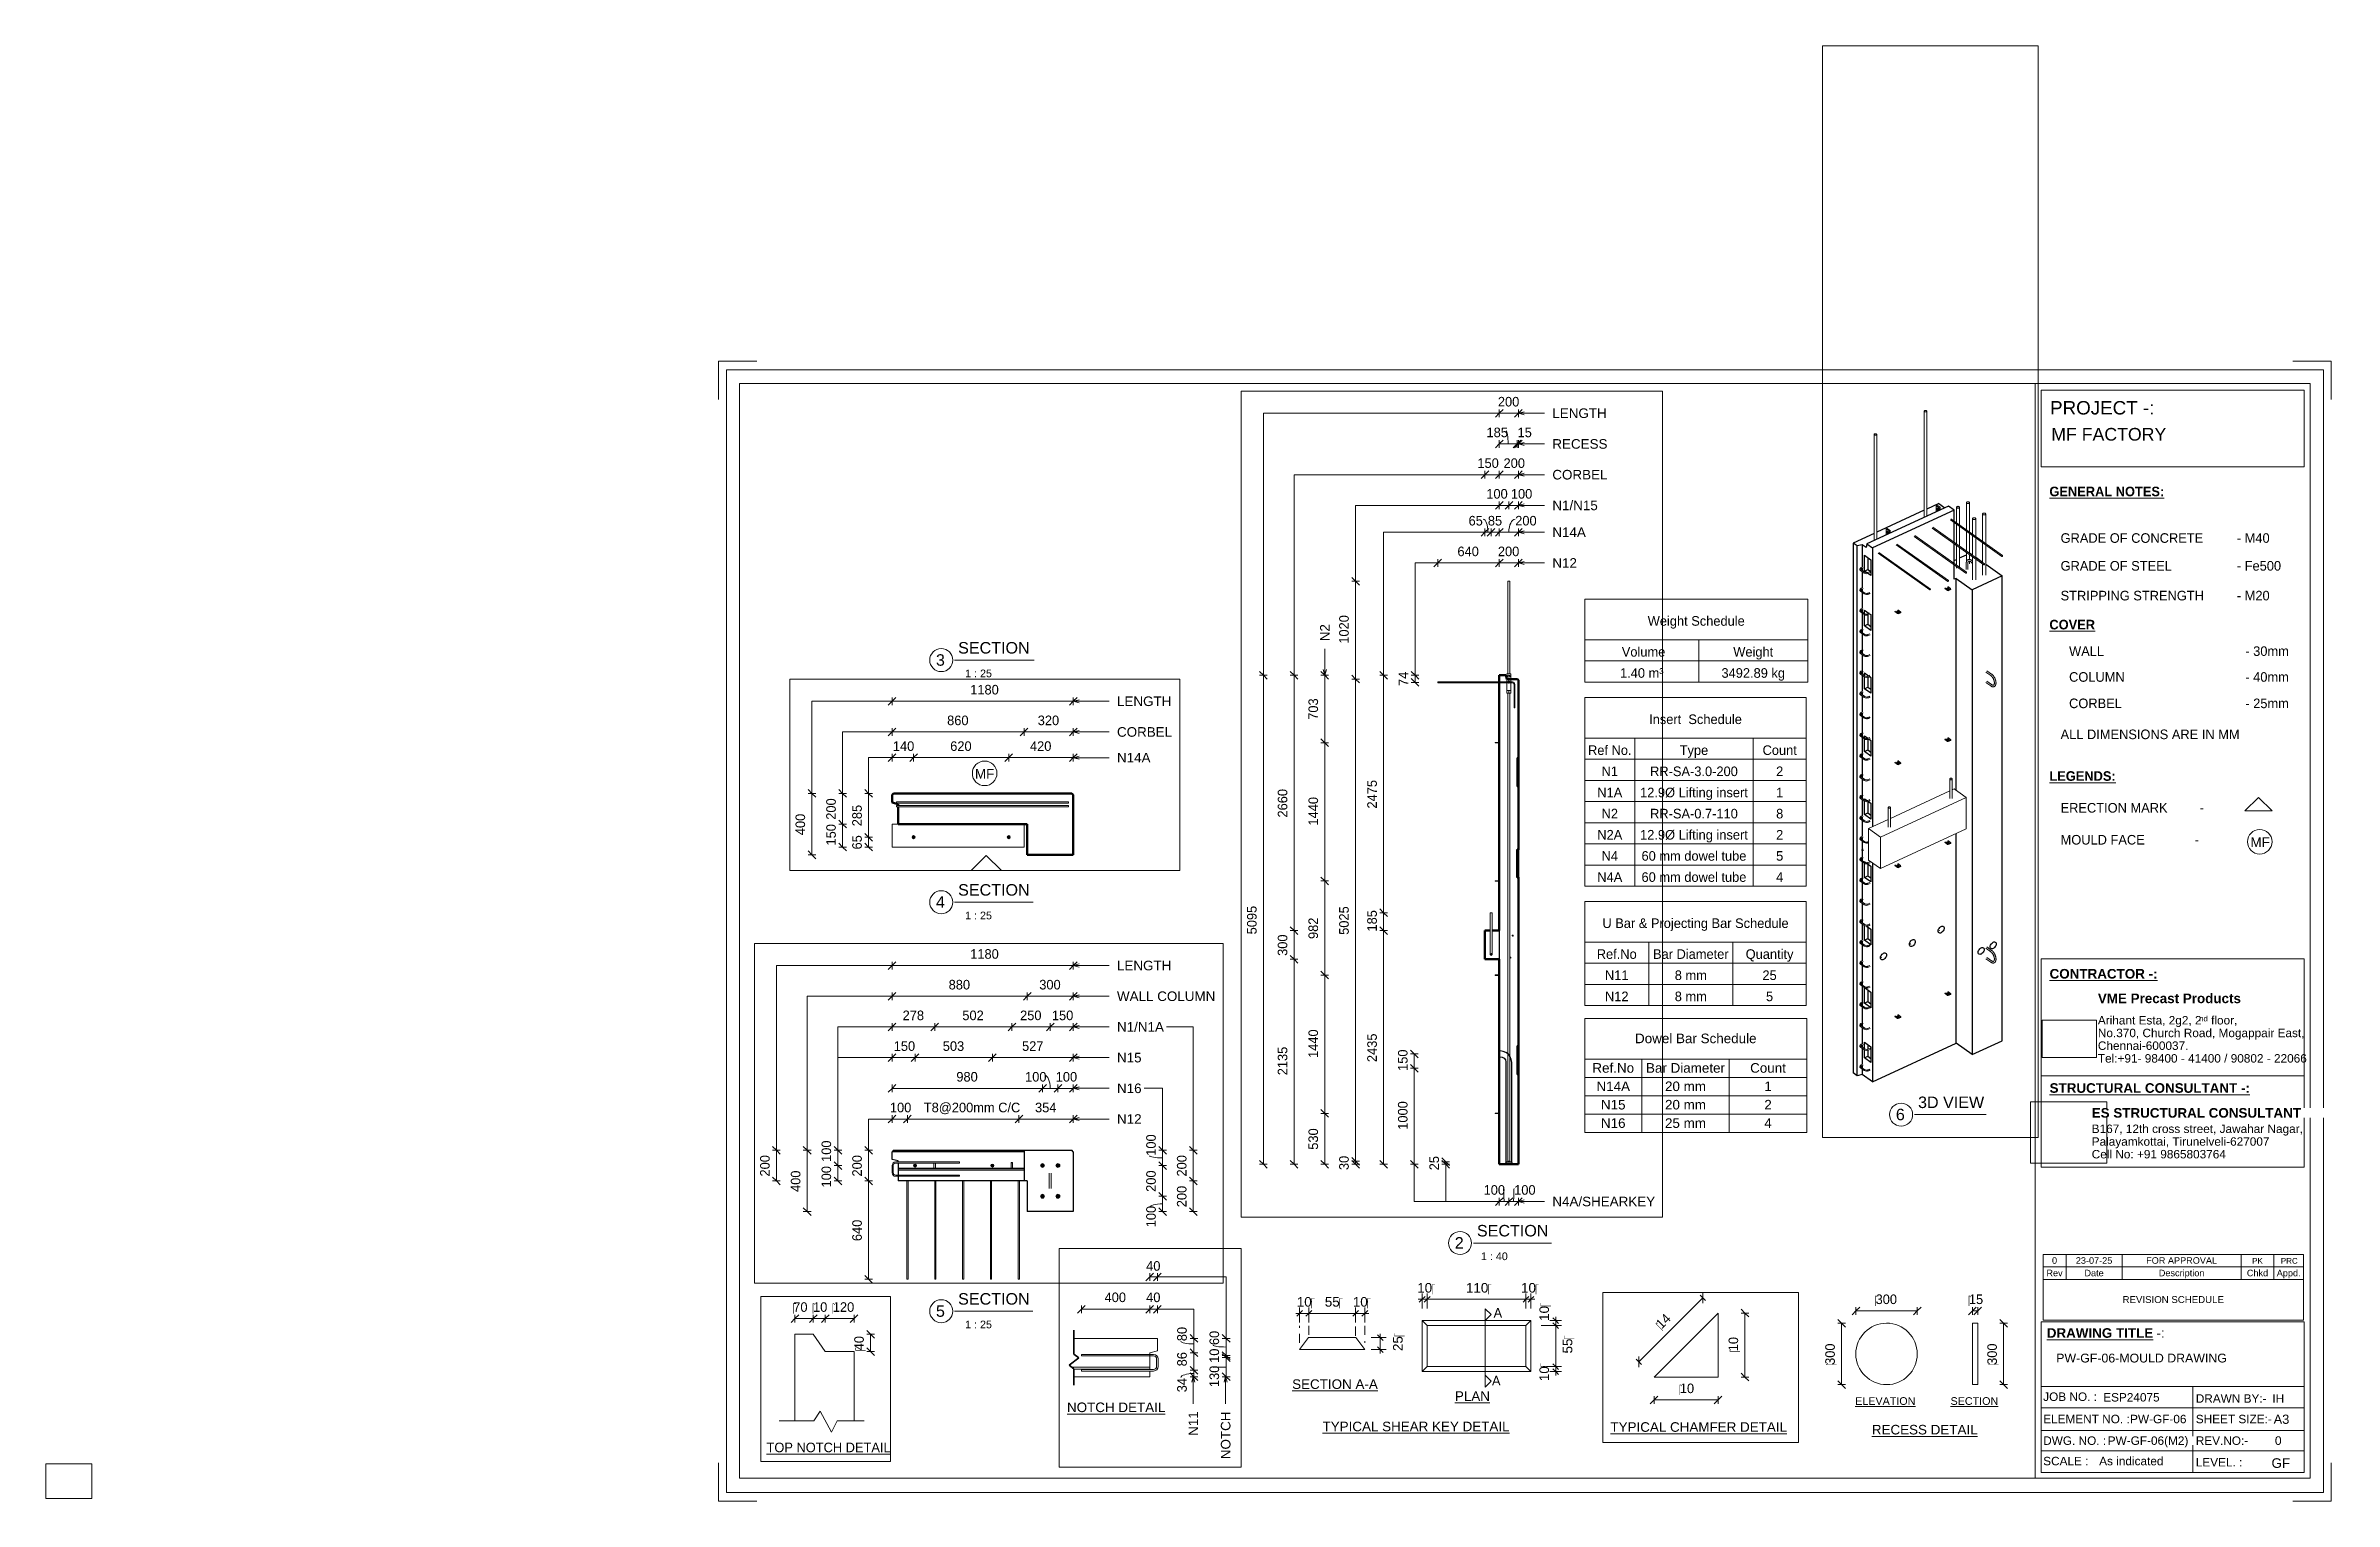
# Paper-space layout 'Layout1' of a CAD drawing. Header units: millimetres. Extents: x 0 to 596, y -1 to 378.
# The model-space entities are those that its viewports show. They can reach past a viewport. Long polylines and large blocks are cut down to what shows.
import ezdxf

# ---------------------------------------------------------------- set-up
doc = ezdxf.new("R2010")
doc.units = ezdxf.units.MM
doc.linetypes.add('Dash', pattern=[6.36, 3.18, -3.18])
doc.linetypes.add('Overhead', pattern=[3.97, 2.38, -1.59])
for name, color, linetype, lineweight in [('A-ANNO-DIMS', 211, 'Continuous', 9), ('A-ANNO-DIMS-1', 211, 'Continuous', 9), ('A-ANNO-DIMS-25', 211, 'Continuous', 9), ('A-ANNO-DIMS-3', 211, 'Continuous', 9), ('A-ANNO-DIMS-40', 211, 'Continuous', 9), ('A-ANNO-DIMS-80', 211, 'Continuous', 9), ('A-DETL', 90, 'Continuous', 18), ('A-DETL-MBND', 5, 'Continuous', 18), ('A-DETL-THIN', 151, 'Continuous', 18), ('A-FLOR-OVHD', 1, 'Overhead', 18), ('A-GENM', 13, 'Continuous', 18), ('A-GENM-HDLN', 13, 'Dash', 18), ('A-WALL', 113, 'Continuous', 25), ('A-WALL-HDLN', 110, 'Dash', 25), ('G-ANNO-SCHD', 231, 'Continuous', 9), ('G-ANNO-TEXT', 231, 'Continuous', 9), ('G-ANNO-TTLB', 6, 'Continuous', 9), ('G-ANNO-TTLB-MEDM', 33, 'Continuous', 9), ('G-ANNO-TTLB-THIN', 151, 'Continuous', 9), ('S-BEAM', 12, 'Continuous', 18), ('S-RBAR', 171, 'Continuous', 18)]:
    doc.layers.add(name, color=color, linetype=linetype, lineweight=lineweight)
doc.layers.add('G-ANNO-NPLT', color=191, linetype='Continuous')
doc.styles.add('Arial', font='arial.ttf', dxfattribs={"height": 62.5})
doc.styles.add('Arial_1', font='arial.ttf', dxfattribs={"height": 100})
doc.styles.add('Arial_10', font='arial.ttf', dxfattribs={"height": 3.3})
doc.styles.add('Arial_11', font='arial.ttf', dxfattribs={"height": 2.3})
doc.styles.add('Arial_12', font='arial.ttf', dxfattribs={"height": 1.8})
doc.styles.add('Arial_13', font='arial.ttf', dxfattribs={"height": 1.7})
doc.styles.add('Arial_14', font='arial.ttf', dxfattribs={"height": 1.5})
doc.styles.add('Arial_15', font='arial.ttf', dxfattribs={"height": 2})
doc.styles.add('Arial_16', font='arial.ttf', dxfattribs={"height": 3})
doc.styles.add('Arial_2', font='arial.ttf', dxfattribs={"height": 50})
doc.styles.add('Arial_3', font='arial.ttf', dxfattribs={"height": 7.5})
doc.styles.add('Arial_4', font='arial.ttf', dxfattribs={"height": 3.5})
doc.styles.add('Arial_5', font='arial.ttf', dxfattribs={"height": 2.2})
doc.styles.add('Arial_6', font='arial.ttf', dxfattribs={"height": 2.4})
doc.styles.add('Arial_7', font='arial.ttf', dxfattribs={"height": 2.5})
doc.styles.add('Arial_8', font='arial.ttf', dxfattribs={"height": 1.42976})
doc.styles.add('Arial_9', font='arial.ttf', dxfattribs={"height": 2.25})
doc.styles.add('Arial_B', font='arialbd.ttf', dxfattribs={"height": 2.5})
doc.styles.add('Nirmala UI Semilight', font='NirmalaS.ttf', dxfattribs={"height": 62.5})
doc.styles.add('Nirmala UI Semilight_1', font='NirmalaS.ttf', dxfattribs={"height": 100})
doc.styles.add('Nirmala UI Semilight_2', font='NirmalaS.ttf', dxfattribs={"height": 50})
doc.styles.add('Nirmala UI Semilight_3', font='NirmalaS.ttf', dxfattribs={"height": 7.5})
doc.styles.add('Nirmala UI Semilight_4', font='NirmalaS.ttf', dxfattribs={"height": 200})
doc.styles.add('Nirmala UI Semilight_5', font='NirmalaS.ttf', dxfattribs={"height": 200})
doc.styles.add('Nirmala UI Semilight_6', font='NirmalaS.ttf', dxfattribs={"height": 2.5})
doc.styles.add('Nirmala UI Semilight_7', font='NirmalaS.ttf', dxfattribs={"height": 2.5})
doc.styles.add('Nirmala UI Semilight_B', font='', dxfattribs={"height": 2.5})
doc.styles.get('Nirmala UI Semilight_B').set_extended_font_data('Nirmala UI Semilight', bold=True)
doc.dimstyles.new('Arrow_Filled_-_2_5_NI_UI', dxfattribs={"dimscale": 304.8, "dimtxt": 65.460247, "dimasz": 0.164042, "dimexe": 0.082021, "dimexo": 0.0625, "dimgap": 0.082021, "dimtad": 1, "dimdec": 4, "dimzin": 0, "dimdsep": 46, "dimtxsty": 'Nirmala UI Semilight', "dimblk1": 'OBLIQUE', "dimblk2": 'OBLIQUE', "dimsah": 1, "dimcen": 0.09, "dimazin": 0, "dimtfac": 1, "dimtdec": 4, "dimtix": 1, "dimtmove": 0, "dimatfit": 3, "dimfxl": 0.082021, "dimfxlon": 1, "dimtvp": 1, "dimtolj": 1, "dimtzin": 0, "dimarcsym": 2})
doc.dimstyles.new('Arrow_Filled_-_2_5_NI_UI_1', dxfattribs={"dimscale": 304.8, "dimtxt": 65.460247, "dimasz": 0.164042, "dimexe": 0.082021, "dimexo": 0.0625, "dimgap": 0.082021, "dimtad": 1, "dimdec": 4, "dimzin": 0, "dimdsep": 46, "dimtxsty": 'Nirmala UI Semilight', "dimblk1": 'OBLIQUE', "dimblk2": 'OBLIQUE', "dimsah": 1, "dimcen": 0.09, "dimazin": 0, "dimtfac": 1, "dimtdec": 4, "dimtix": 1, "dimtmove": 2, "dimatfit": 3, "dimfxl": 0.082021, "dimfxlon": 1, "dimtvp": 1, "dimtolj": 1, "dimtzin": 0, "dimarcsym": 2})
doc.dimstyles.new('Arrow_Filled_-_2_5_NI_UI_2', dxfattribs={"dimscale": 304.8, "dimtxt": 104.736395, "dimasz": 0.262467, "dimexe": 0.131234, "dimexo": 0.0625, "dimgap": 0.131234, "dimtad": 1, "dimdec": 4, "dimzin": 0, "dimdsep": 46, "dimtxsty": 'Nirmala UI Semilight_1', "dimblk1": 'OBLIQUE', "dimblk2": 'OBLIQUE', "dimsah": 1, "dimcen": 0.09, "dimazin": 0, "dimtfac": 1, "dimtdec": 4, "dimtix": 1, "dimtmove": 1, "dimatfit": 3, "dimfxl": 0.131234, "dimfxlon": 1, "dimtvp": 1, "dimtolj": 1, "dimtzin": 0, "dimarcsym": 2})
doc.dimstyles.new('Arrow_Filled_-_2_5_NI_UI_3', dxfattribs={"dimscale": 304.8, "dimtxt": 104.736395, "dimasz": 0.262467, "dimexe": 0.131234, "dimexo": 0.0625, "dimgap": 0.131234, "dimtad": 1, "dimdec": 4, "dimzin": 0, "dimdsep": 46, "dimtxsty": 'Nirmala UI Semilight_1', "dimblk1": 'OBLIQUE', "dimblk2": 'OBLIQUE', "dimsah": 1, "dimcen": 0.09, "dimazin": 0, "dimtfac": 1, "dimtdec": 4, "dimtix": 1, "dimtmove": 0, "dimatfit": 3, "dimfxl": 0.131234, "dimfxlon": 1, "dimtvp": 1, "dimtolj": 1, "dimtzin": 0, "dimarcsym": 2})
doc.dimstyles.new('Arrow_Filled_-_2_5_NI_UI_4', dxfattribs={"dimscale": 304.8, "dimtxt": 104.736395, "dimasz": 0.262467, "dimexe": 0.131234, "dimexo": 0.0625, "dimgap": 0.131234, "dimtad": 1, "dimdec": 4, "dimzin": 0, "dimdsep": 46, "dimtxsty": 'Nirmala UI Semilight_1', "dimblk1": 'OBLIQUE', "dimblk2": 'OBLIQUE', "dimsah": 1, "dimcen": 0.09, "dimazin": 0, "dimtfac": 1, "dimtdec": 4, "dimtix": 1, "dimtmove": 2, "dimatfit": 3, "dimfxl": 0.131234, "dimfxlon": 1, "dimtvp": 1, "dimtolj": 1, "dimtzin": 0, "dimarcsym": 2})
doc.dimstyles.new('Arrow_Filled_-_2_5_NI_UI_5', dxfattribs={"dimscale": 304.8, "dimtxt": 65.460247, "dimasz": 0.164042, "dimexe": 0.082021, "dimexo": 0.0625, "dimgap": 0.082021, "dimtad": 1, "dimdec": 4, "dimzin": 0, "dimdsep": 46, "dimtxsty": 'Nirmala UI Semilight', "dimblk1": 'OBLIQUE', "dimblk2": 'OBLIQUE', "dimsah": 1, "dimcen": 0.09, "dimazin": 0, "dimtfac": 1, "dimtdec": 4, "dimtix": 1, "dimtmove": 1, "dimatfit": 3, "dimfxl": 0.082021, "dimfxlon": 1, "dimtvp": 1, "dimtolj": 1, "dimtzin": 0, "dimarcsym": 2})
doc.dimstyles.new('Arrow_Filled_-_2_5_NI_UI_6', dxfattribs={"dimscale": 304.8, "dimtxt": 7.85523, "dimasz": 0.019685, "dimexe": 0.009843, "dimexo": 0.0625, "dimgap": 0.009843, "dimtad": 1, "dimdec": 4, "dimzin": 0, "dimdsep": 46, "dimtxsty": 'Nirmala UI Semilight_3', "dimblk1": 'OBLIQUE', "dimblk2": 'OBLIQUE', "dimsah": 1, "dimcen": 0.09, "dimazin": 0, "dimtfac": 1, "dimtdec": 4, "dimtix": 1, "dimtmove": 0, "dimatfit": 3, "dimfxl": 0.009843, "dimfxlon": 1, "dimtvp": 1, "dimtolj": 1, "dimtzin": 0, "dimarcsym": 2})
doc.dimstyles.new('Arrow_Filled_-_2_5_NI_UI_7', dxfattribs={"dimscale": 304.8, "dimtxt": 209.472789, "dimasz": 0.524934, "dimexe": 0.262467, "dimexo": 0.0625, "dimgap": 0.262467, "dimtad": 1, "dimdec": 4, "dimzin": 0, "dimdsep": 46, "dimtxsty": 'Nirmala UI Semilight_4', "dimblk1": 'OBLIQUE', "dimblk2": 'OBLIQUE', "dimsah": 1, "dimcen": 0.09, "dimazin": 0, "dimtfac": 1, "dimtdec": 4, "dimtix": 1, "dimtmove": 2, "dimatfit": 3, "dimfxl": 0.262467, "dimfxlon": 1, "dimtvp": 1, "dimtolj": 1, "dimtzin": 0, "dimarcsym": 2})
doc.dimstyles.new('Arrow_Filled_-_2_5_NI_UI_8', dxfattribs={"dimscale": 304.8, "dimtxt": 209.472789, "dimasz": 0.524934, "dimexe": 0.262467, "dimexo": 0.0625, "dimgap": 0.262467, "dimtad": 1, "dimdec": 4, "dimzin": 0, "dimdsep": 46, "dimtxsty": 'Nirmala UI Semilight_4', "dimblk1": 'OBLIQUE', "dimblk2": 'OBLIQUE', "dimsah": 1, "dimcen": 0.09, "dimazin": 0, "dimtfac": 1, "dimtdec": 4, "dimtix": 1, "dimtmove": 0, "dimatfit": 3, "dimfxl": 0.262467, "dimfxlon": 1, "dimtvp": 1, "dimtolj": 1, "dimtzin": 0, "dimarcsym": 2})
doc.dimstyles.new('Arrow_Filled_-_2_5_NI_UI_9', dxfattribs={"dimscale": 304.8, "dimtxt": 2.61841, "dimasz": 0.006562, "dimexe": 0.003281, "dimexo": 0.0625, "dimgap": 0.003281, "dimtad": 1, "dimdec": 4, "dimzin": 0, "dimdsep": 46, "dimtxsty": 'Nirmala UI Semilight_7', "dimblk1": 'OBLIQUE', "dimblk2": 'OBLIQUE', "dimsah": 1, "dimcen": 0.09, "dimazin": 0, "dimtfac": 1, "dimtdec": 4, "dimtix": 1, "dimtmove": 0, "dimatfit": 3, "dimfxl": 0.003281, "dimfxlon": 1, "dimtvp": 1, "dimtolj": 1, "dimtzin": 0, "dimarcsym": 2})
doc.dimstyles.new('Diagonal_-_2_5mm_Arial', dxfattribs={"dimscale": 304.8, "dimtxt": 2.550648, "dimasz": 0.004921, "dimexe": 0.004921, "dimexo": 0.0625, "dimgap": 0.003281, "dimtad": 1, "dimdec": 4, "dimzin": 0, "dimdsep": 46, "dimtxsty": 'Arial_7', "dimblk1": 'OBLIQUE', "dimblk2": 'OBLIQUE', "dimsah": 1, "dimcen": 0.09, "dimdle": 0.003281, "dimazin": 0, "dimtfac": 1, "dimtdec": 4, "dimtix": 1, "dimtmove": 2, "dimatfit": 3, "dimfxl": 0.007874, "dimfxlon": 1, "dimtvp": 1, "dimtolj": 1, "dimtzin": 0, "dimarcsym": 2})
doc.dimstyles.new('Diagonal_-_2_5mm_Arial_1', dxfattribs={"dimscale": 304.8, "dimtxt": 2.550648, "dimasz": 0.004921, "dimexe": 0.004921, "dimexo": 0.0625, "dimgap": 0.003281, "dimtad": 1, "dimdec": 4, "dimzin": 0, "dimdsep": 46, "dimtxsty": 'Arial_7', "dimblk1": 'OBLIQUE', "dimblk2": 'OBLIQUE', "dimsah": 1, "dimcen": 0.09, "dimdle": 0.003281, "dimazin": 0, "dimtfac": 1, "dimtdec": 4, "dimtix": 1, "dimtmove": 0, "dimatfit": 3, "dimfxl": 0.007874, "dimfxlon": 1, "dimtvp": 1, "dimtolj": 1, "dimtzin": 0, "dimarcsym": 2})
picture_1 = doc.add_image_def('image1.jpg', size_in_pixel=(996, 686))
picture_2 = doc.add_image_def('image2.jpg', size_in_pixel=(1600, 1280))

psp = doc.layouts.get("Layout1")

msp = doc.modelspace()

# ---------------------------------------------------------------- texts
at = {"layer": 'G-ANNO-TEXT', "color": 7, "attachment_point": 1}
for s, insert, char_height, width, style in [('LENGTH', (-397.37081, 21698.55691), 62.5, 428.9028125, 'Arial'), ('WALL COLUMN', (-397.37081, 21498.55691), 62.5, 775.6326562, 'Arial'), ('N1/N1A', (-397.37081, 21298.79229), 62.5, 368.77625, 'Arial'), ('LENGTH', (-3472.87419, 21096.14525), 62.5, 428.9028125, 'Arial'), ('N15', (-397.37081, 21098.79229), 62.5, 192.405, 'Arial'), ('CORBEL', (-3472.87419, 20896.14525), 62.5, 432.91125, 'Arial'), ('N16', (-397.37081, 20898.79229), 62.5, 192.405, 'Arial'), ('N14A', (-3472.87419, 20728.64717), 62.5, 262.5526562, 'Arial'), ('N12', (-397.37081, 20698.79229), 62.5, 192.405, 'Arial'), ('MF', (-4397.70059, 20623.58304), 62.5, 150.3164062, 'Arial'), ('40', (842.24885, 18537.9943), 50, 91.392375, 'Nirmala UI Semilight_2'), ('400', (625.68194, 18374.43991), 50, 136.286875, 'Nirmala UI Semilight_2'), ('40', (842.24885, 18374.43991), 50, 91.392375, 'Nirmala UI Semilight_2'), ('\\LNOTCH DETAIL', (429.8882, 17801.32875), 50, 622.1095, 'Arial_2'), ('LENGTH', (-7006.59106, 6480.78802), 100, 686.2445, 'Arial_1'), ('RECESS', (-7006.59106, 6160.78802), 100, 692.658, 'Arial_1'), ('CORBEL', (-7006.59106, 5840.25381), 100, 692.658, 'Arial_1'), ('N1/N15', (-7006.59106, 5520.25381), 100, 570.8015, 'Arial_1'), ('N14A', (-7006.59106, 5240.25381), 100, 420.08425, 'Arial_1'), ('N12', (-7006.59106, 4920.25381), 100, 307.848, 'Arial_1'), ('\\LTYPICAL CHAMFER DETAIL', (1359.22135, 3087.48198), 7.5, 166.9113375, 'Arial_3'), ('\\LTOP NOTCH DETAIL', (1896.13197, 1307.16895), 200, 2975.864, 'Nirmala UI Semilight_5'), ('N4A/SHEARKEY', (-7006.59106, -1733.69869), 100, 1292.32025, 'Arial_1')]:
    msp.add_mtext(s, dxfattribs=dict(at, insert=insert, char_height=char_height, width=width, style=style))
at = {"layer": 'G-ANNO-TEXT', "color": 7, "attachment_point": 1, "rotation": 90}
for s, insert, char_height, width, style in [('80', (1003.8241, 18120.89979), 50, 89.789, 'Nirmala UI Semilight_2'), ('60', (1172.16691, 18100.51088), 50, 89.789, 'Nirmala UI Semilight_2'), ('10', (1172.16691, 18008.05743), 50, 76.962, 'Nirmala UI Semilight_2'), ('86', (1003.8241, 17989.83049), 50, 89.789, 'Nirmala UI Semilight_2'), ('130', (1172.16691, 17881.70469), 50, 121.8565, 'Nirmala UI Semilight_2'), ('34', (1003.8241, 17854.64001), 50, 91.392375, 'Nirmala UI Semilight_2'), ('N11', (1063.05548, 17627.56958), 50, 153.924, 'Arial_2'), ('NOTCH', (1231.39829, 17505.96958), 50, 301.4345, 'Arial_2'), ('N2', (-9426.62441, 4054.50411), 100, 214.85225, 'Arial_1')]:
    msp.add_mtext(s, dxfattribs=dict(at, insert=insert, char_height=char_height, width=width, style=style))

# ---------------------------------------------------------------- blocks, each defined once
blk = doc.blocks.new('ES-Landscape-A3 - ES-Landscape-A3-502445-PW-GF-06-MOULD DRAWING')
at = {"layer": 'G-ANNO-TTLB'}
for p, q in [((175.24, 296.27), (185.24, 296.27)), ((175.24, 296.27), (175.24, 286.27)), ((595.24, 296.27), (585.24, 296.27)), ((595.24, 296.27), (595.24, 286.27)), ((519.77, 140.54), (588.2, 140.54)), ((519.77, 86.33), (519.77, 140.54)), ((588.2, 86.33), (588.2, 140.54)), ((519.77, 110.14), (588.2, 110.14)), ((519.77, 6.78), (519.77, 46.03)), ((588.2, 6.78), (588.2, 46.03)), ((559.23, 29.2), (559.23, 6.78)), ((175.24, -0.73), (175.24, 9.27)), ((595.24, -0.73), (595.24, 9.27)), ((175.24, -0.73), (185.24, -0.73)), ((595.24, -0.73), (585.24, -0.73))]:
    blk.add_line(p, q, dxfattribs=at)
at = {"layer": 'G-ANNO-TTLB-MEDM'}
for p, q in [((180.73, 290.44), (180.73, 5.31)), ((180.73, 290.44), (589.79, 290.44)), ((518.17, 290.44), (518.17, 5.31)), ((519.77, 268.77), (519.77, 288.77)), ((519.77, 288.77), (588.2, 288.77)), ((588.2, 288.77), (588.2, 268.77)), ((589.79, 290.44), (589.79, 5.31)), ((588.2, 268.77), (519.77, 268.77)), ((519.77, 86.33), (588.2, 86.33)), ((519.77, 6.78), (588.2, 6.78)), ((180.73, 5.31), (589.79, 5.31))]:
    blk.add_line(p, q, dxfattribs=at)
at = {"layer": 'G-ANNO-TTLB-THIN'}
for p, q in [((177.29, 294.03), (177.29, 1.56)), ((593.23, 294.03), (177.29, 294.03)), ((593.23, 1.56), (593.23, 294.03)), ((519.77, 46.03), (588.2, 46.03)), ((519.77, 29.2), (588.2, 29.2)), ((519.77, 23.64), (588.2, 23.64)), ((519.77, 17.68), (588.2, 17.68)), ((519.77, 12.43), (588.2, 12.43)), ((177.29, 1.56), (593.23, 1.56))]:
    blk.add_line(p, q, dxfattribs=at)
at = {"layer": 'G-ANNO-TTLB', "insert": (534.5, 131.53), "char_height": 2.5, "width": 45.135, "attachment_point": 1, "style": 'Arial_B', "bg_fill": 3, "box_fill_scale": 0, "bg_fill_color": 256, "bg_fill_true_color": 3254780160, "bg_fill_transparency": 256}
blk.add_mtext('VME Precast Products', dxfattribs=at)
at = {"layer": 'G-ANNO-TTLB', "attachment_point": 1}
for s, insert, char_height, width, style in [('Arihant Esta, 2g2, 2', (534.5, 125.68), 2.2, 31.9873, 'Arial_5'), ('nd', (560.89, 125.72), 1.43, 2.7257, 'Arial_8'), (' floor,', (563.14, 125.68), 2.2, 9.1392, 'Arial_5'), ('No.370, Church Road, Mogappair East,', (534.5, 122.37), 2.2, 63.4135, 'Arial_5'), ('Tel:+91- 98400 - 41400 / 90802 - 22066 ', (534.5, 115.75), 2.2, 65.2574, 'Arial_5'), ('Chennai-600037.', (534.5, 119.06), 2.2, 27.6582, 'Arial_5'), ('Cell No: +91 9865803764', (532.9, 90.79), 2.2, 41.0464, 'Arial_5'), ('Palayamkottai, Tirunelveli-627007', (532.9, 94.09), 2.2, 54.4346, 'Arial_5'), ('JOB NO. :', (520.26, 27.61), 2.2, 16.5949, 'Arial_5'), ('DRAWN BY:-', (560, 27.14), 2.2, 21.7257, 'Arial_5'), ('ELEMENT NO. :', (520.26, 21.79), 2.2, 26.5359, 'Arial_5'), ('SHEET SIZE:-', (560, 21.79), 2.2, 23.2489, 'Arial_5'), ('DWG. NO. :', (520.26, 16.16), 2.2, 19.481, 'Arial_5'), ('REV.NO:-', (560, 16.16), 2.2, 16.0338, 'Arial_5'), ('SCALE :', (520.26, 10.84), 2.2, 13.8692, 'Arial_5'), ('LEVEL. :', (560, 10.53), 2.2, 14.3502, 'Arial_5')]:
    blk.add_mtext(s, dxfattribs=dict(at, insert=insert, char_height=char_height, width=width, style=style))
at = {"layer": 'G-ANNO-TTLB'}
image = blk.add_image(picture_1, insert=(520, 114.84), size_in_units=(14.11, 9.72), dxfattribs=at)
image.dxf.flags = 7
image = blk.add_image(picture_2, insert=(516.95, 87.39), size_in_units=(19.92, 15.93), dxfattribs=at)
image.dxf.flags = 7
at = {"layer": 'G-ANNO-TTLB', "attachment_point": 1, "bg_fill": 3, "box_fill_scale": 0, "bg_fill_color": 256, "bg_fill_true_color": 3254780160, "bg_fill_transparency": 256}
for s, insert, char_height, width, style in [('PROJECT -:', (522.05, 285.89), 3.5, 33.3502, 'Arial_4'), ('\\LCONTRACTOR -:', (521.92, 137.94), 2.5, 33.9114, 'Arial_B'), ('\\LSTRUCTURAL CONSULTANT -:', (521.92, 108.18), 2.5, 62.8523, 'Arial_B'), ('ES STRUCTURAL CONSULTANT', (532.9, 101.7), 2.5, 65.6582, 'Arial_B'), ('\\LDRAWING TITLE', (521.19, 44.36), 2.5, 33.4304, 'Arial_B'), ('A3', (580.27, 21.84), 2.4, 4.9705, 'Arial_6')]:
    blk.add_mtext(s, dxfattribs=dict(at, insert=insert, char_height=char_height, width=width, style=style))
at = {"layer": 'G-ANNO-TTLB', "insert": (532.9, 97.4), "char_height": 2.2, "width": 65.1772, "attachment_point": 1, "style": 'Arial_5'}
blk.add_mtext('B167, 12th cross street, Jawahar Nagar,', dxfattribs=at)
at = {"layer": 'G-ANNO-TTLB', "insert": (548.78, 44.36), "char_height": 2.5, "width": 1.2025, "attachment_point": 1, "style": 'Arial_B', "bg_fill": 3, "box_fill_scale": 0, "bg_fill_color": 256, "bg_fill_true_color": 3254780160, "bg_fill_transparency": 256}
blk.add_mtext('\\fArial|b1|i0|c0|p34|; ', dxfattribs=at)
at = {"layer": 'G-ANNO-TTLB', "insert": (549.77, 44.36), "char_height": 2.5, "width": 2.6456, "attachment_point": 1, "style": 'Arial_7', "bg_fill": 3, "box_fill_scale": 0, "bg_fill_color": 256, "bg_fill_true_color": 3254780160, "bg_fill_transparency": 256}
blk.add_mtext('-:', dxfattribs=at)
blk = doc.blocks.new('Viewport - M_View Title-1040-PW-GF-06-MOULD DRAWING')
at = {"layer": 'G-ANNO-TTLB'}
for start, end in [(360, 180), (180, 0)]:
    blk.add_arc((-3.5, 0), 3, start, end, dxfattribs=at)
blk = doc.blocks.new('DIMBLOCK104-PW-GF-06-MOULD DRAWING')
at = {"layer": 'A-ANNO-DIMS-1'}
for p, q in [((393.28, 45.03), (389.48, 45.03)), ((393.28, 46.34), (391.72, 46.34)), ((393.28, 47.34), (393.28, 45.03)), ((393.28, 46.34), (394.78, 46.34)), ((393.28, 45.03), (394.78, 45.03))]:
    blk.add_line(p, q, dxfattribs=at)
at = {"layer": 'A-ANNO-DIMS-1', "lineweight": 35}
for p, q in [((393.28, 46.34), (392.53, 47.09)), ((393.28, 45.03), (392.53, 45.78)), ((393.28, 46.34), (394.03, 45.59)), ((393.28, 45.03), (394.03, 44.28))]:
    blk.add_line(p, q, dxfattribs=at)
at = {"layer": 'A-ANNO-DIMS-1', "color": 0, "insert": (389.04, 46.26), "char_height": 2.5, "width": 4.6147, "attachment_point": 1, "rotation": 90, "line_spacing_factor": 0.941778, "style": 'Arial_7'}
blk.add_mtext('10\\fArial|b0|i0|c254|p34|;\u202a', dxfattribs=at)
blk = doc.blocks.new('_Oblique')
at = {"color": 0, "linetype": 'ByBlock', "lineweight": -2}
blk.add_line((-0.5, -0.5), (0.5, 0.5), dxfattribs=at)
blk = doc.blocks.new('DIMBLOCK105-PW-GF-06-MOULD DRAWING')
at = {"layer": 'A-ANNO-DIMS-1'}
for p, q in [((393.28, 45.03), (389.48, 45.03)), ((393.28, 45.03), (393.28, 34.35)), ((393.28, 45.03), (394.78, 45.03)), ((393.28, 34.35), (390.88, 34.35)), ((393.28, 34.35), (394.78, 34.35))]:
    blk.add_line(p, q, dxfattribs=at)
at = {"layer": 'A-ANNO-DIMS-1', "lineweight": 35}
for p, q in [((393.28, 45.03), (392.53, 45.78)), ((393.28, 45.03), (394.03, 44.28)), ((393.28, 34.35), (392.53, 35.1)), ((393.28, 34.35), (394.03, 33.6))]:
    blk.add_line(p, q, dxfattribs=at)
at = {"layer": 'A-ANNO-DIMS-1', "color": 0, "insert": (395.12, 37.77), "char_height": 2.5, "width": 4.6147, "attachment_point": 1, "rotation": 90, "line_spacing_factor": 0.941778, "style": 'Arial_7'}
blk.add_mtext('55\\fArial|b0|i0|c254|p34|;\u202a', dxfattribs=at)
blk = doc.blocks.new('DIMBLOCK106-PW-GF-06-MOULD DRAWING')
at = {"layer": 'A-ANNO-DIMS-1'}
for p, q in [((393.28, 34.35), (390.88, 34.35)), ((393.28, 33.04), (391.72, 33.04)), ((393.28, 34.35), (393.28, 32.04)), ((393.28, 34.35), (394.78, 34.35)), ((393.28, 33.04), (394.78, 33.04))]:
    blk.add_line(p, q, dxfattribs=at)
at = {"layer": 'A-ANNO-DIMS-1', "lineweight": 35}
for p, q in [((393.28, 34.35), (392.53, 35.1)), ((393.28, 33.04), (392.53, 33.79)), ((393.28, 34.35), (394.03, 33.6)), ((393.28, 33.04), (394.03, 32.29))]:
    blk.add_line(p, q, dxfattribs=at)
at = {"layer": 'A-ANNO-DIMS-1', "color": 0, "insert": (389.04, 30.56), "char_height": 2.5, "width": 4.6147, "attachment_point": 1, "rotation": 90, "line_spacing_factor": 0.941778, "style": 'Arial_7'}
blk.add_mtext('10\\fArial|b0|i0|c254|p34|;\u202a', dxfattribs=at)
blk = doc.blocks.new('DIMBLOCK107-PW-GF-06-MOULD DRAWING')
at = {"layer": 'A-ANNO-DIMS-1'}
for p, q in [((357.49, 51.89), (359.8, 51.89)), ((358.49, 51.89), (358.49, 53.39)), ((358.49, 51.89), (358.49, 49.49)), ((359.8, 51.89), (359.8, 53.39)), ((359.8, 51.89), (359.8, 49.49))]:
    blk.add_line(p, q, dxfattribs=at)
at = {"layer": 'A-ANNO-DIMS-1', "lineweight": 35}
for p, q in [((358.49, 51.89), (357.74, 51.14)), ((358.49, 51.89), (359.24, 52.64)), ((359.8, 51.89), (359.05, 51.14)), ((359.8, 51.89), (360.55, 52.64))]:
    blk.add_line(p, q, dxfattribs=at)
at = {"layer": 'A-ANNO-DIMS-1', "color": 0, "insert": (357.22, 56.13), "char_height": 2.5, "width": 4.6147, "attachment_point": 1, "line_spacing_factor": 0.941778, "style": 'Arial_7'}
blk.add_mtext('10\\fArial|b0|i0|c254|p34|;\u202a', dxfattribs=at)
blk = doc.blocks.new('DIMBLOCK108-PW-GF-06-MOULD DRAWING')
at = {"layer": 'A-ANNO-DIMS-1', "lineweight": 35}
for p, q in [((359.8, 51.89), (359.05, 51.14)), ((359.8, 51.89), (360.55, 52.64)), ((385.52, 51.89), (384.77, 51.14)), ((385.52, 51.89), (386.27, 52.64))]:
    blk.add_line(p, q, dxfattribs=at)
at = {"layer": 'A-ANNO-DIMS-1'}
for p, q in [((359.8, 51.89), (359.8, 53.39)), ((359.8, 51.89), (385.52, 51.89)), ((359.8, 51.89), (359.8, 49.49)), ((385.52, 51.89), (385.52, 53.39)), ((385.52, 51.89), (385.52, 49.49))]:
    blk.add_line(p, q, dxfattribs=at)
at = {"layer": 'A-ANNO-DIMS-1', "color": 0, "insert": (369.91, 56.13), "char_height": 2.5, "width": 6.5924, "attachment_point": 1, "line_spacing_factor": 0.941778, "style": 'Arial_7'}
blk.add_mtext('110\\fArial|b0|i0|c254|p34|;\u202a', dxfattribs=at)
blk = doc.blocks.new('DIMBLOCK109-PW-GF-06-MOULD DRAWING')
at = {"layer": 'A-ANNO-DIMS-1', "lineweight": 35}
for p, q in [((385.52, 51.89), (384.77, 51.14)), ((385.52, 51.89), (386.27, 52.64)), ((386.83, 51.89), (386.08, 51.14)), ((386.83, 51.89), (387.58, 52.64))]:
    blk.add_line(p, q, dxfattribs=at)
at = {"layer": 'A-ANNO-DIMS-1'}
for p, q in [((385.52, 51.89), (385.52, 53.39)), ((385.52, 51.89), (387.83, 51.89)), ((385.52, 51.89), (385.52, 49.49)), ((386.83, 51.89), (386.83, 53.39)), ((386.83, 51.89), (386.83, 49.49))]:
    blk.add_line(p, q, dxfattribs=at)
at = {"layer": 'A-ANNO-DIMS-1', "color": 0, "insert": (384.25, 56.13), "char_height": 2.5, "width": 4.6147, "attachment_point": 1, "line_spacing_factor": 0.941778, "style": 'Arial_7'}
blk.add_mtext('10\\fArial|b0|i0|c254|p34|;\u202a', dxfattribs=at)
blk = doc.blocks.new('DIMBLOCK110-PW-GF-06-MOULD DRAWING')
at = {"layer": 'A-ANNO-DIMS-1'}
for p, q in [((347.59, 41.89), (345.19, 41.89)), ((347.59, 42.89), (347.59, 37.79)), ((347.59, 41.89), (349.09, 41.89)), ((347.59, 38.79), (345.19, 38.79)), ((347.59, 38.79), (349.09, 38.79))]:
    blk.add_line(p, q, dxfattribs=at)
at = {"layer": 'A-ANNO-DIMS-1', "lineweight": 35}
for p, q in [((347.59, 41.89), (346.84, 42.64)), ((347.59, 41.89), (348.34, 41.14)), ((347.59, 38.79), (346.84, 39.54)), ((347.59, 38.79), (348.34, 38.04))]:
    blk.add_line(p, q, dxfattribs=at)
at = {"layer": 'A-ANNO-DIMS-1', "color": 0, "insert": (350.92, 38.41), "char_height": 2.5, "width": 4.6147, "attachment_point": 1, "rotation": 90, "line_spacing_factor": 0.941778, "style": 'Arial_7'}
blk.add_mtext('25\\fArial|b0|i0|c254|p34|;\u202a', dxfattribs=at)
blk = doc.blocks.new('DIMBLOCK111-PW-GF-06-MOULD DRAWING')
at = {"layer": 'A-ANNO-DIMS-1'}
for p, q in [((325.57, 48.22), (328.98, 48.22)), ((326.57, 48.22), (326.57, 49.72)), ((326.57, 48.22), (326.57, 45.82)), ((328.98, 48.22), (328.98, 49.72)), ((328.98, 48.22), (328.98, 45.82))]:
    blk.add_line(p, q, dxfattribs=at)
at = {"layer": 'A-ANNO-DIMS-1', "lineweight": 35}
for p, q in [((326.57, 48.22), (325.82, 47.47)), ((326.57, 48.22), (327.32, 48.97)), ((328.98, 48.22), (328.23, 47.47)), ((328.98, 48.22), (329.73, 48.97))]:
    blk.add_line(p, q, dxfattribs=at)
at = {"layer": 'A-ANNO-DIMS-1', "color": 0, "insert": (325.85, 52.47), "char_height": 2.5, "width": 4.6147, "attachment_point": 1, "line_spacing_factor": 0.941778, "style": 'Arial_7'}
blk.add_mtext('10\\fArial|b0|i0|c254|p34|;\u202a', dxfattribs=at)
blk = doc.blocks.new('DIMBLOCK112-PW-GF-06-MOULD DRAWING')
at = {"layer": 'A-ANNO-DIMS-1', "lineweight": 35}
for p, q in [((328.98, 48.22), (328.23, 47.47)), ((328.98, 48.22), (329.73, 48.97)), ((341.16, 48.22), (340.41, 47.47)), ((341.16, 48.22), (341.91, 48.97))]:
    blk.add_line(p, q, dxfattribs=at)
at = {"layer": 'A-ANNO-DIMS-1'}
for p, q in [((328.98, 48.22), (328.98, 49.72)), ((328.98, 48.22), (341.16, 48.22)), ((328.98, 48.22), (328.98, 45.82)), ((341.16, 48.22), (341.16, 49.72)), ((341.16, 48.22), (341.16, 45.82))]:
    blk.add_line(p, q, dxfattribs=at)
at = {"layer": 'A-ANNO-DIMS-1', "color": 0, "insert": (333.15, 52.47), "char_height": 2.5, "width": 4.6147, "attachment_point": 1, "line_spacing_factor": 0.941778, "style": 'Arial_7'}
blk.add_mtext('55\\fArial|b0|i0|c254|p34|;\u202a', dxfattribs=at)
blk = doc.blocks.new('DIMBLOCK113-PW-GF-06-MOULD DRAWING')
at = {"layer": 'A-ANNO-DIMS-1', "lineweight": 35}
for p, q in [((341.16, 48.22), (340.41, 47.47)), ((341.16, 48.22), (341.91, 48.97)), ((343.57, 48.22), (342.82, 47.47)), ((343.57, 48.22), (344.32, 48.97))]:
    blk.add_line(p, q, dxfattribs=at)
at = {"layer": 'A-ANNO-DIMS-1'}
for p, q in [((341.16, 48.22), (341.16, 49.72)), ((341.16, 48.22), (344.57, 48.22)), ((341.16, 48.22), (341.16, 45.82)), ((343.57, 48.22), (343.57, 49.72)), ((343.57, 48.22), (343.57, 45.82))]:
    blk.add_line(p, q, dxfattribs=at)
at = {"layer": 'A-ANNO-DIMS-1', "color": 0, "insert": (340.44, 52.47), "char_height": 2.5, "width": 4.6147, "attachment_point": 1, "line_spacing_factor": 0.941778, "style": 'Arial_7'}
blk.add_mtext('10\\fArial|b0|i0|c254|p34|;\u202a', dxfattribs=at)
blk = doc.blocks.new('DIMBLOCK114-PW-GF-06-MOULD DRAWING')
at = {"layer": 'A-ANNO-DIMS-1'}
for p, q in [((467.75, 45.65), (466.75, 46.65)), ((467.75, 45.65), (466.75, 45.65)), ((467.75, 29.65), (467.75, 45.65)), ((467.75, 45.65), (468.75, 44.65)), ((467.75, 45.65), (468.75, 45.65)), ((467.75, 29.65), (466.75, 30.65)), ((467.75, 29.65), (466.75, 29.65)), ((467.75, 29.65), (468.75, 28.65)), ((467.75, 29.65), (468.75, 29.65))]:
    blk.add_line(p, q, dxfattribs=at)
at = {"layer": 'A-ANNO-DIMS-1', "color": 0, "insert": (463.49, 34.79), "char_height": 2.5, "width": 6.8555, "attachment_point": 1, "rotation": 90, "line_spacing_factor": 1.142579, "style": 'Nirmala UI Semilight_7'}
blk.add_mtext('\u202a300', dxfattribs=at)
blk = doc.blocks.new('DIMBLOCK115-PW-GF-06-MOULD DRAWING')
at = {"layer": 'A-ANNO-DIMS-1'}
for p, q in [((471.46, 48.87), (470.46, 47.87)), ((471.46, 48.87), (472.46, 49.87)), ((471.46, 48.87), (471.46, 49.87)), ((471.46, 48.87), (487.46, 48.87)), ((471.46, 48.87), (471.46, 47.87)), ((487.46, 48.87), (486.46, 47.87)), ((487.46, 48.87), (488.46, 49.87)), ((487.46, 48.87), (487.46, 49.87)), ((487.46, 48.87), (487.46, 47.87))]:
    blk.add_line(p, q, dxfattribs=at)
at = {"layer": 'A-ANNO-DIMS-1', "color": 0, "insert": (476.6, 53.14), "char_height": 2.5, "width": 6.8555, "attachment_point": 1, "line_spacing_factor": 1.142579, "style": 'Nirmala UI Semilight_7'}
blk.add_mtext('\u202a300', dxfattribs=at)
blk = doc.blocks.new('DIMBLOCK116-PW-GF-06-MOULD DRAWING')
at = {"layer": 'A-ANNO-DIMS-1'}
for p, q in [((501.84, 48.87), (500.84, 47.87)), ((501.84, 48.87), (502.84, 49.87)), ((501.84, 48.87), (501.84, 49.87)), ((501.84, 48.87), (503.21, 48.87)), ((501.84, 48.87), (501.84, 47.87)), ((503.21, 48.87), (502.21, 47.87)), ((503.21, 48.87), (504.21, 49.87)), ((503.21, 48.87), (503.21, 49.87)), ((503.21, 48.87), (503.21, 47.87))]:
    blk.add_line(p, q, dxfattribs=at)
at = {"layer": 'A-ANNO-DIMS-1', "color": 0, "insert": (500.91, 53.14), "char_height": 2.5, "width": 3.8848, "attachment_point": 1, "line_spacing_factor": 1.142579, "style": 'Nirmala UI Semilight_7'}
blk.add_mtext('\u202a15', dxfattribs=at)
blk = doc.blocks.new('DIMBLOCK117-PW-GF-06-MOULD DRAWING')
at = {"layer": 'A-ANNO-DIMS-1'}
for p, q in [((509.96, 45.65), (508.96, 46.65)), ((509.96, 45.65), (508.96, 45.65)), ((509.96, 45.65), (509.96, 29.65)), ((509.96, 45.65), (510.96, 44.65)), ((509.96, 45.65), (510.96, 45.65)), ((509.96, 29.65), (508.96, 30.65)), ((509.96, 29.65), (508.96, 29.65)), ((509.96, 29.65), (510.96, 28.65)), ((509.96, 29.65), (510.96, 29.65))]:
    blk.add_line(p, q, dxfattribs=at)
at = {"layer": 'A-ANNO-DIMS-1', "color": 0, "insert": (505.7, 34.79), "char_height": 2.5, "width": 6.8555, "attachment_point": 1, "rotation": 90, "line_spacing_factor": 1.142579, "style": 'Nirmala UI Semilight_7'}
blk.add_mtext('\u202a300', dxfattribs=at)
blk = doc.blocks.new('RR spread anchor face based - RR-SA-0_7-110-1726815-Elevation Right Copy 1 Copy 1')
at = {"layer": 'A-GENM'}
for p, q in [((20223.07, 2999.5), (20228.07, 2999.5)), ((20223.07, 2999.5), (20223.07, 2994.5)), ((20228.07, 2999.5), (20264.57, 2999.5)), ((20228.07, 2999.5), (20228.07, 2994.5)), ((20228.07, 2994.5), (20223.07, 2994.5)), ((20264.57, 2994.5), (20228.07, 2994.5))]:
    blk.add_line(p, q, dxfattribs=at)
blk = doc.blocks.new('RR spread anchor face based - RR-SA-0_7-110-2888042-Elevation Right Copy 1 Copy 1')
at = {"layer": 'A-GENM'}
for p, q in [((20223.07, -862.5), (20228.07, -862.5)), ((20223.07, -862.5), (20223.07, -867.5)), ((20228.07, -862.5), (20264.57, -862.5)), ((20228.07, -862.5), (20228.07, -867.5)), ((20228.07, -867.5), (20223.07, -867.5)), ((20264.57, -867.5), (20228.07, -867.5))]:
    blk.add_line(p, q, dxfattribs=at)
blk = doc.blocks.new('RR spread anchor face based - RR-SA-3_0-200-1726827-Elevation Right Copy 1 Copy 1')
at = {"layer": 'A-GENM'}
for p, q in [((20347.07, 3715), (20344.57, 3710)), ((20382.07, 3715), (20347.07, 3715)), ((20384.57, 3710), (20382.07, 3715)), ((20344.57, 3710), (20344.57, 3660.68)), ((20384.57, 3660), (20384.57, 3710)), ((20355.57, 3688.7), (20355.57, 3692.7)), ((20373.57, 3692.7), (20373.57, 3688.7))]:
    blk.add_line(p, q, dxfattribs=at)
for centre, start, end in [((20364.57, 3692.7), 0, 180), ((20364.57, 3688.7), 180, 0)]:
    blk.add_arc(centre, 9, start, end, dxfattribs=at)
at = {"layer": 'A-GENM-HDLN'}
for p, q in [((20344.57, 3660.27), (20344.57, 3630)), ((20384.57, 3630), (20384.57, 3659.95)), ((20355.57, 3630), (20355.57, 3631.9)), ((20373.57, 3631.9), (20373.57, 3630)), ((20344.57, 3622), (20344.57, 3540)), ((20384.57, 3540), (20384.57, 3622)), ((20344.57, 3540), (20364.57, 3540)), ((20344.57, 3540), (20344.57, 3515)), ((20344.57, 3540), (20384.57, 3540)), ((20364.57, 3515), (20364.57, 3540)), ((20364.57, 3540), (20384.57, 3540)), ((20384.57, 3540), (20384.57, 3515)), ((20364.57, 3515), (20344.57, 3515)), ((20384.57, 3515), (20364.57, 3515))]:
    blk.add_line(p, q, dxfattribs=at)
for centre, start, end in [((20364.57, 3631.9), 0, 180), ((20364.57, 3627.9), 225, 315)]:
    blk.add_arc(centre, 9, start, end, dxfattribs=at)
blk = doc.blocks.new('RR spread anchor face based - RR-SA-3_0-200-1726827-Elevation Top Copy 2')
at = {"layer": 'A-GENM'}
for p, q in [((-12620.8, 20347.07), (-12620.8, 20380.63)), ((-12610.8, 20380.63), (-12610.8, 20347.07)), ((-12620.8, 20344.57), (-12620.8, 20347.07)), ((-12620.8, 20347.07), (-12610.8, 20347.07)), ((-12610.8, 20347.07), (-12610.8, 20344.57)), ((-12610.8, 20344.57), (-12620.8, 20344.57))]:
    blk.add_line(p, q, dxfattribs=at)
blk = doc.blocks.new('RR spread anchor face based - RR-SA-3_0-200-V1-Elevation Top Copy 2')
at = {"layer": 'A-GENM'}
for p, q in [((-12118.8, 20382.07), (-12118.8, 20384.57)), ((-12118.8, 20384.57), (-12108.8, 20384.57)), ((-12118.8, 20347.07), (-12118.8, 20382.07)), ((-12118.8, 20382.07), (-12108.8, 20382.07)), ((-12108.8, 20384.57), (-12108.8, 20382.07)), ((-12108.8, 20382.07), (-12108.8, 20347.07)), ((-12118.8, 20344.57), (-12118.8, 20347.07)), ((-12118.8, 20347.07), (-12108.8, 20347.07)), ((-12108.8, 20347.07), (-12108.8, 20344.57)), ((-12108.8, 20344.57), (-12118.8, 20344.57))]:
    blk.add_line(p, q, dxfattribs=at)
blk = doc.blocks.new('12_7Ø_ Lifting Insert_COLUMN - 12_9Ø Lifting insert-1653057-Elevation Top Copy 2')
at = {"layer": 'A-GENM', "flags": 128}
for points in [[(-11870.15, 20314.57), (-11870.15, 20314.53), (-11870.15, 20314.41), (-11870.15, 20314.21), (-11870.15, 20313.93), (-11870.15, 20313.57), (-11870.15, 20313.14), (-11870.15, 20312.62), (-11870.15, 20312.03), (-11870.15, 20311.36), (-11870.15, 20310.62), (-11870.15, 20309.81), (-11870.15, 20308.92), (-11870.15, 20307.96), (-11870.15, 20306.93), (-11870.15, 20305.84), (-11870.15, 20304.67), (-11870.15, 20303.45), (-11870.15, 20302.16), (-11870.15, 20300.81), (-11870.15, 20299.4), (-11870.15, 20297.94), (-11870.15, 20296.43), (-11870.15, 20294.86), (-11870.15, 20293.25), (-11870.15, 20291.58), (-11870.15, 20289.88), (-11870.15, 20288.14), (-11870.15, 20286.35), (-11870.15, 20284.54), (-11870.15, 20282.69), (-11870.15, 20280.81), (-11870.15, 20278.91), (-11870.15, 20276.98), (-11870.15, 20275.03), (-11870.15, 20273.07), (-11870.15, 20271.09), (-11870.15, 20269.1), (-11870.15, 20267.11), (-11870.15, 20265.11), (-11870.15, 20263.11), (-11870.15, 20261.11), (-11870.15, 20259.12), (-11870.15, 20257.14), (-11870.15, 20255.17), (-11870.15, 20253.21), (-11870.15, 20251.27), (-11870.15, 20249.35), (-11870.15, 20247.46), (-11870.15, 20245.6), (-11870.15, 20243.76), (-11870.15, 20241.96), (-11870.15, 20240.2), (-11870.15, 20238.47), (-11870.15, 20236.78), (-11870.15, 20235.14), (-11870.15, 20233.55), (-11870.15, 20232.01), (-11870.15, 20230.52), (-11870.15, 20229.08), (-11870.15, 20227.7), (-11870.15, 20226.38), (-11870.15, 20225.12), (-11870.15, 20223.92), (-11870.15, 20222.79), (-11870.15, 20221.73), (-11870.15, 20220.73), (-11870.15, 20219.8), (-11870.15, 20218.95), (-11870.15, 20218.17), (-11870.15, 20217.46), (-11870.15, 20216.83), (-11870.15, 20216.27), (-11870.15, 20215.79), (-11870.15, 20215.39), (-11870.15, 20215.07), (-11870.15, 20214.83), (-11870.15, 20214.66), (-11870.15, 20214.58), (-11870.15, 20214.57)], [(-11857.45, 20214.57), (-11857.45, 20214.61), (-11857.45, 20214.73), (-11857.45, 20214.93), (-11857.45, 20215.21), (-11857.45, 20215.57), (-11857.45, 20216), (-11857.45, 20216.52), (-11857.45, 20217.11), (-11857.45, 20217.77), (-11857.45, 20218.52), (-11857.45, 20219.33), (-11857.45, 20220.22), (-11857.45, 20221.18), (-11857.45, 20222.21), (-11857.45, 20223.3), (-11857.45, 20224.46), (-11857.45, 20225.69), (-11857.45, 20226.98), (-11857.45, 20228.33), (-11857.45, 20229.73), (-11857.45, 20231.2), (-11857.45, 20232.71), (-11857.45, 20234.28), (-11857.45, 20235.89), (-11857.45, 20237.55), (-11857.45, 20239.26), (-11857.45, 20241), (-11857.45, 20242.79), (-11857.45, 20244.6), (-11857.45, 20246.45), (-11857.45, 20248.33), (-11857.45, 20250.23), (-11857.45, 20252.16), (-11857.45, 20254.11), (-11857.45, 20256.07), (-11857.45, 20258.05), (-11857.45, 20260.04), (-11857.45, 20262.03), (-11857.45, 20264.03), (-11857.45, 20266.03), (-11857.45, 20268.03), (-11857.45, 20270.02), (-11857.45, 20272), (-11857.45, 20273.97), (-11857.45, 20275.93), (-11857.45, 20277.87), (-11857.45, 20279.78), (-11857.45, 20281.68), (-11857.45, 20283.54), (-11857.45, 20285.38), (-11857.45, 20287.18), (-11857.45, 20288.94), (-11857.45, 20290.67), (-11857.45, 20292.35), (-11857.45, 20293.99), (-11857.45, 20295.59), (-11857.45, 20297.13), (-11857.45, 20298.62), (-11857.45, 20300.06), (-11857.45, 20301.44), (-11857.45, 20302.76), (-11857.45, 20304.02), (-11857.45, 20305.22), (-11857.45, 20306.35), (-11857.45, 20307.41), (-11857.45, 20308.41), (-11857.45, 20309.34), (-11857.45, 20310.19), (-11857.45, 20310.97), (-11857.45, 20311.68), (-11857.45, 20312.31), (-11857.45, 20312.87), (-11857.45, 20313.35), (-11857.45, 20313.75), (-11857.45, 20314.07), (-11857.45, 20314.31), (-11857.45, 20314.47), (-11857.45, 20314.56), (-11857.45, 20314.57)]]:
    blk.add_lwpolyline(points, dxfattribs=at)
blk = doc.blocks.new('Rebar Bar - Part 698631707-431004-3D Ortho')
at = {"layer": 'S-RBAR'}
for p, q in [((-22282.39, 7115.84), (-22685.9, 7402.18)), ((-22690.53, 7395.66), (-22287.02, 7109.31))]:
    blk.add_line(p, q, dxfattribs=at)
for points in [[(-22281.6, 7114.02, 0), (-22281.7, 7114.81, 0), (-22282.01, 7115.46, 0), (-22282.51, 7115.91, 0), (-22283.15, 7116.13, 0), (-22283.9, 7116.11, 0), (-22284.71, 7115.85, 0), (-22285.51, 7115.37, 0), (-22286.26, 7114.69, 0), (-22286.91, 7113.87, 0), (-22287.4, 7112.96, 0), (-22287.71, 7112.03, 0), (-22287.82, 7111.13, 0)], [(-22287.82, 7111.13, 0), (-22287.71, 7110.33, 0), (-22287.4, 7109.69, 0), (-22286.91, 7109.24, 0), (-22286.26, 7109.02, 0), (-22285.51, 7109.04, 0), (-22284.71, 7109.3, 0), (-22283.9, 7109.78, 0), (-22283.15, 7110.46, 0), (-22282.51, 7111.28, 0), (-22282.01, 7112.18, 0), (-22281.7, 7113.12, 0), (-22281.6, 7114.02, 0)]]:
    blk.add_polyline3d(points, dxfattribs=at)
blk = doc.blocks.new('Rebar Bar - Part 4095212119-431004-3D Ortho')
at = {"layer": 'S-RBAR'}
for p, q in [((-22746.75, 7255.83), (-22769.68, 7245.2)), ((-22766.32, 7237.94), (-22746.75, 7247.01))]:
    blk.add_line(p, q, dxfattribs=at)
blk = doc.blocks.new('Rebar Bar - Part 2227165887-431004-3D Ortho')
at = {"layer": 'S-RBAR'}
for points in [[(-22793.81, 7246.55, 0), (-22788.52, 7244.11, 0), (-22781.13, 7243.03, 0), (-22773.56, 7243.86, 0), (-22769.68, 7245.2, 0)], [(-22798.44, 7240.02, 0), (-22791.06, 7236.52, 0), (-22781.87, 7235.04, 0), (-22772.42, 7235.9, 0), (-22766.32, 7237.94, 0)]]:
    blk.add_polyline3d(points, dxfattribs=at)
blk = doc.blocks.new('Rebar Bar - Part 3241041724-431004-3D Ortho')
at = {"layer": 'S-RBAR'}
for p, q in [((-22793.81, 7246.55), (-22822.8, 7267.12)), ((-22827.43, 7260.6), (-22798.44, 7240.02))]:
    blk.add_line(p, q, dxfattribs=at)
blk = doc.blocks.new('Rebar Bar - Part 2227165887-V2-3D Ortho')
at = {"layer": 'S-RBAR'}
for points in [[(-22827.43, 7260.6, 0), (-22832.08, 7265.58, 0), (-22833.54, 7271.79, 0), (-22831.3, 7277.77, 0), (-22825.95, 7282.5, 0), (-22823.81, 7283.62, 0)], [(-22822.8, 7267.12, 0), (-22825.26, 7269.8, 0), (-22825.34, 7272.15, 0), (-22823.1, 7274.8, 0), (-22820.45, 7276.36, 0)]]:
    blk.add_polyline3d(points, dxfattribs=at)
blk = doc.blocks.new('Rebar Bar - Part 3512747055-431004-3D Ortho')
at = {"layer": 'S-RBAR'}
for p, q in [((-22810.39, 7289.84), (-22823.81, 7283.62)), ((-22820.45, 7276.36), (-22807.03, 7282.58))]:
    blk.add_line(p, q, dxfattribs=at)
blk = doc.blocks.new('Rebar Bar - Part 4095212119-V3-3D Ortho')
at = {"layer": 'S-RBAR'}
for p, q in [((-22756.26, 7089.45), (-22769.68, 7083.23)), ((-22766.32, 7075.97), (-22752.89, 7082.19))]:
    blk.add_line(p, q, dxfattribs=at)
blk = doc.blocks.new('Rebar Bar - Part 4095212119-V4-3D Ortho')
at = {"layer": 'S-RBAR'}
for p, q in [((-22765.29, 5141.6), (-22769.68, 5139.57)), ((-22766.32, 5132.31), (-22765.29, 5132.79))]:
    blk.add_line(p, q, dxfattribs=at)
blk = doc.blocks.new('Rebar Bar - Part 3512747055-V5-3D Ortho')
at = {"layer": 'S-RBAR'}
for p, q in [((-22810.39, 4050.4), (-22823.81, 4044.18)), ((-22820.45, 4036.92), (-22806.72, 4043.29))]:
    blk.add_line(p, q, dxfattribs=at)
blk = doc.blocks.new('Rebar Bar - Part 1449432374-431004-3D Ortho')
at = {"layer": 'S-RBAR'}
for p, q in [((-22434.93, 4342.59), (-22446.24, 4337.35)), ((-22660.55, 4238.04), (-22671.8, 4232.83))]:
    blk.add_line(p, q, dxfattribs=at)
blk = doc.blocks.new('Rebar Bar - Part 1449432374-V6-3D Ortho')
at = {"layer": 'S-RBAR'}
for p, q in [((-22209.37, 4447.11), (-22220.68, 4441.87)), ((-22434.93, 4342.59), (-22438.33, 4341.02)), ((-22436.65, 4340.66), (-22437.09, 4340.93))]:
    blk.add_line(p, q, dxfattribs=at)
blk.add_polyline3d([(-22437.3, 4341.01, 0), (-22437.9, 4341.12, 0), (-22438.42, 4340.96, 0)], dxfattribs=at)
blk = doc.blocks.new('RR spread anchor face based - RR-SA-3_0-200-1726827-3D Ortho')
at = {"layer": 'A-GENM'}
for p, q in [((-22626.8, 7585.71), (-22628.37, 7582.73)), ((-22628.37, 7582.73), (-22628.37, 7541.77)), ((-22626.8, 7585.71), (-22619.02, 7589.31)), ((-22604.8, 7570.1), (-22626.8, 7585.71)), ((-22619.02, 7589.31), (-22597.02, 7573.7)), ((-22604.8, 7570.1), (-22597.02, 7573.7)), ((-22603.23, 7564.89), (-22604.8, 7570.1)), ((-22595.45, 7568.49), (-22603.23, 7564.89)), ((-22597.02, 7573.7), (-22595.45, 7568.49)), ((-22595.45, 7568.49), (-22595.45, 7553.01)), ((-22621.45, 7560.37), (-22621.45, 7563.65)), ((-22613.68, 7564.9), (-22613.68, 7563.98)), ((-22603.23, 7549.41), (-22603.23, 7564.89)), ((-22610.14, 7555.62), (-22610.14, 7552.34))]:
    blk.add_line(p, q, dxfattribs=at)
for points in [[(-22621.45, 7563.65, 0), (-22621.26, 7565.42, 0), (-22620.7, 7566.8, 0), (-22619.8, 7567.69, 0), (-22618.63, 7568.03, 0), (-22617.26, 7567.8, 0), (-22615.8, 7567.01, 0), (-22614.33, 7565.72, 0), (-22612.97, 7564.01, 0), (-22611.8, 7562.01, 0), (-22610.9, 7559.84, 0), (-22610.33, 7557.67, 0), (-22610.14, 7555.62, 0)], [(-22612.01, 7548.19, 0), (-22612.97, 7547.97, 0), (-22614.33, 7548.2, 0), (-22615.8, 7548.98, 0), (-22617.26, 7550.27, 0), (-22618.63, 7551.98, 0), (-22619.8, 7553.98, 0), (-22620.7, 7556.15, 0), (-22621.26, 7558.33, 0), (-22621.45, 7560.37, 0)], [(-22613.68, 7563.98, 0), (-22613.48, 7561.93, 0), (-22612.92, 7559.75, 0), (-22612.02, 7557.59, 0), (-22610.85, 7555.58, 0), (-22610.16, 7554.66, 0)], [(-22610.14, 7552.34, 0), (-22610.33, 7550.57, 0), (-22610.9, 7549.19, 0), (-22611.8, 7548.31, 0)]]:
    blk.add_polyline3d(points, dxfattribs=at)
blk = doc.blocks.new('RR spread anchor face based - RR-SA-0_7-110-1726815-3D Ortho')
at = {"layer": 'A-GENM'}
for p, q in [((-22514.45, 6938.06), (-22537.39, 6954.34)), ((-22560.73, 6943.53), (-22537.78, 6927.25)), ((-22537.78, 6923.15), (-22560.73, 6939.43)), ((-22531.04, 6942.54), (-22527.27, 6939.86)), ((-22527.27, 6935.76), (-22531.04, 6938.44)), ((-22538.16, 6934.81), (-22541.93, 6937.49)), ((-22532.7, 6925.92), (-22513.25, 6934.93)), ((-22513.25, 6930.83), (-22532.7, 6921.82)), ((-22526.71, 6935.3), (-22527.27, 6935.76)), ((-22513.25, 6934.93), (-22514.45, 6938.06)), ((-22513.25, 6934.93), (-22513.25, 6930.83)), ((-22537.78, 6927.25), (-22532.7, 6925.92)), ((-22537.78, 6923.15), (-22537.78, 6927.2)), ((-22532.7, 6921.82), (-22537.78, 6923.15)), ((-22532.7, 6925.92), (-22532.7, 6921.82))]:
    blk.add_line(p, q, dxfattribs=at)
for points in [[(-22541.93, 6937.49, 0), (-22542.89, 6938.38, 0), (-22543.4, 6939.39, 0), (-22543.45, 6940.44, 0), (-22543.02, 6941.45, 0), (-22542.15, 6942.38, 0), (-22540.89, 6943.13, 0), (-22539.33, 6943.68, 0), (-22537.58, 6943.98, 0), (-22535.75, 6944, 0), (-22533.97, 6943.76, 0), (-22532.37, 6943.26, 0), (-22531.04, 6942.54, 0)], [(-22531.04, 6938.44, 0), (-22532.37, 6939.16, 0), (-22533.97, 6939.66, 0), (-22535.75, 6939.91, 0), (-22537.58, 6939.88, 0), (-22539.33, 6939.58, 0), (-22540.89, 6939.04, 0), (-22542.15, 6938.28, 0)], [(-22527.27, 6939.86, 0), (-22526.32, 6938.97, 0), (-22525.8, 6937.96, 0), (-22525.76, 6936.91, 0), (-22526.18, 6935.89, 0), (-22527.06, 6934.97, 0), (-22528.32, 6934.21, 0), (-22529.88, 6933.67, 0), (-22531.63, 6933.37, 0), (-22533.46, 6933.34, 0), (-22535.23, 6933.59, 0), (-22536.84, 6934.09, 0), (-22538.16, 6934.81, 0)]]:
    blk.add_polyline3d(points, dxfattribs=at)
blk = doc.blocks.new('RR spread anchor face based - RR-SA-0_7-110-2888042-3D Ortho')
at = {"layer": 'A-GENM'}
for p, q in [((-22514.45, 3774.13), (-22537.39, 3790.41)), ((-22560.73, 3779.6), (-22537.78, 3763.32)), ((-22537.78, 3759.22), (-22560.73, 3775.5)), ((-22531.04, 3778.61), (-22527.27, 3775.93)), ((-22538.16, 3770.89), (-22541.93, 3773.56)), ((-22532.7, 3761.99), (-22513.25, 3771)), ((-22527.27, 3771.84), (-22531.04, 3774.51)), ((-22526.71, 3771.37), (-22527.27, 3771.84)), ((-22513.25, 3771), (-22514.45, 3774.13)), ((-22513.25, 3771), (-22513.25, 3766.9)), ((-22537.78, 3763.32), (-22532.7, 3761.99)), ((-22537.78, 3759.22), (-22537.78, 3763.32)), ((-22532.7, 3757.89), (-22537.78, 3759.22)), ((-22513.25, 3766.9), (-22532.7, 3757.89)), ((-22532.7, 3761.99), (-22532.7, 3757.89))]:
    blk.add_line(p, q, dxfattribs=at)
for points in [[(-22541.93, 3773.56, 0), (-22542.89, 3774.46, 0), (-22543.4, 3775.46, 0), (-22543.45, 3776.51, 0), (-22543.02, 3777.53, 0), (-22542.15, 3778.45, 0), (-22540.89, 3779.21, 0), (-22539.33, 3779.75, 0), (-22537.58, 3780.05, 0), (-22535.75, 3780.08, 0), (-22533.97, 3779.83, 0), (-22532.37, 3779.33, 0), (-22531.04, 3778.61, 0)], [(-22531.04, 3774.51, 0), (-22532.37, 3775.23, 0), (-22533.97, 3775.73, 0), (-22535.75, 3775.98, 0), (-22537.58, 3775.95, 0), (-22539.33, 3775.66, 0), (-22540.89, 3775.11, 0), (-22542.15, 3774.35, 0)], [(-22527.27, 3775.93, 0), (-22526.32, 3775.04, 0), (-22525.8, 3774.03, 0), (-22525.76, 3772.98, 0), (-22526.18, 3771.97, 0), (-22527.06, 3771.05, 0), (-22528.32, 3770.29, 0), (-22529.88, 3769.74, 0), (-22531.63, 3769.44, 0), (-22533.46, 3769.42, 0), (-22535.23, 3769.66, 0), (-22536.84, 3770.16, 0), (-22538.16, 3770.89, 0)]]:
    blk.add_polyline3d(points, dxfattribs=at)
blk = doc.blocks.new('RR spread anchor face based - RR-SA-0_7-110-V7-3D Ortho')
at = {"layer": 'A-GENM'}
for p, q in [((-22123.99, 7118.99), (-22146.93, 7135.27)), ((-22170.27, 7124.45), (-22147.33, 7108.17)), ((-22140.59, 7123.46), (-22136.82, 7120.79)), ((-22147.33, 7104.08), (-22170.27, 7120.36)), ((-22147.7, 7115.74), (-22151.48, 7118.42)), ((-22142.24, 7106.85), (-22122.8, 7115.86)), ((-22136.82, 7116.69), (-22140.59, 7119.37)), ((-22136.25, 7116.23), (-22136.82, 7116.69)), ((-22122.8, 7115.86), (-22123.99, 7118.99)), ((-22122.8, 7115.86), (-22122.8, 7111.76)), ((-22147.33, 7108.17), (-22142.24, 7106.85)), ((-22147.33, 7104.08), (-22147.33, 7108.17)), ((-22122.8, 7111.76), (-22142.24, 7102.75)), ((-22142.24, 7106.85), (-22142.24, 7102.75)), ((-22142.24, 7102.75), (-22147.33, 7104.08))]:
    blk.add_line(p, q, dxfattribs=at)
for points in [[(-22151.48, 7118.42, 0), (-22152.43, 7119.31, 0), (-22152.95, 7120.32, 0), (-22152.99, 7121.36, 0), (-22152.56, 7122.38, 0), (-22151.69, 7123.3, 0), (-22150.43, 7124.06, 0), (-22148.87, 7124.61, 0), (-22147.12, 7124.91, 0), (-22145.29, 7124.93, 0), (-22143.52, 7124.69, 0), (-22141.91, 7124.18, 0), (-22140.59, 7123.46, 0)], [(-22140.59, 7119.37, 0), (-22141.91, 7120.09, 0), (-22143.52, 7120.59, 0), (-22145.29, 7120.84, 0), (-22147.12, 7120.81, 0), (-22148.87, 7120.51, 0), (-22150.43, 7119.97, 0), (-22151.69, 7119.21, 0)], [(-22136.82, 7120.79, 0), (-22135.86, 7119.89, 0), (-22135.34, 7118.89, 0), (-22135.3, 7117.84, 0), (-22135.73, 7116.82, 0), (-22136.6, 7115.9, 0), (-22137.86, 7115.14, 0), (-22139.42, 7114.59, 0), (-22141.17, 7114.3, 0), (-22143, 7114.27, 0), (-22144.78, 7114.52, 0), (-22146.38, 7115.02, 0), (-22147.7, 7115.74, 0)]]:
    blk.add_polyline3d(points, dxfattribs=at)
blk = doc.blocks.new('12_7Ø_ Lifting Insert_COLUMN - 12_9Ø Lifting insert-1653057-3D Ortho')
at = {"layer": 'A-GENM'}
for p, q in [((-21803.35, 6450.46), (-21841.37, 6477.44)), ((-21848.72, 6467.08), (-21810.7, 6440.1)), ((-21803.35, 6368.53), (-21841.37, 6395.52)), ((-21848.72, 6385.16), (-21810.7, 6358.17))]:
    blk.add_line(p, q, dxfattribs=at)
for points in [[(-21803.35, 6450.46, 0), (-21801.92, 6449.4, 0), (-21800.5, 6448.29, 0), (-21799.1, 6447.11, 0), (-21797.72, 6445.87, 0), (-21796.35, 6444.58, 0), (-21795, 6443.23, 0), (-21793.67, 6441.82, 0), (-21792.36, 6440.37, 0), (-21791.07, 6438.86, 0), (-21789.81, 6437.31, 0), (-21788.57, 6435.71, 0), (-21787.36, 6434.06, 0), (-21786.17, 6432.38, 0), (-21785.02, 6430.65, 0), (-21783.89, 6428.89, 0), (-21782.8, 6427.1, 0), (-21781.74, 6425.28, 0), (-21780.71, 6423.42, 0), (-21779.72, 6421.54, 0), (-21778.77, 6419.64, 0), (-21777.86, 6417.71, 0), (-21776.98, 6415.77, 0), (-21776.15, 6413.81, 0), (-21775.36, 6411.84, 0), (-21774.61, 6409.86, 0), (-21773.91, 6407.87, 0), (-21773.26, 6405.88, 0), (-21772.64, 6403.88, 0), (-21772.08, 6401.88, 0), (-21771.57, 6399.89, 0), (-21771.1, 6397.9, 0), (-21770.69, 6395.93, 0), (-21770.32, 6393.96, 0), (-21770.01, 6392, 0), (-21769.75, 6390.06, 0), (-21769.54, 6388.14, 0), (-21769.39, 6386.24, 0), (-21769.29, 6384.36, 0), (-21769.25, 6382.51, 0), (-21769.26, 6380.68, 0), (-21769.33, 6378.88, 0), (-21769.46, 6377.12, 0), (-21769.65, 6375.38, 0), (-21769.89, 6373.68, 0), (-21770.2, 6372.02, 0), (-21770.57, 6370.39, 0), (-21771, 6368.8, 0), (-21771.5, 6367.26, 0), (-21772.06, 6365.75, 0), (-21772.7, 6364.3, 0), (-21773.4, 6362.9, 0), (-21774.18, 6361.55, 0), (-21775.03, 6360.26, 0), (-21775.95, 6359.03, 0), (-21776.95, 6357.87, 0), (-21778.03, 6356.78, 0), (-21779.18, 6355.78, 0), (-21780.4, 6354.87, 0), (-21781.68, 6354.05, 0), (-21783.03, 6353.33, 0), (-21784.42, 6352.72, 0), (-21785.86, 6352.22, 0), (-21787.34, 6351.83, 0), (-21788.83, 6351.55, 0), (-21790.35, 6351.39, 0), (-21791.88, 6351.33, 0), (-21793.42, 6351.37, 0), (-21794.95, 6351.51, 0), (-21796.49, 6351.75, 0), (-21798.01, 6352.08, 0), (-21799.54, 6352.5, 0), (-21801.05, 6353.01, 0), (-21802.56, 6353.59, 0), (-21804.05, 6354.25, 0), (-21805.54, 6354.99, 0), (-21807.01, 6355.8, 0), (-21808.47, 6356.68, 0), (-21809.92, 6357.63, 0), (-21810.7, 6358.17, 0)], [(-21810.7, 6440.1, 0), (-21809.61, 6439.3, 0), (-21808.52, 6438.44, 0), (-21807.42, 6437.52, 0), (-21806.32, 6436.53, 0), (-21805.21, 6435.48, 0), (-21804.11, 6434.38, 0), (-21803.01, 6433.21, 0), (-21801.91, 6432, 0), (-21800.83, 6430.73, 0), (-21799.76, 6429.41, 0), (-21798.7, 6428.05, 0), (-21797.66, 6426.64, 0), (-21796.64, 6425.19, 0), (-21795.64, 6423.7, 0), (-21794.67, 6422.17, 0), (-21793.71, 6420.61, 0), (-21792.79, 6419.01, 0), (-21791.89, 6417.39, 0), (-21791.02, 6415.74, 0), (-21790.19, 6414.07, 0), (-21789.39, 6412.39, 0), (-21788.62, 6410.68, 0), (-21787.89, 6408.96, 0), (-21787.2, 6407.24, 0), (-21786.54, 6405.5, 0), (-21785.93, 6403.77, 0), (-21785.36, 6402.03, 0), (-21784.83, 6400.3, 0), (-21784.34, 6398.57, 0), (-21783.9, 6396.86, 0), (-21783.5, 6395.15, 0), (-21783.15, 6393.47, 0), (-21782.84, 6391.8, 0), (-21782.58, 6390.16, 0), (-21782.36, 6388.54, 0), (-21782.19, 6386.95, 0), (-21782.06, 6385.4, 0), (-21781.98, 6383.88, 0), (-21781.95, 6382.41, 0), (-21781.96, 6380.97, 0), (-21782.01, 6379.59, 0), (-21782.11, 6378.25, 0), (-21782.25, 6376.96, 0), (-21782.42, 6375.74, 0), (-21782.64, 6374.57, 0), (-21782.89, 6373.46, 0), (-21783.18, 6372.41, 0), (-21783.49, 6371.43, 0), (-21783.83, 6370.52, 0), (-21784.2, 6369.68, 0), (-21784.59, 6368.91, 0), (-21784.99, 6368.2, 0), (-21785.41, 6367.57, 0), (-21785.84, 6367, 0), (-21786.28, 6366.49, 0), (-21786.72, 6366.04, 0), (-21787.17, 6365.65, 0), (-21787.63, 6365.31, 0), (-21788.09, 6365.02, 0), (-21788.56, 6364.76, 0), (-21789.06, 6364.55, 0), (-21789.57, 6364.37, 0), (-21790.11, 6364.22, 0), (-21790.69, 6364.12, 0), (-21791.3, 6364.05, 0), (-21791.95, 6364.03, 0), (-21792.64, 6364.05, 0), (-21793.38, 6364.11, 0), (-21794.16, 6364.24, 0), (-21794.98, 6364.42, 0), (-21795.84, 6364.65, 0), (-21796.74, 6364.95, 0), (-21797.68, 6365.32, 0), (-21798.65, 6365.75, 0), (-21799.64, 6366.24, 0), (-21800.66, 6366.8, 0), (-21801.71, 6367.43, 0), (-21802.77, 6368.13, 0), (-21803.35, 6368.53, 0)]]:
    blk.add_polyline3d(points, dxfattribs=at)
blk = doc.blocks.new('12_7Ø_ Lifting Insert_COLUMN - 12_9Ø Lifting insert-V8-3D Ortho')
at = {"layer": 'A-GENM'}
for p, q in [((-22001.93, 7316.41), (-22001.93, 7268.16)), ((-21989.23, 7268.16), (-21989.23, 7316.41)), ((-21926.37, 7223.56), (-21926.37, 7271.8))]:
    blk.add_line(p, q, dxfattribs=at)
for points in [[(-21952.54, 7333.43, 0), (-21953.11, 7334.01, 0), (-21954.47, 7335.32, 0), (-21955.85, 7336.57, 0), (-21957.25, 7337.77, 0), (-21958.66, 7338.9, 0), (-21960.09, 7339.97, 0), (-21961.53, 7340.97, 0), (-21962.98, 7341.91, 0), (-21964.44, 7342.78, 0), (-21965.92, 7343.58, 0), (-21967.41, 7344.3, 0), (-21968.9, 7344.95, 0), (-21970.41, 7345.52, 0), (-21971.93, 7346, 0), (-21973.45, 7346.41, 0), (-21974.98, 7346.72, 0), (-21976.51, 7346.94, 0), (-21978.05, 7347.07, 0), (-21979.58, 7347.09, 0), (-21981.11, 7347.01, 0), (-21982.63, 7346.82, 0), (-21984.12, 7346.52, 0), (-21985.59, 7346.11, 0), (-21987.02, 7345.59, 0), (-21988.4, 7344.96, 0), (-21989.74, 7344.22, 0), (-21991.01, 7343.39, 0), (-21992.22, 7342.46, 0), (-21993.35, 7341.44, 0), (-21994.42, 7340.34, 0), (-21995.4, 7339.17, 0), (-21996.31, 7337.92, 0), (-21997.15, 7336.62, 0), (-21997.91, 7335.26, 0), (-21998.6, 7333.85, 0), (-21999.22, 7332.38, 0), (-21999.78, 7330.87, 0), (-22000.26, 7329.32, 0), (-22000.68, 7327.73, 0), (-22001.04, 7326.09, 0), (-22001.33, 7324.42, 0), (-22001.57, 7322.71, 0), (-22001.74, 7320.97, 0), (-22001.86, 7319.2, 0), (-22001.92, 7317.39, 0), (-22001.93, 7316.41, 0)], [(-21952.62, 7313.25, 0), (-21953.5, 7314.58, 0), (-21954.51, 7316.04, 0), (-21955.55, 7317.46, 0), (-21956.6, 7318.84, 0), (-21957.67, 7320.17, 0), (-21958.75, 7321.45, 0), (-21959.84, 7322.68, 0), (-21960.94, 7323.86, 0), (-21962.04, 7324.98, 0), (-21963.14, 7326.04, 0), (-21964.25, 7327.04, 0), (-21965.35, 7327.99, 0), (-21966.45, 7328.87, 0), (-21967.53, 7329.68, 0), (-21968.61, 7330.43, 0), (-21969.67, 7331.11, 0), (-21970.71, 7331.73, 0), (-21971.72, 7332.28, 0), (-21972.71, 7332.76, 0), (-21973.68, 7333.18, 0), (-21974.61, 7333.53, 0), (-21975.5, 7333.82, 0), (-21976.36, 7334.04, 0), (-21977.17, 7334.21, 0), (-21977.94, 7334.32, 0), (-21978.67, 7334.38, 0), (-21979.35, 7334.39, 0), (-21980, 7334.36, 0), (-21980.6, 7334.28, 0), (-21981.17, 7334.17, 0), (-21981.7, 7334.02, 0), (-21982.21, 7333.84, 0), (-21982.7, 7333.61, 0), (-21983.17, 7333.35, 0), (-21983.64, 7333.05, 0), (-21984.09, 7332.7, 0), (-21984.54, 7332.3, 0), (-21984.98, 7331.84, 0), (-21985.42, 7331.32, 0), (-21985.84, 7330.74, 0), (-21986.26, 7330.09, 0), (-21986.66, 7329.37, 0), (-21987.04, 7328.59, 0), (-21987.41, 7327.73, 0), (-21987.74, 7326.81, 0), (-21988.05, 7325.81, 0), (-21988.33, 7324.76, 0), (-21988.58, 7323.64, 0), (-21988.79, 7322.46, 0), (-21988.96, 7321.22, 0), (-21989.09, 7319.92, 0), (-21989.17, 7318.58, 0), (-21989.22, 7317.18, 0), (-21989.23, 7316.41, 0)], [(-21926.37, 7271.8, 0), (-21926.4, 7273.65, 0), (-21926.49, 7275.52, 0), (-21926.62, 7277.42, 0), (-21926.82, 7279.33, 0), (-21927.06, 7281.27, 0), (-21927.36, 7283.22, 0), (-21927.71, 7285.18, 0)]]:
    blk.add_polyline3d(points, dxfattribs=at)
blk = doc.blocks.new('Rebar Bar - Part 1189750324-431004-3D Ortho')
at = {"layer": 'S-RBAR'}
for p, q in [((-22329.89, 8505.59), (-22329.89, 7676.07)), ((-22309.89, 7685.33), (-22309.89, 8505.59))]:
    blk.add_line(p, q, dxfattribs=at)
for points in [[(-22312.11, 8509.19, 0), (-22314.01, 8510.23, 0), (-22316.3, 8510.94, 0), (-22318.84, 8511.29, 0), (-22321.45, 8511.26, 0), (-22323.95, 8510.83, 0), (-22326.18, 8510.05, 0), (-22327.98, 8508.97, 0), (-22329.22, 8507.65, 0), (-22329.84, 8506.2, 0), (-22329.77, 8504.7, 0), (-22329.03, 8503.26, 0), (-22327.67, 8501.99, 0)], [(-22327.67, 8501.99, 0), (-22325.78, 8500.96, 0), (-22323.49, 8500.24, 0), (-22320.95, 8499.89, 0), (-22318.34, 8499.93, 0), (-22315.83, 8500.35, 0), (-22313.61, 8501.13, 0), (-22311.81, 8502.22, 0), (-22310.56, 8503.53, 0), (-22309.95, 8504.99, 0), (-22310.01, 8506.48, 0), (-22310.75, 8507.92, 0), (-22312.11, 8509.19, 0)]]:
    blk.add_polyline3d(points, dxfattribs=at)
blk = doc.blocks.new('Rebar Bar - Part 343360841-431004-3D Ortho')
at = {"layer": 'S-RBAR'}
for p, q in [((-22721.47, 8324.15), (-22721.47, 7494.62)), ((-22701.47, 7503.89), (-22701.47, 8324.15))]:
    blk.add_line(p, q, dxfattribs=at)
for points in [[(-22703.69, 8327.75, 0), (-22705.58, 8328.78, 0), (-22707.87, 8329.5, 0), (-22710.41, 8329.85, 0), (-22713.02, 8329.81, 0), (-22715.53, 8329.39, 0), (-22717.75, 8328.61, 0), (-22719.55, 8327.52, 0), (-22720.8, 8326.21, 0), (-22721.41, 8324.75, 0), (-22721.35, 8323.25, 0), (-22720.61, 8321.82, 0), (-22719.25, 8320.54, 0)], [(-22719.25, 8320.54, 0), (-22717.35, 8319.51, 0), (-22715.06, 8318.79, 0), (-22712.52, 8318.44, 0), (-22709.91, 8318.48, 0), (-22707.41, 8318.9, 0), (-22705.18, 8319.68, 0), (-22703.38, 8320.77, 0), (-22702.14, 8322.08, 0), (-22701.52, 8323.54, 0), (-22701.59, 8325.04, 0), (-22702.33, 8326.47, 0), (-22703.69, 8327.75, 0)]]:
    blk.add_polyline3d(points, dxfattribs=at)
blk = doc.blocks.new('Rebar Bar - Part 3340766530-431004-3D Ortho')
at = {"layer": 'S-RBAR'}
for p, q in [((-22130.73, 5630.99), (-22130.73, 5477.62)), ((-22110.73, 5477.62), (-22110.73, 5630.99))]:
    blk.add_line(p, q, dxfattribs=at)
for points in [[(-22112.96, 5634.59, 0), (-22114.85, 5635.62, 0), (-22117.14, 5636.34, 0), (-22119.68, 5636.69, 0), (-22122.29, 5636.65, 0), (-22124.79, 5636.23, 0), (-22127.02, 5635.45, 0), (-22128.82, 5634.36, 0), (-22130.07, 5633.05, 0), (-22130.68, 5631.59, 0), (-22130.61, 5630.1, 0), (-22129.87, 5628.66, 0), (-22128.51, 5627.38, 0)], [(-22128.51, 5627.38, 0), (-22126.62, 5626.35, 0), (-22124.33, 5625.64, 0), (-22121.79, 5625.29, 0), (-22119.18, 5625.32, 0), (-22116.68, 5625.75, 0), (-22114.45, 5626.53, 0), (-22112.65, 5627.61, 0), (-22111.4, 5628.93, 0), (-22110.79, 5630.38, 0), (-22110.86, 5631.88, 0), (-22111.59, 5633.32, 0), (-22112.96, 5634.59, 0)]]:
    blk.add_polyline3d(points, dxfattribs=at)
blk = doc.blocks.new('Rebar Bar - Part 1765353770-431004-3D Ortho')
at = {"layer": 'S-RBAR'}
for p, q in [((-22612.97, 5407.53), (-22612.97, 5254.17)), ((-22592.97, 5254.17), (-22592.97, 5407.53))]:
    blk.add_line(p, q, dxfattribs=at)
for points in [[(-22595.19, 5411.14, 0), (-22597.09, 5412.17, 0), (-22599.38, 5412.88, 0), (-22601.92, 5413.23, 0), (-22604.53, 5413.2, 0), (-22607.03, 5412.77, 0), (-22609.26, 5411.99, 0), (-22611.06, 5410.91, 0), (-22612.3, 5409.59, 0), (-22612.92, 5408.14, 0), (-22612.85, 5406.64, 0), (-22612.11, 5405.2, 0), (-22610.75, 5403.93, 0)], [(-22610.75, 5403.93, 0), (-22608.86, 5402.9, 0), (-22606.57, 5402.18, 0), (-22604.03, 5401.83, 0), (-22601.42, 5401.87, 0), (-22598.91, 5402.29, 0), (-22596.69, 5403.07, 0), (-22594.89, 5404.16, 0), (-22593.64, 5405.47, 0), (-22593.03, 5406.93, 0), (-22593.09, 5408.42, 0), (-22593.83, 5409.86, 0), (-22595.19, 5411.14, 0)]]:
    blk.add_polyline3d(points, dxfattribs=at)
blk = doc.blocks.new('Rebar Bar - Part 419533891-431004-3D Ortho')
at = {"layer": 'S-RBAR'}
for p, q in [((-22078.39, 7754.89), (-22078.39, 7633)), ((-22053.39, 7615.32), (-22053.39, 7754.89)), ((-22078.39, 7623.27), (-22078.39, 7467.56)), ((-22053.39, 7449.82), (-22053.39, 7605.63)), ((-22078.39, 7457.87), (-22078.39, 7302.06)), ((-22053.39, 7284.32), (-22053.39, 7440.12)), ((-22078.39, 7292.28), (-22078.39, 7277.71))]:
    blk.add_line(p, q, dxfattribs=at)
for points in [[(-22056.17, 7759.39, 0), (-22058.53, 7760.68, 0), (-22061.4, 7761.58, 0), (-22064.57, 7762.02, 0), (-22067.83, 7761.97, 0), (-22070.96, 7761.44, 0), (-22073.75, 7760.46, 0), (-22076, 7759.11, 0), (-22077.56, 7757.46, 0), (-22078.32, 7755.64, 0), (-22078.24, 7753.77, 0), (-22077.32, 7751.98, 0), (-22075.61, 7750.38, 0)], [(-22075.61, 7750.38, 0), (-22073.25, 7749.09, 0), (-22070.38, 7748.2, 0), (-22067.21, 7747.76, 0), (-22063.95, 7747.81, 0), (-22060.82, 7748.34, 0), (-22058.03, 7749.31, 0), (-22055.79, 7750.67, 0), (-22054.23, 7752.31, 0), (-22053.46, 7754.13, 0), (-22053.54, 7756, 0), (-22054.47, 7757.8, 0), (-22056.17, 7759.39, 0)]]:
    blk.add_polyline3d(points, dxfattribs=at)
blk = doc.blocks.new('Rebar Bar - Part 419533891-V9-3D Ortho')
at = {"layer": 'S-RBAR'}
for p, q in [((-22000.61, 7790.93), (-22000.61, 7577.87)), ((-21975.61, 7560.13), (-21975.61, 7790.93)), ((-22000.61, 7568.17), (-22000.61, 7412.37)), ((-21975.61, 7394.62), (-21975.61, 7550.43)), ((-22000.61, 7402.6), (-22000.61, 7325.23)), ((-21975.61, 7346.33), (-21975.61, 7384.85)), ((-21975.61, 7313.75), (-21975.61, 7333.76))]:
    blk.add_line(p, q, dxfattribs=at)
for points in [[(-21978.39, 7795.43, 0), (-21980.75, 7796.72, 0), (-21983.62, 7797.62, 0), (-21986.79, 7798.06, 0), (-21990.05, 7798.01, 0), (-21993.18, 7797.48, 0), (-21995.97, 7796.5, 0), (-21998.22, 7795.15, 0), (-21999.78, 7793.5, 0), (-22000.54, 7791.69, 0), (-22000.46, 7789.81, 0), (-21999.54, 7788.02, 0), (-21997.83, 7786.42, 0)], [(-21997.83, 7786.42, 0), (-21995.47, 7785.13, 0), (-21992.6, 7784.24, 0), (-21989.43, 7783.8, 0), (-21986.17, 7783.85, 0), (-21983.04, 7784.38, 0), (-21980.25, 7785.35, 0), (-21978.01, 7786.71, 0), (-21976.45, 7788.35, 0), (-21975.68, 7790.17, 0), (-21975.76, 7792.04, 0), (-21976.69, 7793.84, 0), (-21978.39, 7795.43, 0)]]:
    blk.add_polyline3d(points, dxfattribs=at)
blk = doc.blocks.new('Rebar Bar - Part 419533891-V10-3D Ortho')
at = {"layer": 'S-RBAR'}
for p, q in [((-21952.69, 7665.68), (-21952.69, 7543.86)), ((-21927.69, 7526.12), (-21927.69, 7665.68)), ((-21952.69, 7534.16), (-21952.69, 7378.36)), ((-21927.69, 7360.62), (-21927.69, 7516.42)), ((-21952.69, 7368.58), (-21952.69, 7188.5)), ((-21927.69, 7188.5), (-21927.69, 7350.83))]:
    blk.add_line(p, q, dxfattribs=at)
for points in [[(-21930.47, 7670.19, 0), (-21932.83, 7671.48, 0), (-21935.7, 7672.37, 0), (-21938.87, 7672.81, 0), (-21942.13, 7672.76, 0), (-21945.26, 7672.23, 0), (-21948.05, 7671.26, 0), (-21950.29, 7669.9, 0), (-21951.85, 7668.26, 0), (-21952.62, 7666.44, 0), (-21952.54, 7664.57, 0), (-21951.61, 7662.77, 0), (-21949.91, 7661.18, 0)], [(-21949.91, 7661.18, 0), (-21947.55, 7659.89, 0), (-21944.68, 7658.99, 0), (-21941.51, 7658.55, 0), (-21938.25, 7658.6, 0), (-21935.12, 7659.13, 0), (-21932.33, 7660.11, 0), (-21930.08, 7661.46, 0), (-21928.52, 7663.11, 0), (-21927.76, 7664.93, 0), (-21927.84, 7666.8, 0), (-21928.77, 7668.59, 0), (-21930.47, 7670.19, 0)]]:
    blk.add_polyline3d(points, dxfattribs=at)
blk = doc.blocks.new('Rebar Bar - Part 419533891-V11-3D Ortho')
at = {"layer": 'S-RBAR'}
for p, q in [((-21874.91, 7701.72), (-21874.91, 7488.66)), ((-21849.91, 7470.92), (-21849.91, 7701.72)), ((-21874.91, 7478.96), (-21874.91, 7323.16)), ((-21849.91, 7224.55), (-21849.91, 7461.15)), ((-21874.91, 7313.37), (-21874.91, 7224.55))]:
    blk.add_line(p, q, dxfattribs=at)
for points in [[(-21852.69, 7706.23, 0), (-21855.05, 7707.52, 0), (-21857.92, 7708.41, 0), (-21861.09, 7708.85, 0), (-21864.35, 7708.8, 0), (-21867.48, 7708.28, 0), (-21870.27, 7707.3, 0), (-21872.51, 7705.94, 0), (-21874.07, 7704.3, 0), (-21874.84, 7702.48, 0), (-21874.76, 7700.61, 0), (-21873.83, 7698.82, 0), (-21872.13, 7697.22, 0)], [(-21872.13, 7697.22, 0), (-21869.77, 7695.93, 0), (-21866.9, 7695.03, 0), (-21863.73, 7694.6, 0), (-21860.47, 7694.64, 0), (-21857.34, 7695.17, 0), (-21854.55, 7696.15, 0), (-21852.3, 7697.5, 0), (-21850.74, 7699.15, 0), (-21849.98, 7700.97, 0), (-21850.06, 7702.84, 0), (-21850.98, 7704.63, 0), (-21852.69, 7706.23, 0)]]:
    blk.add_polyline3d(points, dxfattribs=at)
blk = doc.blocks.new('Rebar Bar - Part 1987390371-431004-3D Ortho')
at = {"layer": 'S-RBAR'}
for p, q in [((-22808.49, 5083.65), (-22817.31, 5079.56)), ((-22813.1, 5070.49), (-22804.29, 5074.57))]:
    blk.add_line(p, q, dxfattribs=at)
for points in [[(-22812.06, 5072.8, 0), (-22812.17, 5073.93, 0), (-22812.48, 5075.14, 0), (-22812.98, 5076.35, 0), (-22813.63, 5077.46, 0), (-22814.39, 5078.41, 0), (-22815.21, 5079.12, 0), (-22816.02, 5079.56, 0), (-22816.78, 5079.69, 0), (-22817.43, 5079.5, 0), (-22817.93, 5079.01, 0), (-22818.24, 5078.24, 0), (-22818.35, 5077.26, 0)], [(-22818.35, 5077.26, 0), (-22818.24, 5076.12, 0), (-22817.93, 5074.91, 0), (-22817.43, 5073.71, 0), (-22816.78, 5072.59, 0), (-22816.02, 5071.65, 0), (-22815.21, 5070.93, 0), (-22814.39, 5070.49, 0), (-22813.63, 5070.36, 0), (-22812.98, 5070.55, 0), (-22812.48, 5071.05, 0), (-22812.17, 5071.81, 0), (-22812.06, 5072.8, 0)]]:
    blk.add_polyline3d(points, dxfattribs=at)
blk = doc.blocks.new('DIMBLOCK26-Elevation Right Copy 1 Copy 1')
at = {"layer": 'A-ANNO-DIMS-40'}
for p, q in [((-7559.7, -1783.76), (-7519.7, -1743.76)), ((-7559.7, -1783.76), (-7559.7, -1743.76)), ((-7459.7, -1783.76), (-7419.7, -1743.76)), ((-7459.7, -1783.76), (-7459.7, -1743.76)), ((-7559.7, -1783.76), (-7599.7, -1823.76)), ((-7559.7, -1783.76), (-7459.7, -1783.76)), ((-7559.7, -1783.76), (-7559.7, -1823.76)), ((-7459.7, -1783.76), (-7499.7, -1823.76)), ((-7459.7, -1783.76), (-7459.7, -1823.76))]:
    blk.add_line(p, q, dxfattribs=at)
blk.add_ellipse((-7516.86, -1783.76), major_axis=(0, 135.21), ratio=0.052948, start_param=4.712389, end_param=6.283185, dxfattribs=at)
at = {"layer": 'A-ANNO-DIMS-40', "color": 0, "insert": (-7722.53, -1613.29), "char_height": 100, "width": 246.797, "attachment_point": 1, "line_spacing_factor": 1.142579, "style": 'Nirmala UI Semilight_1'}
blk.add_mtext('100', dxfattribs=at)
blk = doc.blocks.new('DIMBLOCK27-Elevation Right Copy 1 Copy 1')
at = {"layer": 'A-ANNO-DIMS-40'}
for p, q in [((-7459.7, -1783.76), (-7419.7, -1743.76)), ((-7459.7, -1783.76), (-7459.7, -1743.76)), ((-7359.7, -1783.76), (-7319.7, -1743.76)), ((-7359.7, -1783.76), (-7359.7, -1743.76)), ((-7459.7, -1783.76), (-7499.7, -1823.76)), ((-7459.7, -1783.76), (-7359.7, -1783.76)), ((-7459.7, -1783.76), (-7459.7, -1823.76)), ((-7359.7, -1783.76), (-7399.7, -1823.76)), ((-7359.7, -1783.76), (-7359.7, -1823.76))]:
    blk.add_line(p, q, dxfattribs=at)
blk.add_ellipse((-7404.24, -1783.76), major_axis=(0, 135.21), ratio=0.040415, start_param=0, end_param=1.570796, dxfattribs=at)
at = {"layer": 'A-ANNO-DIMS-40', "color": 0, "insert": (-7404.24, -1613.29), "char_height": 100, "width": 246.797, "attachment_point": 1, "line_spacing_factor": 1.142579, "style": 'Nirmala UI Semilight_1'}
blk.add_mtext('100', dxfattribs=at)
blk = doc.blocks.new('DIMBLOCK28-Elevation Right Copy 1 Copy 1')
at = {"layer": 'A-ANNO-DIMS-40'}
for p, q in [((-8117.05, -1370), (-8157.05, -1330)), ((-8117.05, -1395), (-8157.05, -1355)), ((-8117.05, -1370), (-8157.05, -1370)), ((-8117.05, -1395), (-8117.05, -1370)), ((-8117.05, -1370), (-8077.05, -1410)), ((-8117.05, -1370), (-8077.05, -1370)), ((-8117.05, -1395), (-8157.05, -1395)), ((-8117.05, -1395), (-8077.05, -1435)), ((-8117.05, -1395), (-8077.05, -1395))]:
    blk.add_line(p, q, dxfattribs=at)
at = {"layer": 'A-ANNO-DIMS-40', "color": 0, "insert": (-8287.52, -1458.67), "char_height": 100, "width": 182.8126, "attachment_point": 1, "rotation": 90, "line_spacing_factor": 1.142579, "style": 'Nirmala UI Semilight_1'}
blk.add_mtext('25', dxfattribs=at)
blk = doc.blocks.new('DIMBLOCK29-Elevation Right Copy 1 Copy 1')
at = {"layer": 'A-ANNO-DIMS-40'}
for p, q in [((-8444.55, -395), (-8484.55, -355)), ((-8444.55, -395), (-8484.55, -395)), ((-8444.55, -1395), (-8444.55, -395)), ((-8444.55, -395), (-8404.55, -435)), ((-8444.55, -395), (-8404.55, -395)), ((-8444.55, -1395), (-8484.55, -1355)), ((-8444.55, -1395), (-8484.55, -1395)), ((-8444.55, -1395), (-8404.55, -1435)), ((-8444.55, -1395), (-8404.55, -1395))]:
    blk.add_line(p, q, dxfattribs=at)
at = {"layer": 'A-ANNO-DIMS-40', "color": 0, "insert": (-8615.02, -1035.92), "char_height": 100, "width": 338.2033, "attachment_point": 1, "rotation": 90, "line_spacing_factor": 1.142579, "style": 'Nirmala UI Semilight_1'}
blk.add_mtext('1000', dxfattribs=at)
blk = doc.blocks.new('DIMBLOCK30-Elevation Right Copy 1 Copy 1')
at = {"layer": 'A-ANNO-DIMS-40'}
for p, q in [((-8444.55, -245), (-8484.55, -205)), ((-8444.55, -245), (-8484.55, -245)), ((-8444.55, -395), (-8444.55, -245)), ((-8444.55, -245), (-8404.55, -285)), ((-8444.55, -245), (-8404.55, -245)), ((-8444.55, -395), (-8484.55, -355)), ((-8444.55, -395), (-8484.55, -395)), ((-8444.55, -395), (-8404.55, -435)), ((-8444.55, -395), (-8404.55, -395))]:
    blk.add_line(p, q, dxfattribs=at)
at = {"layer": 'A-ANNO-DIMS-40', "color": 0, "insert": (-8615.02, -422.83), "char_height": 100, "width": 246.797, "attachment_point": 1, "rotation": 90, "line_spacing_factor": 1.142579, "style": 'Nirmala UI Semilight_1'}
blk.add_mtext('150', dxfattribs=at)
blk = doc.blocks.new('DIMBLOCK31-Elevation Right Copy 1 Copy 1')
at = {"layer": 'A-ANNO-DIMS-40'}
for p, q in [((-7559.7, 4870.38), (-7519.7, 4910.38)), ((-7559.7, 4870.38), (-7559.7, 4910.38)), ((-7359.7, 4870.38), (-7319.7, 4910.38)), ((-7359.7, 4870.38), (-7359.7, 4910.38)), ((-7559.7, 4870.38), (-7599.7, 4830.38)), ((-7359.7, 4870.38), (-7559.7, 4870.38)), ((-7559.7, 4870.38), (-7559.7, 4830.38)), ((-7359.7, 4870.38), (-7399.7, 4830.38)), ((-7359.7, 4870.38), (-7359.7, 4830.38))]:
    blk.add_line(p, q, dxfattribs=at)
at = {"layer": 'A-ANNO-DIMS-40', "color": 0, "insert": (-7573.96, 5040.84), "char_height": 100, "width": 274.2189, "attachment_point": 1, "line_spacing_factor": 1.142579, "style": 'Nirmala UI Semilight_1'}
blk.add_mtext('200', dxfattribs=at)
blk = doc.blocks.new('DIMBLOCK32-Elevation Right Copy 1 Copy 1')
at = {"layer": 'A-ANNO-DIMS-40'}
for p, q in [((-8200.06, 4870.38), (-8160.06, 4910.38)), ((-8200.06, 4870.38), (-8200.06, 4910.38)), ((-7559.7, 4870.38), (-7519.7, 4910.38)), ((-7559.7, 4870.38), (-7559.7, 4910.38)), ((-8200.06, 4870.38), (-8240.06, 4830.38)), ((-7559.7, 4870.38), (-8200.06, 4870.38)), ((-8200.06, 4870.38), (-8200.06, 4830.38)), ((-7559.7, 4870.38), (-7599.7, 4830.38)), ((-7559.7, 4870.38), (-7559.7, 4830.38))]:
    blk.add_line(p, q, dxfattribs=at)
at = {"layer": 'A-ANNO-DIMS-40', "color": 0, "insert": (-7995.09, 5040.84), "char_height": 100, "width": 276.5041, "attachment_point": 1, "line_spacing_factor": 1.142579, "style": 'Nirmala UI Semilight_1'}
blk.add_mtext('640', dxfattribs=at)
blk = doc.blocks.new('DIMBLOCK33-Elevation Right Copy 1 Copy 1')
at = {"layer": 'A-ANNO-DIMS-40'}
for p, q in [((-8437.05, 3700), (-8477.05, 3740)), ((-8437.05, 3700), (-8477.05, 3700)), ((-8437.05, 3626), (-8437.05, 3700)), ((-8437.05, 3700), (-8397.05, 3660)), ((-8437.05, 3700), (-8397.05, 3700)), ((-8437.05, 3626), (-8477.05, 3666)), ((-8437.05, 3626), (-8477.05, 3626)), ((-8437.05, 3626), (-8397.05, 3586)), ((-8437.05, 3626), (-8397.05, 3626))]:
    blk.add_line(p, q, dxfattribs=at)
at = {"layer": 'A-ANNO-DIMS-40', "color": 0, "insert": (-8607.52, 3587.78), "char_height": 100, "width": 180.5275, "attachment_point": 1, "rotation": 90, "line_spacing_factor": 1.142579, "style": 'Nirmala UI Semilight_1'}
blk.add_mtext('74', dxfattribs=at)
blk = doc.blocks.new('DIMBLOCK34-Elevation Right Copy 1 Copy 1')
at = {"layer": 'A-ANNO-DIMS-40'}
for p, q in [((-9057.05, -1365), (-9097.05, -1325)), ((-9057.05, -1395), (-9097.05, -1355)), ((-9057.05, -1365), (-9097.05, -1365)), ((-9057.05, -1395), (-9057.05, -1365)), ((-9057.05, -1365), (-9017.05, -1405)), ((-9057.05, -1365), (-9017.05, -1365)), ((-9057.05, -1395), (-9097.05, -1395)), ((-9057.05, -1395), (-9017.05, -1435)), ((-9057.05, -1395), (-9017.05, -1395))]:
    blk.add_line(p, q, dxfattribs=at)
at = {"layer": 'A-ANNO-DIMS-40', "color": 0, "insert": (-9227.52, -1456.17), "char_height": 100, "width": 182.8126, "attachment_point": 1, "rotation": 90, "line_spacing_factor": 1.142579, "style": 'Nirmala UI Semilight_1'}
blk.add_mtext('30', dxfattribs=at)
blk = doc.blocks.new('DIMBLOCK35-Elevation Right Copy 1 Copy 1')
at = {"layer": 'A-ANNO-DIMS-40'}
for p, q in [((-9057.05, 3660), (-9097.05, 3700)), ((-9057.05, 3660), (-9097.05, 3660)), ((-9057.05, -1365), (-9057.05, 3660)), ((-9057.05, 3660), (-9017.05, 3620)), ((-9057.05, 3660), (-9017.05, 3660)), ((-9057.05, -1365), (-9097.05, -1325)), ((-9057.05, -1365), (-9097.05, -1365)), ((-9057.05, -1365), (-9017.05, -1405)), ((-9057.05, -1365), (-9017.05, -1365))]:
    blk.add_line(p, q, dxfattribs=at)
at = {"layer": 'A-ANNO-DIMS-40', "color": 0, "insert": (-9227.52, 995.16), "char_height": 100, "width": 365.6252, "attachment_point": 1, "rotation": 90, "line_spacing_factor": 1.142579, "style": 'Nirmala UI Semilight_1'}
blk.add_mtext('5025', dxfattribs=at)
blk = doc.blocks.new('DIMBLOCK36-Elevation Right Copy 1 Copy 1')
at = {"layer": 'A-ANNO-DIMS-40'}
for p, q in [((-9057.05, 4680), (-9097.05, 4720)), ((-9057.05, 4680), (-9097.05, 4680)), ((-9057.05, 3660), (-9057.05, 4680)), ((-9057.05, 4680), (-9017.05, 4640)), ((-9057.05, 4680), (-9017.05, 4680)), ((-9057.05, 3660), (-9097.05, 3700)), ((-9057.05, 3660), (-9097.05, 3660)), ((-9057.05, 3660), (-9017.05, 3620)), ((-9057.05, 3660), (-9017.05, 3660))]:
    blk.add_line(p, q, dxfattribs=at)
at = {"layer": 'A-ANNO-DIMS-40', "color": 0, "insert": (-9227.52, 4029.08), "char_height": 100, "width": 338.2033, "attachment_point": 1, "rotation": 90, "line_spacing_factor": 1.142579, "style": 'Nirmala UI Semilight_1'}
blk.add_mtext('1020', dxfattribs=at)
blk = doc.blocks.new('DIMBLOCK37-Elevation Right Copy 1 Copy 1')
at = {"layer": 'A-ANNO-DIMS-40'}
for p, q in [((-7559.7, 5470.38), (-7519.7, 5510.38)), ((-7559.7, 5470.38), (-7559.7, 5510.38)), ((-7459.7, 5470.38), (-7419.7, 5510.38)), ((-7459.7, 5470.38), (-7459.7, 5510.38)), ((-7559.7, 5470.38), (-7599.7, 5430.38)), ((-7559.7, 5470.38), (-7459.7, 5470.38)), ((-7559.7, 5470.38), (-7559.7, 5430.38)), ((-7459.7, 5470.38), (-7499.7, 5430.38)), ((-7459.7, 5470.38), (-7459.7, 5430.38))]:
    blk.add_line(p, q, dxfattribs=at)
at = {"layer": 'A-ANNO-DIMS-40', "color": 0, "insert": (-7694.58, 5640.84), "char_height": 100, "width": 246.797, "attachment_point": 1, "line_spacing_factor": 1.142579, "style": 'Nirmala UI Semilight_1'}
blk.add_mtext('100', dxfattribs=at)
blk = doc.blocks.new('DIMBLOCK38-Elevation Right Copy 1 Copy 1')
at = {"layer": 'A-ANNO-DIMS-40'}
for p, q in [((-7459.7, 5470.38), (-7419.7, 5510.38)), ((-7459.7, 5470.38), (-7459.7, 5510.38)), ((-7359.7, 5470.38), (-7319.7, 5510.38)), ((-7359.7, 5470.38), (-7359.7, 5510.38)), ((-7459.7, 5470.38), (-7499.7, 5430.38)), ((-7459.7, 5470.38), (-7359.7, 5470.38)), ((-7459.7, 5470.38), (-7459.7, 5430.38)), ((-7359.7, 5470.38), (-7399.7, 5430.38)), ((-7359.7, 5470.38), (-7359.7, 5430.38))]:
    blk.add_line(p, q, dxfattribs=at)
at = {"layer": 'A-ANNO-DIMS-40', "color": 0, "insert": (-7438.69, 5640.84), "char_height": 100, "width": 246.797, "attachment_point": 1, "line_spacing_factor": 1.142579, "style": 'Nirmala UI Semilight_1'}
blk.add_mtext('100', dxfattribs=at)
blk = doc.blocks.new('DIMBLOCK39-Elevation Right Copy 1 Copy 1')
at = {"layer": 'A-ANNO-DIMS-40'}
for p, q in [((-7709.7, 5790.38), (-7669.7, 5830.38)), ((-7709.7, 5790.38), (-7709.7, 5830.38)), ((-7559.7, 5790.38), (-7519.7, 5830.38)), ((-7559.7, 5790.38), (-7559.7, 5830.38)), ((-7709.7, 5790.38), (-7749.7, 5750.38)), ((-7709.7, 5790.38), (-7559.7, 5790.38)), ((-7709.7, 5790.38), (-7709.7, 5750.38)), ((-7559.7, 5790.38), (-7599.7, 5750.38)), ((-7559.7, 5790.38), (-7559.7, 5750.38))]:
    blk.add_line(p, q, dxfattribs=at)
at = {"layer": 'A-ANNO-DIMS-40', "color": 0, "insert": (-7787.29, 5960.84), "char_height": 100, "width": 246.797, "attachment_point": 1, "line_spacing_factor": 1.142579, "style": 'Nirmala UI Semilight_1'}
blk.add_mtext('150', dxfattribs=at)
blk = doc.blocks.new('DIMBLOCK40-Elevation Right Copy 1 Copy 1')
at = {"layer": 'A-ANNO-DIMS-40'}
for p, q in [((-7559.7, 5790.38), (-7519.7, 5830.38)), ((-7559.7, 5790.38), (-7559.7, 5830.38)), ((-7359.7, 5790.38), (-7319.7, 5830.38)), ((-7359.7, 5790.38), (-7359.7, 5830.38)), ((-7559.7, 5790.38), (-7599.7, 5750.38)), ((-7559.7, 5790.38), (-7359.7, 5790.38)), ((-7559.7, 5790.38), (-7559.7, 5750.38)), ((-7359.7, 5790.38), (-7399.7, 5750.38)), ((-7359.7, 5790.38), (-7359.7, 5750.38))]:
    blk.add_line(p, q, dxfattribs=at)
at = {"layer": 'A-ANNO-DIMS-40', "color": 0, "insert": (-7514.89, 5960.84), "char_height": 100, "width": 274.2189, "attachment_point": 1, "line_spacing_factor": 1.142579, "style": 'Nirmala UI Semilight_1'}
blk.add_mtext('200', dxfattribs=at)
blk = doc.blocks.new('DIMBLOCK41-Elevation Right Copy 1 Copy 1')
at = {"layer": 'A-ANNO-DIMS-40'}
for p, q in [((-9377.05, -865), (-9417.05, -825)), ((-9377.05, -865), (-9417.05, -865)), ((-9377.05, -1395), (-9377.05, -865)), ((-9377.05, -865), (-9337.05, -905)), ((-9377.05, -865), (-9337.05, -865)), ((-9377.05, -1395), (-9417.05, -1355)), ((-9377.05, -1395), (-9417.05, -1395)), ((-9377.05, -1395), (-9337.05, -1435)), ((-9377.05, -1395), (-9337.05, -1395))]:
    blk.add_line(p, q, dxfattribs=at)
at = {"layer": 'A-ANNO-DIMS-40', "color": 0, "insert": (-9547.52, -1244.26), "char_height": 100, "width": 274.2189, "attachment_point": 1, "rotation": 90, "line_spacing_factor": 1.142579, "style": 'Nirmala UI Semilight_1'}
blk.add_mtext('530', dxfattribs=at)
blk = doc.blocks.new('DIMBLOCK42-Elevation Right Copy 1 Copy 1')
at = {"layer": 'A-ANNO-DIMS-40'}
for p, q in [((-9377.05, 575), (-9417.05, 615)), ((-9377.05, 575), (-9417.05, 575)), ((-9377.05, -865), (-9377.05, 575)), ((-9377.05, 575), (-9337.05, 535)), ((-9377.05, 575), (-9337.05, 575)), ((-9377.05, -865), (-9417.05, -825)), ((-9377.05, -865), (-9417.05, -865)), ((-9377.05, -865), (-9337.05, -905)), ((-9377.05, -865), (-9337.05, -865))]:
    blk.add_line(p, q, dxfattribs=at)
at = {"layer": 'A-ANNO-DIMS-40', "color": 0, "insert": (-9547.52, -287.82), "char_height": 100, "width": 342.7737, "attachment_point": 1, "rotation": 90, "line_spacing_factor": 1.142579, "style": 'Nirmala UI Semilight_1'}
blk.add_mtext('1440', dxfattribs=at)
blk = doc.blocks.new('DIMBLOCK43-Elevation Right Copy 1 Copy 1')
at = {"layer": 'A-ANNO-DIMS-40'}
for p, q in [((-9377.05, 1557), (-9417.05, 1597)), ((-9377.05, 1557), (-9417.05, 1557)), ((-9377.05, 575), (-9377.05, 1557)), ((-9377.05, 1557), (-9337.05, 1517)), ((-9377.05, 1557), (-9337.05, 1557)), ((-9377.05, 575), (-9417.05, 615)), ((-9377.05, 575), (-9417.05, 575)), ((-9377.05, 575), (-9337.05, 535)), ((-9377.05, 575), (-9337.05, 575))]:
    blk.add_line(p, q, dxfattribs=at)
at = {"layer": 'A-ANNO-DIMS-40', "color": 0, "insert": (-9547.52, 951.74), "char_height": 100, "width": 274.2189, "attachment_point": 1, "rotation": 90, "line_spacing_factor": 1.142579, "style": 'Nirmala UI Semilight_1'}
blk.add_mtext('982', dxfattribs=at)
blk = doc.blocks.new('DIMBLOCK44-Elevation Right Copy 1 Copy 1')
at = {"layer": 'A-ANNO-DIMS-40'}
for p, q in [((-9377.05, 2997), (-9417.05, 3037)), ((-9377.05, 2997), (-9417.05, 2997)), ((-9377.05, 1557), (-9377.05, 2997)), ((-9377.05, 2997), (-9337.05, 2957)), ((-9377.05, 2997), (-9337.05, 2997)), ((-9377.05, 1557), (-9417.05, 1597)), ((-9377.05, 1557), (-9417.05, 1557)), ((-9377.05, 1557), (-9337.05, 1517)), ((-9377.05, 1557), (-9337.05, 1557))]:
    blk.add_line(p, q, dxfattribs=at)
at = {"layer": 'A-ANNO-DIMS-40', "color": 0, "insert": (-9547.52, 2134.18), "char_height": 100, "width": 342.7737, "attachment_point": 1, "rotation": 90, "line_spacing_factor": 1.142579, "style": 'Nirmala UI Semilight_1'}
blk.add_mtext('1440', dxfattribs=at)
blk = doc.blocks.new('DIMBLOCK45-Elevation Right Copy 1 Copy 1')
at = {"layer": 'A-ANNO-DIMS-40'}
for p, q in [((-9377.05, 3700), (-9417.05, 3740)), ((-9377.05, 3700), (-9417.05, 3700)), ((-9377.05, 2997), (-9377.05, 3700)), ((-9377.05, 3700), (-9337.05, 3660)), ((-9377.05, 3700), (-9337.05, 3700)), ((-9377.05, 2997), (-9417.05, 3037)), ((-9377.05, 2997), (-9417.05, 2997)), ((-9377.05, 2997), (-9337.05, 2957)), ((-9377.05, 2997), (-9337.05, 2997))]:
    blk.add_line(p, q, dxfattribs=at)
at = {"layer": 'A-ANNO-DIMS-40', "color": 0, "insert": (-9547.52, 3236.15), "char_height": 100, "width": 269.6486, "attachment_point": 1, "rotation": 90, "line_spacing_factor": 1.142579, "style": 'Nirmala UI Semilight_1'}
blk.add_mtext('703', dxfattribs=at)
blk = doc.blocks.new('DIMBLOCK46-Elevation Right Copy 1 Copy 1')
at = {"layer": 'A-ANNO-DIMS-40'}
for p, q in [((-9697.05, 740), (-9737.05, 780)), ((-9697.05, 740), (-9737.05, 740)), ((-9697.05, -1395), (-9697.05, 740)), ((-9697.05, 740), (-9657.05, 700)), ((-9697.05, 740), (-9657.05, 740)), ((-9697.05, -1395), (-9737.05, -1355)), ((-9697.05, -1395), (-9737.05, -1395)), ((-9697.05, -1395), (-9657.05, -1435)), ((-9697.05, -1395), (-9657.05, -1395))]:
    blk.add_line(p, q, dxfattribs=at)
at = {"layer": 'A-ANNO-DIMS-40', "color": 0, "insert": (-9867.52, -468.42), "char_height": 100, "width": 338.2033, "attachment_point": 1, "rotation": 90, "line_spacing_factor": 1.142579, "style": 'Nirmala UI Semilight_1'}
blk.add_mtext('2135', dxfattribs=at)
blk = doc.blocks.new('DIMBLOCK47-Elevation Right Copy 1 Copy 1')
at = {"layer": 'A-ANNO-DIMS-40'}
for p, q in [((-9697.05, 1040), (-9737.05, 1080)), ((-9697.05, 1040), (-9737.05, 1040)), ((-9697.05, 740), (-9697.05, 1040)), ((-9697.05, 1040), (-9657.05, 1000)), ((-9697.05, 1040), (-9657.05, 1040)), ((-9697.05, 740), (-9737.05, 780)), ((-9697.05, 740), (-9737.05, 740)), ((-9697.05, 740), (-9657.05, 700)), ((-9697.05, 740), (-9657.05, 740))]:
    blk.add_line(p, q, dxfattribs=at)
at = {"layer": 'A-ANNO-DIMS-40', "color": 0, "insert": (-9867.52, 775.74), "char_height": 100, "width": 274.2189, "attachment_point": 1, "rotation": 90, "line_spacing_factor": 1.142579, "style": 'Nirmala UI Semilight_1'}
blk.add_mtext('300', dxfattribs=at)
blk = doc.blocks.new('DIMBLOCK48-Elevation Right Copy 1 Copy 1')
at = {"layer": 'A-ANNO-DIMS-40'}
for p, q in [((-9697.05, 3700), (-9737.05, 3740)), ((-9697.05, 3700), (-9737.05, 3700)), ((-9697.05, 1040), (-9697.05, 3700)), ((-9697.05, 3700), (-9657.05, 3660)), ((-9697.05, 3700), (-9657.05, 3700)), ((-9697.05, 1040), (-9737.05, 1080)), ((-9697.05, 1040), (-9737.05, 1040)), ((-9697.05, 1040), (-9657.05, 1000)), ((-9697.05, 1040), (-9657.05, 1040))]:
    blk.add_line(p, q, dxfattribs=at)
at = {"layer": 'A-ANNO-DIMS-40', "color": 0, "insert": (-9867.52, 2217.66), "char_height": 100, "width": 365.6252, "attachment_point": 1, "rotation": 90, "line_spacing_factor": 1.142579, "style": 'Nirmala UI Semilight_1'}
blk.add_mtext('2660', dxfattribs=at)
blk = doc.blocks.new('DIMBLOCK49-Elevation Right Copy 1 Copy 1')
at = {"layer": 'A-ANNO-DIMS-40'}
for p, q in [((-7559.7, 6110.38), (-7519.7, 6150.38)), ((-7559.7, 6110.38), (-7559.7, 6150.38)), ((-7374.66, 6110.38), (-7334.66, 6150.38)), ((-7374.66, 6110.38), (-7374.66, 6150.38)), ((-7559.7, 6110.38), (-7599.7, 6070.38)), ((-7559.7, 6110.38), (-7374.66, 6110.38)), ((-7559.7, 6110.38), (-7559.7, 6070.38)), ((-7374.66, 6110.38), (-7414.66, 6070.38)), ((-7374.66, 6110.38), (-7374.66, 6070.38))]:
    blk.add_line(p, q, dxfattribs=at)
blk.add_ellipse((-7486.66, 6110.38), major_axis=(0, 135.21), ratio=0.144012, start_param=4.712389, end_param=6.283185, dxfattribs=at)
at = {"layer": 'A-ANNO-DIMS-40', "color": 0, "insert": (-7692.32, 6280.84), "char_height": 100, "width": 246.797, "attachment_point": 1, "line_spacing_factor": 1.142579, "style": 'Nirmala UI Semilight_1'}
blk.add_mtext('185', dxfattribs=at)
blk = doc.blocks.new('DIMBLOCK50-Elevation Right Copy 1 Copy 1')
at = {"layer": 'A-ANNO-DIMS-40'}
for p, q in [((-7374.66, 6110.38), (-7334.66, 6150.38)), ((-7374.66, 6110.38), (-7374.66, 6150.38)), ((-7359.7, 6110.38), (-7319.7, 6150.38)), ((-7359.7, 6110.38), (-7359.7, 6150.38)), ((-7374.66, 6110.38), (-7414.66, 6070.38)), ((-7359.7, 6110.38), (-7399.7, 6070.38)), ((-7374.66, 6110.38), (-7359.7, 6110.38)), ((-7374.66, 6110.38), (-7374.66, 6070.38)), ((-7359.7, 6110.38), (-7359.7, 6070.38))]:
    blk.add_line(p, q, dxfattribs=at)
at = {"layer": 'A-ANNO-DIMS-40', "color": 0, "insert": (-7368.66, 6280.84), "char_height": 100, "width": 155.3907, "attachment_point": 1, "line_spacing_factor": 1.142579, "style": 'Nirmala UI Semilight_1'}
blk.add_mtext('15', dxfattribs=at)
blk = doc.blocks.new('DIMBLOCK51-Elevation Right Copy 1 Copy 1')
at = {"layer": 'A-ANNO-DIMS-40'}
for p, q in [((-7559.7, 6430.38), (-7519.7, 6470.38)), ((-7559.7, 6430.38), (-7559.7, 6470.38)), ((-7359.7, 6430.38), (-7319.7, 6470.38)), ((-7359.7, 6430.38), (-7359.7, 6470.38)), ((-7559.7, 6430.38), (-7599.7, 6390.38)), ((-7559.7, 6430.38), (-7359.7, 6430.38)), ((-7559.7, 6430.38), (-7559.7, 6390.38)), ((-7359.7, 6430.38), (-7399.7, 6390.38)), ((-7359.7, 6430.38), (-7359.7, 6390.38))]:
    blk.add_line(p, q, dxfattribs=at)
at = {"layer": 'A-ANNO-DIMS-40', "color": 0, "insert": (-7573.96, 6600.84), "char_height": 100, "width": 274.2189, "attachment_point": 1, "line_spacing_factor": 1.142579, "style": 'Nirmala UI Semilight_1'}
blk.add_mtext('200', dxfattribs=at)
blk = doc.blocks.new('DIMBLOCK52-Elevation Right Copy 1 Copy 1')
at = {"layer": 'A-ANNO-DIMS-40'}
for p, q in [((-10017.05, 3700), (-10057.05, 3740)), ((-10017.05, 3700), (-10057.05, 3700)), ((-10017.05, -1395), (-10017.05, 3700)), ((-10017.05, 3700), (-9977.05, 3660)), ((-10017.05, 3700), (-9977.05, 3700)), ((-10017.05, -1395), (-10057.05, -1355)), ((-10017.05, -1395), (-10057.05, -1395)), ((-10017.05, -1395), (-9977.05, -1435)), ((-10017.05, -1395), (-9977.05, -1395))]:
    blk.add_line(p, q, dxfattribs=at)
at = {"layer": 'A-ANNO-DIMS-40', "color": 0, "insert": (-10187.52, 1000.16), "char_height": 100, "width": 365.6252, "attachment_point": 1, "rotation": 90, "line_spacing_factor": 1.142579, "style": 'Nirmala UI Semilight_1'}
blk.add_mtext('5095', dxfattribs=at)
blk = doc.blocks.new('DIMBLOCK53-Elevation Right Copy 1 Copy 1')
at = {"layer": 'A-ANNO-DIMS-40'}
for p, q in [((-7559.7, 5190.38), (-7519.7, 5230.38)), ((-7559.7, 5190.38), (-7559.7, 5230.38)), ((-7359.7, 5190.38), (-7319.7, 5230.38)), ((-7359.7, 5190.38), (-7359.7, 5230.38)), ((-7559.7, 5190.38), (-7599.7, 5150.38)), ((-7359.7, 5190.38), (-7559.7, 5190.38)), ((-7559.7, 5190.38), (-7559.7, 5150.38)), ((-7359.7, 5190.38), (-7399.7, 5150.38)), ((-7359.7, 5190.38), (-7359.7, 5150.38))]:
    blk.add_line(p, q, dxfattribs=at)
blk.add_ellipse((-7393.29, 5190.38), major_axis=(0, 135.21), ratio=0.491167, start_param=0, end_param=1.570796, dxfattribs=at)
at = {"layer": 'A-ANNO-DIMS-40', "color": 0, "insert": (-7393.29, 5360.84), "char_height": 100, "width": 274.2189, "attachment_point": 1, "line_spacing_factor": 1.142579, "style": 'Nirmala UI Semilight_1'}
blk.add_mtext('200', dxfattribs=at)
blk = doc.blocks.new('DIMBLOCK54-Elevation Right Copy 1 Copy 1')
at = {"layer": 'A-ANNO-DIMS-40'}
for p, q in [((-7644.7, 5190.38), (-7604.7, 5230.38)), ((-7644.7, 5190.38), (-7644.7, 5230.38)), ((-7559.7, 5190.38), (-7519.7, 5230.38)), ((-7559.7, 5190.38), (-7559.7, 5230.38)), ((-7644.7, 5190.38), (-7684.7, 5150.38)), ((-7559.7, 5190.38), (-7644.7, 5190.38)), ((-7644.7, 5190.38), (-7644.7, 5150.38)), ((-7559.7, 5190.38), (-7599.7, 5150.38)), ((-7559.7, 5190.38), (-7559.7, 5150.38))]:
    blk.add_line(p, q, dxfattribs=at)
at = {"layer": 'A-ANNO-DIMS-40', "color": 0, "insert": (-7678.38, 5360.84), "char_height": 100, "width": 182.8126, "attachment_point": 1, "line_spacing_factor": 1.142579, "style": 'Nirmala UI Semilight_1'}
blk.add_mtext('85', dxfattribs=at)
blk = doc.blocks.new('DIMBLOCK55-Elevation Right Copy 1 Copy 1')
at = {"layer": 'A-ANNO-DIMS-40'}
for p, q in [((-7709.7, 5190.38), (-7669.7, 5230.38)), ((-7709.7, 5190.38), (-7709.7, 5230.38)), ((-7644.7, 5190.38), (-7604.7, 5230.38)), ((-7644.7, 5190.38), (-7644.7, 5230.38)), ((-7709.7, 5190.38), (-7749.7, 5150.38)), ((-7644.7, 5190.38), (-7709.7, 5190.38)), ((-7709.7, 5190.38), (-7709.7, 5150.38)), ((-7644.7, 5190.38), (-7684.7, 5150.38)), ((-7644.7, 5190.38), (-7644.7, 5150.38))]:
    blk.add_line(p, q, dxfattribs=at)
blk.add_ellipse((-7726.99, 5190.38), major_axis=(0, 135.21), ratio=0.368179, start_param=4.712389, end_param=6.283185, dxfattribs=at)
at = {"layer": 'A-ANNO-DIMS-40', "color": 0, "insert": (-7879.33, 5360.84), "char_height": 100, "width": 182.8126, "attachment_point": 1, "line_spacing_factor": 1.142579, "style": 'Nirmala UI Semilight_1'}
blk.add_mtext('65', dxfattribs=at)
blk = doc.blocks.new('DIMBLOCK56-Elevation Right Copy 1 Copy 1')
at = {"layer": 'A-ANNO-DIMS-40'}
for p, q in [((-8764.55, 1040), (-8804.55, 1080)), ((-8764.55, 1040), (-8804.55, 1040)), ((-8764.55, -1395), (-8764.55, 1040)), ((-8764.55, 1040), (-8724.55, 1000)), ((-8764.55, 1040), (-8724.55, 1040)), ((-8764.55, -1395), (-8804.55, -1355)), ((-8764.55, -1395), (-8804.55, -1395)), ((-8764.55, -1395), (-8724.55, -1435)), ((-8764.55, -1395), (-8724.55, -1395))]:
    blk.add_line(p, q, dxfattribs=at)
at = {"layer": 'A-ANNO-DIMS-40', "color": 0, "insert": (-8935.02, -330.8), "char_height": 100, "width": 367.9104, "attachment_point": 1, "rotation": 90, "line_spacing_factor": 1.142579, "style": 'Nirmala UI Semilight_1'}
blk.add_mtext('2435', dxfattribs=at)
blk = doc.blocks.new('DIMBLOCK57-Elevation Right Copy 1 Copy 1')
at = {"layer": 'A-ANNO-DIMS-40'}
for p, q in [((-8764.55, 1225), (-8804.55, 1265)), ((-8764.55, 1225), (-8804.55, 1225)), ((-8764.55, 1040), (-8764.55, 1225)), ((-8764.55, 1225), (-8724.55, 1185)), ((-8764.55, 1225), (-8724.55, 1225)), ((-8764.55, 1040), (-8804.55, 1080)), ((-8764.55, 1040), (-8804.55, 1040)), ((-8764.55, 1040), (-8724.55, 1000)), ((-8764.55, 1040), (-8724.55, 1040))]:
    blk.add_line(p, q, dxfattribs=at)
at = {"layer": 'A-ANNO-DIMS-40', "color": 0, "insert": (-8935.02, 1029.67), "char_height": 100, "width": 246.797, "attachment_point": 1, "rotation": 90, "line_spacing_factor": 1.142579, "style": 'Nirmala UI Semilight_1'}
blk.add_mtext('185', dxfattribs=at)
blk = doc.blocks.new('DIMBLOCK58-Elevation Right Copy 1 Copy 1')
at = {"layer": 'A-ANNO-DIMS-40'}
for p, q in [((-8764.55, 3700), (-8804.55, 3740)), ((-8764.55, 3700), (-8804.55, 3700)), ((-8764.55, 1225), (-8764.55, 3700)), ((-8764.55, 3700), (-8724.55, 3660)), ((-8764.55, 3700), (-8724.55, 3700)), ((-8764.55, 1225), (-8804.55, 1265)), ((-8764.55, 1225), (-8804.55, 1225)), ((-8764.55, 1225), (-8724.55, 1185)), ((-8764.55, 1225), (-8724.55, 1225))]:
    blk.add_line(p, q, dxfattribs=at)
at = {"layer": 'A-ANNO-DIMS-40', "color": 0, "insert": (-8935.02, 2311.11), "char_height": 100, "width": 363.3401, "attachment_point": 1, "rotation": 90, "line_spacing_factor": 1.142579, "style": 'Nirmala UI Semilight_1'}
blk.add_mtext('2475', dxfattribs=at)
blk = doc.blocks.new('DIMBLOCK59-Elevation Top Copy 1')
at = {"layer": 'A-ANNO-DIMS-25'}
for p, q in [((-4937.59, 20864.93), (-4912.59, 20889.93)), ((-4937.59, 20864.93), (-4937.59, 20889.93)), ((-4077.59, 20864.93), (-4052.59, 20889.93)), ((-4077.59, 20864.93), (-4077.59, 20889.93)), ((-4937.59, 20864.93), (-4962.59, 20839.93)), ((-4937.59, 20864.93), (-4077.59, 20864.93)), ((-4937.59, 20864.93), (-4937.59, 20839.93)), ((-4077.59, 20864.93), (-4102.59, 20839.93)), ((-4077.59, 20864.93), (-4077.59, 20839.93))]:
    blk.add_line(p, q, dxfattribs=at)
at = {"layer": 'A-ANNO-DIMS-25', "color": 0, "insert": (-4579, 20971.47), "char_height": 62.5, "width": 171.3868, "attachment_point": 1, "line_spacing_factor": 1.142579, "style": 'Nirmala UI Semilight'}
blk.add_mtext('860', dxfattribs=at)
blk = doc.blocks.new('DIMBLOCK60-Elevation Top Copy 1')
at = {"layer": 'A-ANNO-DIMS-25'}
for p, q in [((-4077.59, 20864.93), (-4052.59, 20889.93)), ((-4077.59, 20864.93), (-4077.59, 20889.93)), ((-3757.59, 20864.93), (-3732.59, 20889.93)), ((-3757.59, 20864.93), (-3757.59, 20889.93)), ((-4077.59, 20864.93), (-4102.59, 20839.93)), ((-4077.59, 20864.93), (-3757.59, 20864.93)), ((-4077.59, 20864.93), (-4077.59, 20839.93)), ((-3757.59, 20864.93), (-3782.59, 20839.93)), ((-3757.59, 20864.93), (-3757.59, 20839.93))]:
    blk.add_line(p, q, dxfattribs=at)
at = {"layer": 'A-ANNO-DIMS-25', "color": 0, "insert": (-3989, 20971.47), "char_height": 62.5, "width": 171.3868, "attachment_point": 1, "line_spacing_factor": 1.142579, "style": 'Nirmala UI Semilight'}
blk.add_mtext('320', dxfattribs=at)
blk = doc.blocks.new('DIMBLOCK61-Elevation Top Copy 1')
at = {"layer": 'A-ANNO-DIMS-25'}
for p, q in [((-5259.8, 20464.57), (-5284.8, 20489.57)), ((-5259.8, 20464.57), (-5284.8, 20464.57)), ((-5259.8, 20464.57), (-5259.8, 20264.57)), ((-5259.8, 20464.57), (-5234.8, 20439.57)), ((-5259.8, 20464.57), (-5234.8, 20464.57)), ((-5259.8, 20264.57), (-5284.8, 20289.57)), ((-5259.8, 20264.57), (-5284.8, 20264.57)), ((-5259.8, 20264.57), (-5234.8, 20239.57)), ((-5259.8, 20264.57), (-5234.8, 20264.57))]:
    blk.add_line(p, q, dxfattribs=at)
at = {"layer": 'A-ANNO-DIMS-25', "color": 0, "insert": (-5366.35, 20293.16), "char_height": 62.5, "width": 171.3868, "attachment_point": 1, "rotation": 90, "line_spacing_factor": 1.142579, "style": 'Nirmala UI Semilight'}
blk.add_mtext('200', dxfattribs=at)
blk = doc.blocks.new('DIMBLOCK62-Elevation Top Copy 1')
at = {"layer": 'A-ANNO-DIMS-25'}
for p, q in [((-5259.8, 20264.57), (-5284.8, 20289.57)), ((-5259.8, 20264.57), (-5284.8, 20264.57)), ((-5259.8, 20264.57), (-5259.8, 20114.57)), ((-5259.8, 20264.57), (-5234.8, 20239.57)), ((-5259.8, 20264.57), (-5234.8, 20264.57)), ((-5259.8, 20114.57), (-5284.8, 20139.57)), ((-5259.8, 20114.57), (-5284.8, 20114.57)), ((-5259.8, 20114.57), (-5234.8, 20089.57)), ((-5259.8, 20114.57), (-5234.8, 20114.57))]:
    blk.add_line(p, q, dxfattribs=at)
at = {"layer": 'A-ANNO-DIMS-25', "color": 0, "insert": (-5366.35, 20125.3), "char_height": 62.5, "width": 154.2481, "attachment_point": 1, "rotation": 90, "line_spacing_factor": 1.142579, "style": 'Nirmala UI Semilight'}
blk.add_mtext('150', dxfattribs=at)
blk = doc.blocks.new('DIMBLOCK63-Elevation Top Copy 1')
at = {"layer": 'A-ANNO-DIMS-25'}
for p, q in [((-4937.59, 21064.93), (-4912.59, 21089.93)), ((-4937.59, 21064.93), (-4937.59, 21089.93)), ((-3757.59, 21064.93), (-3732.59, 21089.93)), ((-3757.59, 21064.93), (-3757.59, 21089.93)), ((-4937.59, 21064.93), (-4962.59, 21039.93)), ((-4937.59, 21064.93), (-3757.59, 21064.93)), ((-4937.59, 21064.93), (-4937.59, 21039.93)), ((-3757.59, 21064.93), (-3782.59, 21039.93)), ((-3757.59, 21064.93), (-3757.59, 21039.93))]:
    blk.add_line(p, q, dxfattribs=at)
at = {"layer": 'A-ANNO-DIMS-25', "color": 0, "insert": (-4428.52, 21171.47), "char_height": 62.5, "width": 194.2384, "attachment_point": 1, "line_spacing_factor": 1.142579, "style": 'Nirmala UI Semilight'}
blk.add_mtext('1180', dxfattribs=at)
blk = doc.blocks.new('DIMBLOCK64-Elevation Top Copy 1')
at = {"layer": 'A-ANNO-DIMS-25'}
for p, q in [((-5459.8, 20464.57), (-5484.8, 20489.57)), ((-5459.8, 20464.57), (-5484.8, 20464.57)), ((-5459.8, 20464.57), (-5459.8, 20064.57)), ((-5459.8, 20464.57), (-5434.8, 20439.57)), ((-5459.8, 20464.57), (-5434.8, 20464.57)), ((-5459.8, 20064.57), (-5484.8, 20089.57)), ((-5459.8, 20064.57), (-5484.8, 20064.57)), ((-5459.8, 20064.57), (-5434.8, 20039.57)), ((-5459.8, 20064.57), (-5434.8, 20064.57))]:
    blk.add_line(p, q, dxfattribs=at)
at = {"layer": 'A-ANNO-DIMS-25', "color": 0, "insert": (-5566.35, 20192.56), "char_height": 62.5, "width": 172.8151, "attachment_point": 1, "rotation": 90, "line_spacing_factor": 1.142579, "style": 'Nirmala UI Semilight'}
blk.add_mtext('400', dxfattribs=at)
blk = doc.blocks.new('DIMBLOCK65-Elevation Top Copy 1')
at = {"layer": 'A-ANNO-DIMS-25'}
for p, q in [((-4177.59, 20697.43), (-4152.59, 20722.43)), ((-4177.59, 20697.43), (-4177.59, 20722.43)), ((-3757.59, 20697.43), (-3732.59, 20722.43)), ((-3757.59, 20697.43), (-3757.59, 20722.43)), ((-4177.59, 20697.43), (-4202.59, 20672.43)), ((-3757.59, 20697.43), (-4177.59, 20697.43)), ((-4177.59, 20697.43), (-4177.59, 20672.43)), ((-3757.59, 20697.43), (-3782.59, 20672.43)), ((-3757.59, 20697.43), (-3757.59, 20672.43))]:
    blk.add_line(p, q, dxfattribs=at)
at = {"layer": 'A-ANNO-DIMS-25', "color": 0, "insert": (-4039.6, 20803.97), "char_height": 62.5, "width": 172.8151, "attachment_point": 1, "line_spacing_factor": 1.142579, "style": 'Nirmala UI Semilight'}
blk.add_mtext('420', dxfattribs=at)
blk = doc.blocks.new('DIMBLOCK66-Elevation Top Copy 1')
at = {"layer": 'A-ANNO-DIMS-25'}
for p, q in [((-4797.59, 20697.43), (-4772.59, 20722.43)), ((-4797.59, 20697.43), (-4797.59, 20722.43)), ((-4177.59, 20697.43), (-4152.59, 20722.43)), ((-4177.59, 20697.43), (-4177.59, 20722.43)), ((-4797.59, 20697.43), (-4822.59, 20672.43)), ((-4177.59, 20697.43), (-4797.59, 20697.43)), ((-4797.59, 20697.43), (-4797.59, 20672.43)), ((-4177.59, 20697.43), (-4202.59, 20672.43)), ((-4177.59, 20697.43), (-4177.59, 20672.43))]:
    blk.add_line(p, q, dxfattribs=at)
at = {"layer": 'A-ANNO-DIMS-25', "color": 0, "insert": (-4559, 20803.97), "char_height": 62.5, "width": 171.3868, "attachment_point": 1, "line_spacing_factor": 1.142579, "style": 'Nirmala UI Semilight'}
blk.add_mtext('620', dxfattribs=at)
blk = doc.blocks.new('DIMBLOCK67-Elevation Top Copy 1')
at = {"layer": 'A-ANNO-DIMS-25'}
for p, q in [((-4937.59, 20697.43), (-4912.59, 20722.43)), ((-4937.59, 20697.43), (-4937.59, 20722.43)), ((-4797.59, 20697.43), (-4772.59, 20722.43)), ((-4797.59, 20697.43), (-4797.59, 20722.43)), ((-4937.59, 20697.43), (-4962.59, 20672.43)), ((-4797.59, 20697.43), (-4937.59, 20697.43)), ((-4937.59, 20697.43), (-4937.59, 20672.43)), ((-4797.59, 20697.43), (-4822.59, 20672.43)), ((-4797.59, 20697.43), (-4797.59, 20672.43))]:
    blk.add_line(p, q, dxfattribs=at)
at = {"layer": 'A-ANNO-DIMS-25', "color": 0, "insert": (-4932.46, 20803.97), "char_height": 62.5, "width": 155.6764, "attachment_point": 1, "line_spacing_factor": 1.142579, "style": 'Nirmala UI Semilight'}
blk.add_mtext('140', dxfattribs=at)
blk = doc.blocks.new('DIMBLOCK68-Elevation Top Copy 1')
at = {"layer": 'A-ANNO-DIMS-25'}
for p, q in [((-5090.53, 20464.57), (-5115.53, 20489.57)), ((-5090.53, 20464.57), (-5115.53, 20464.57)), ((-5090.53, 20464.57), (-5090.53, 20179.57)), ((-5090.53, 20464.57), (-5065.53, 20439.57)), ((-5090.53, 20464.57), (-5065.53, 20464.57)), ((-5090.53, 20179.57), (-5115.53, 20204.57)), ((-5090.53, 20179.57), (-5115.53, 20179.57)), ((-5090.53, 20179.57), (-5065.53, 20154.57)), ((-5090.53, 20179.57), (-5065.53, 20179.57))]:
    blk.add_line(p, q, dxfattribs=at)
at = {"layer": 'A-ANNO-DIMS-25', "color": 0, "insert": (-5197.07, 20250.66), "char_height": 62.5, "width": 171.3868, "attachment_point": 1, "rotation": 90, "line_spacing_factor": 1.142579, "style": 'Nirmala UI Semilight'}
blk.add_mtext('285', dxfattribs=at)
blk = doc.blocks.new('DIMBLOCK69-Elevation Top Copy 1')
at = {"layer": 'A-ANNO-DIMS-25'}
for p, q in [((-5090.53, 20179.57), (-5115.53, 20204.57)), ((-5090.53, 20179.57), (-5115.53, 20179.57)), ((-5090.53, 20179.57), (-5090.53, 20114.57)), ((-5090.53, 20179.57), (-5065.53, 20154.57)), ((-5090.53, 20179.57), (-5065.53, 20179.57)), ((-5090.53, 20114.57), (-5115.53, 20139.57)), ((-5090.53, 20114.57), (-5115.53, 20114.57)), ((-5090.53, 20114.57), (-5065.53, 20089.57)), ((-5090.53, 20114.57), (-5065.53, 20114.57))]:
    blk.add_line(p, q, dxfattribs=at)
at = {"layer": 'A-ANNO-DIMS-25', "color": 0, "insert": (-5197.07, 20099.46), "char_height": 62.5, "width": 114.2579, "attachment_point": 1, "rotation": 90, "line_spacing_factor": 1.142579, "style": 'Nirmala UI Semilight'}
blk.add_mtext('65', dxfattribs=at)
blk = doc.blocks.new('DIMBLOCK70-Elevation Top Copy 2')
at = {"layer": 'A-ANNO-DIMS-25'}
for p, q in [((-1862.02, 20667.33), (-1837.02, 20692.33)), ((-1862.02, 20667.33), (-1862.02, 20692.33)), ((-1761.59, 20667.33), (-1736.59, 20692.33)), ((-1761.59, 20667.33), (-1761.59, 20692.33)), ((-1862.02, 20667.33), (-1887.02, 20642.33)), ((-1862.02, 20667.33), (-1761.59, 20667.33)), ((-1862.02, 20667.33), (-1862.02, 20642.33)), ((-1761.59, 20667.33), (-1786.59, 20642.33)), ((-1761.59, 20667.33), (-1761.59, 20642.33))]:
    blk.add_line(p, q, dxfattribs=at)
at = {"layer": 'A-ANNO-DIMS-25', "color": 0, "insert": (-1876.08, 20773.88), "char_height": 62.5, "width": 154.2481, "attachment_point": 1, "line_spacing_factor": 1.142579, "style": 'Nirmala UI Semilight'}
blk.add_mtext('100', dxfattribs=at)
blk = doc.blocks.new('DIMBLOCK71-Elevation Top Copy 2')
at = {"layer": 'A-ANNO-DIMS-25'}
for p, q in [((-1761.59, 20667.33), (-1736.59, 20692.33)), ((-1761.59, 20667.33), (-1761.59, 20692.33)), ((-1036.02, 20667.33), (-1011.02, 20692.33)), ((-1036.02, 20667.33), (-1036.02, 20692.33)), ((-1761.59, 20667.33), (-1786.59, 20642.33)), ((-1761.59, 20667.33), (-1036.02, 20667.33)), ((-1761.59, 20667.33), (-1761.59, 20642.33)), ((-1036.02, 20667.33), (-1061.02, 20642.33)), ((-1036.02, 20667.33), (-1036.02, 20642.33))]:
    blk.add_line(p, q, dxfattribs=at)
at = {"layer": 'A-ANNO-DIMS-25', "color": 0, "insert": (-1655.15, 20773.88), "char_height": 62.5, "width": 769.8125, "attachment_point": 1, "line_spacing_factor": 1.142579, "style": 'Nirmala UI Semilight'}
blk.add_mtext('T8@200mm C/C', dxfattribs=at)
blk = doc.blocks.new('DIMBLOCK72-Elevation Top Copy 2')
at = {"layer": 'A-ANNO-DIMS-25'}
for p, q in [((-1036.02, 20667.33), (-1011.02, 20692.33)), ((-1036.02, 20667.33), (-1036.02, 20692.33)), ((-682.02, 20667.33), (-657.02, 20692.33)), ((-682.02, 20667.33), (-682.02, 20692.33)), ((-1036.02, 20667.33), (-1061.02, 20642.33)), ((-1036.02, 20667.33), (-682.02, 20667.33)), ((-1036.02, 20667.33), (-1036.02, 20642.33)), ((-682.02, 20667.33), (-707.02, 20642.33)), ((-682.02, 20667.33), (-682.02, 20642.33))]:
    blk.add_line(p, q, dxfattribs=at)
at = {"layer": 'A-ANNO-DIMS-25', "color": 0, "insert": (-931.02, 20773.88), "char_height": 62.5, "width": 172.8151, "attachment_point": 1, "line_spacing_factor": 1.142579, "style": 'Nirmala UI Semilight'}
blk.add_mtext('354', dxfattribs=at)
blk = doc.blocks.new('DIMBLOCK73-Elevation Top Copy 2')
at = {"layer": 'A-ANNO-DIMS-25'}
for p, q in [((-1862.02, 20867.33), (-1837.02, 20892.33)), ((-1862.02, 20867.33), (-1862.02, 20892.33)), ((-882.02, 20867.33), (-857.02, 20892.33)), ((-882.02, 20867.33), (-882.02, 20892.33)), ((-1862.02, 20867.33), (-1887.02, 20842.33)), ((-1862.02, 20867.33), (-882.02, 20867.33)), ((-1862.02, 20867.33), (-1862.02, 20842.33)), ((-882.02, 20867.33), (-907.02, 20842.33)), ((-882.02, 20867.33), (-882.02, 20842.33))]:
    blk.add_line(p, q, dxfattribs=at)
at = {"layer": 'A-ANNO-DIMS-25', "color": 0, "insert": (-1443.43, 20973.88), "char_height": 62.5, "width": 171.3868, "attachment_point": 1, "line_spacing_factor": 1.142579, "style": 'Nirmala UI Semilight'}
blk.add_mtext('980', dxfattribs=at)
blk = doc.blocks.new('DIMBLOCK74-Elevation Top Copy 2')
at = {"layer": 'A-ANNO-DIMS-25'}
for p, q in [((-882.02, 20867.33), (-857.02, 20892.33)), ((-882.02, 20867.33), (-882.02, 20892.33)), ((-782.02, 20867.33), (-757.02, 20892.33)), ((-782.02, 20867.33), (-782.02, 20892.33)), ((-882.02, 20867.33), (-907.02, 20842.33)), ((-882.02, 20867.33), (-782.02, 20867.33)), ((-882.02, 20867.33), (-882.02, 20842.33)), ((-782.02, 20867.33), (-807.02, 20842.33)), ((-782.02, 20867.33), (-782.02, 20842.33))]:
    blk.add_line(p, q, dxfattribs=at)
blk.add_ellipse((-867.38, 20867.33), major_axis=(0, 84.51), ratio=0.418455, start_param=4.712389, end_param=6.283185, dxfattribs=at)
at = {"layer": 'A-ANNO-DIMS-25', "color": 0, "insert": (-995.92, 20973.88), "char_height": 62.5, "width": 154.2481, "attachment_point": 1, "line_spacing_factor": 1.142579, "style": 'Nirmala UI Semilight'}
blk.add_mtext('100', dxfattribs=at)
blk = doc.blocks.new('DIMBLOCK75-Elevation Top Copy 2')
at = {"layer": 'A-ANNO-DIMS-25'}
for p, q in [((-782.02, 20867.33), (-757.02, 20892.33)), ((-782.02, 20867.33), (-782.02, 20892.33)), ((-682.02, 20867.33), (-657.02, 20892.33)), ((-682.02, 20867.33), (-682.02, 20892.33)), ((-782.02, 20867.33), (-807.02, 20842.33)), ((-782.02, 20867.33), (-682.02, 20867.33)), ((-782.02, 20867.33), (-782.02, 20842.33)), ((-682.02, 20867.33), (-707.02, 20842.33)), ((-682.02, 20867.33), (-682.02, 20842.33))]:
    blk.add_line(p, q, dxfattribs=at)
at = {"layer": 'A-ANNO-DIMS-25', "color": 0, "insert": (-796.29, 20973.88), "char_height": 62.5, "width": 154.2481, "attachment_point": 1, "line_spacing_factor": 1.142579, "style": 'Nirmala UI Semilight'}
blk.add_mtext('100', dxfattribs=at)
blk = doc.blocks.new('DIMBLOCK76-Elevation Top Copy 2')
at = {"layer": 'A-ANNO-DIMS-25'}
for p, q in [((-2014.79, 20464.57), (-2039.79, 20489.57)), ((-2014.79, 20464.57), (-2039.79, 20464.57)), ((-2014.79, 20464.57), (-2014.79, 20264.57)), ((-2014.79, 20464.57), (-1989.79, 20439.57)), ((-2014.79, 20464.57), (-1989.79, 20464.57)), ((-2014.79, 20264.57), (-2039.79, 20289.57)), ((-2014.79, 20264.57), (-2039.79, 20264.57)), ((-2014.79, 20264.57), (-1989.79, 20239.57)), ((-2014.79, 20264.57), (-1989.79, 20264.57))]:
    blk.add_line(p, q, dxfattribs=at)
at = {"layer": 'A-ANNO-DIMS-25', "color": 0, "insert": (-2121.33, 20293.16), "char_height": 62.5, "width": 171.3868, "attachment_point": 1, "rotation": 90, "line_spacing_factor": 1.142579, "style": 'Nirmala UI Semilight'}
blk.add_mtext('200', dxfattribs=at)
blk = doc.blocks.new('DIMBLOCK77-Elevation Top Copy 2')
at = {"layer": 'A-ANNO-DIMS-25'}
for p, q in [((-2014.79, 20264.57), (-2039.79, 20289.57)), ((-2014.79, 20264.57), (-2039.79, 20264.57)), ((-2014.79, 20264.57), (-2014.79, 19624.21)), ((-2014.79, 20264.57), (-1989.79, 20239.57)), ((-2014.79, 20264.57), (-1989.79, 20264.57)), ((-2014.79, 19624.21), (-2039.79, 19649.21)), ((-2014.79, 19624.21), (-2039.79, 19624.21)), ((-2014.79, 19624.21), (-1989.79, 19599.21)), ((-2014.79, 19624.21), (-1989.79, 19624.21))]:
    blk.add_line(p, q, dxfattribs=at)
at = {"layer": 'A-ANNO-DIMS-25', "color": 0, "insert": (-2121.33, 19872.38), "char_height": 62.5, "width": 172.8151, "attachment_point": 1, "rotation": 90, "line_spacing_factor": 1.142579, "style": 'Nirmala UI Semilight'}
blk.add_mtext('640', dxfattribs=at)
blk = doc.blocks.new('DIMBLOCK78-Elevation Top Copy 2')
at = {"layer": 'A-ANNO-DIMS-25'}
for p, q in [((-100.62, 20464.57), (-125.62, 20489.57)), ((-100.62, 20464.57), (-125.62, 20464.57)), ((-100.62, 20464.57), (-100.62, 20364.57)), ((-100.62, 20464.57), (-75.62, 20439.57)), ((-100.62, 20464.57), (-75.62, 20464.57)), ((-100.62, 20364.57), (-125.62, 20389.57)), ((-100.62, 20364.57), (-125.62, 20364.57)), ((-100.62, 20364.57), (-75.62, 20339.57)), ((-100.62, 20364.57), (-75.62, 20364.57))]:
    blk.add_line(p, q, dxfattribs=at)
blk.add_ellipse((-100.62, 20428.35), major_axis=(84.51, 0), ratio=0.163014, start_param=3.141593, end_param=4.712389, dxfattribs=at)
at = {"layer": 'A-ANNO-DIMS-25', "color": 0, "insert": (-207.17, 20428.35), "char_height": 62.5, "width": 154.2481, "attachment_point": 1, "rotation": 90, "line_spacing_factor": 1.142579, "style": 'Nirmala UI Semilight'}
blk.add_mtext('100', dxfattribs=at)
blk = doc.blocks.new('DIMBLOCK79-Elevation Top Copy 2')
at = {"layer": 'A-ANNO-DIMS-25'}
for p, q in [((-100.62, 20364.57), (-125.62, 20389.57)), ((-100.62, 20364.57), (-125.62, 20364.57)), ((-100.62, 20364.57), (-100.62, 20164.57)), ((-100.62, 20364.57), (-75.62, 20339.57)), ((-100.62, 20364.57), (-75.62, 20364.57)), ((-100.62, 20164.57), (-125.62, 20189.57)), ((-100.62, 20164.57), (-125.62, 20164.57)), ((-100.62, 20164.57), (-75.62, 20139.57)), ((-100.62, 20164.57), (-75.62, 20164.57))]:
    blk.add_line(p, q, dxfattribs=at)
at = {"layer": 'A-ANNO-DIMS-25', "color": 0, "insert": (-207.17, 20193.16), "char_height": 62.5, "width": 171.3868, "attachment_point": 1, "rotation": 90, "line_spacing_factor": 1.142579, "style": 'Nirmala UI Semilight'}
blk.add_mtext('200', dxfattribs=at)
blk = doc.blocks.new('DIMBLOCK80-Elevation Top Copy 2')
at = {"layer": 'A-ANNO-DIMS-25'}
for p, q in [((-100.62, 20164.57), (-125.62, 20189.57)), ((-100.62, 20164.57), (-125.62, 20164.57)), ((-100.62, 20164.57), (-100.62, 20064.57)), ((-100.62, 20164.57), (-75.62, 20139.57)), ((-100.62, 20164.57), (-75.62, 20164.57)), ((-100.62, 20064.57), (-125.62, 20089.57)), ((-100.62, 20064.57), (-125.62, 20064.57)), ((-100.62, 20064.57), (-75.62, 20039.57)), ((-100.62, 20064.57), (-75.62, 20064.57))]:
    blk.add_line(p, q, dxfattribs=at)
blk.add_ellipse((-100.62, 20091.03), major_axis=(84.51, 0), ratio=0.278565, start_param=1.570796, end_param=3.141593, dxfattribs=at)
at = {"layer": 'A-ANNO-DIMS-25', "color": 0, "insert": (-207.17, 19962.49), "char_height": 62.5, "width": 154.2481, "attachment_point": 1, "rotation": 90, "line_spacing_factor": 1.142579, "style": 'Nirmala UI Semilight'}
blk.add_mtext('100', dxfattribs=at)
blk = doc.blocks.new('DIMBLOCK81-Elevation Top Copy 2')
at = {"layer": 'A-ANNO-DIMS-25'}
for p, q in [((-2214.79, 20464.57), (-2239.79, 20489.57)), ((-2214.79, 20464.57), (-2239.79, 20464.57)), ((-2214.79, 20464.57), (-2214.79, 20364.57)), ((-2214.79, 20464.57), (-2189.79, 20439.57)), ((-2214.79, 20464.57), (-2189.79, 20464.57)), ((-2214.79, 20364.57), (-2239.79, 20389.57)), ((-2214.79, 20364.57), (-2239.79, 20364.57)), ((-2214.79, 20364.57), (-2189.79, 20339.57)), ((-2214.79, 20364.57), (-2189.79, 20364.57))]:
    blk.add_line(p, q, dxfattribs=at)
at = {"layer": 'A-ANNO-DIMS-25', "color": 0, "insert": (-2321.33, 20388.28), "char_height": 62.5, "width": 154.2481, "attachment_point": 1, "rotation": 90, "line_spacing_factor": 1.142579, "style": 'Nirmala UI Semilight'}
blk.add_mtext('100', dxfattribs=at)
blk = doc.blocks.new('DIMBLOCK82-Elevation Top Copy 2')
at = {"layer": 'A-ANNO-DIMS-25'}
for p, q in [((-2214.79, 20364.57), (-2239.79, 20389.57)), ((-2214.79, 20364.57), (-2239.79, 20364.57)), ((-2214.79, 20364.57), (-2214.79, 20264.57)), ((-2214.79, 20364.57), (-2189.79, 20339.57)), ((-2214.79, 20364.57), (-2189.79, 20364.57)), ((-2214.79, 20264.57), (-2239.79, 20289.57)), ((-2214.79, 20264.57), (-2239.79, 20264.57)), ((-2214.79, 20264.57), (-2189.79, 20239.57)), ((-2214.79, 20264.57), (-2189.79, 20264.57))]:
    blk.add_line(p, q, dxfattribs=at)
at = {"layer": 'A-ANNO-DIMS-25', "color": 0, "insert": (-2321.33, 20221.77), "char_height": 62.5, "width": 154.2481, "attachment_point": 1, "rotation": 90, "line_spacing_factor": 1.142579, "style": 'Nirmala UI Semilight'}
blk.add_mtext('100', dxfattribs=at)
blk = doc.blocks.new('DIMBLOCK83-Elevation Top Copy 2')
at = {"layer": 'A-ANNO-DIMS-25'}
for p, q in [((-1862.02, 21267.33), (-1837.02, 21292.33)), ((-1862.02, 21267.33), (-1862.02, 21292.33)), ((-1584.02, 21267.33), (-1559.02, 21292.33)), ((-1584.02, 21267.33), (-1584.02, 21292.33)), ((-1862.02, 21267.33), (-1887.02, 21242.33)), ((-1862.02, 21267.33), (-1584.02, 21267.33)), ((-1862.02, 21267.33), (-1862.02, 21242.33)), ((-1584.02, 21267.33), (-1609.02, 21242.33)), ((-1584.02, 21267.33), (-1584.02, 21242.33))]:
    blk.add_line(p, q, dxfattribs=at)
at = {"layer": 'A-ANNO-DIMS-25', "color": 0, "insert": (-1793.24, 21373.88), "char_height": 62.5, "width": 168.5304, "attachment_point": 1, "line_spacing_factor": 1.142579, "style": 'Nirmala UI Semilight'}
blk.add_mtext('278', dxfattribs=at)
blk = doc.blocks.new('DIMBLOCK84-Elevation Top Copy 2')
at = {"layer": 'A-ANNO-DIMS-25'}
for p, q in [((-1584.02, 21267.33), (-1559.02, 21292.33)), ((-1584.02, 21267.33), (-1584.02, 21292.33)), ((-1082.02, 21267.33), (-1057.02, 21292.33)), ((-1082.02, 21267.33), (-1082.02, 21292.33)), ((-1584.02, 21267.33), (-1609.02, 21242.33)), ((-1584.02, 21267.33), (-1082.02, 21267.33)), ((-1584.02, 21267.33), (-1584.02, 21242.33)), ((-1082.02, 21267.33), (-1107.02, 21242.33)), ((-1082.02, 21267.33), (-1082.02, 21242.33))]:
    blk.add_line(p, q, dxfattribs=at)
at = {"layer": 'A-ANNO-DIMS-25', "color": 0, "insert": (-1404.43, 21373.88), "char_height": 62.5, "width": 171.3868, "attachment_point": 1, "line_spacing_factor": 1.142579, "style": 'Nirmala UI Semilight'}
blk.add_mtext('502', dxfattribs=at)
blk = doc.blocks.new('DIMBLOCK85-Elevation Top Copy 2')
at = {"layer": 'A-ANNO-DIMS-25'}
for p, q in [((-1082.02, 21267.33), (-1057.02, 21292.33)), ((-1082.02, 21267.33), (-1082.02, 21292.33)), ((-832.02, 21267.33), (-807.02, 21292.33)), ((-832.02, 21267.33), (-832.02, 21292.33)), ((-1082.02, 21267.33), (-1107.02, 21242.33)), ((-1082.02, 21267.33), (-832.02, 21267.33)), ((-1082.02, 21267.33), (-1082.02, 21242.33)), ((-832.02, 21267.33), (-857.02, 21242.33)), ((-832.02, 21267.33), (-832.02, 21242.33))]:
    blk.add_line(p, q, dxfattribs=at)
at = {"layer": 'A-ANNO-DIMS-25', "color": 0, "insert": (-1028.43, 21373.88), "char_height": 62.5, "width": 171.3868, "attachment_point": 1, "line_spacing_factor": 1.142579, "style": 'Nirmala UI Semilight'}
blk.add_mtext('250', dxfattribs=at)
blk = doc.blocks.new('DIMBLOCK86-Elevation Top Copy 2')
at = {"layer": 'A-ANNO-DIMS-25'}
for p, q in [((-832.02, 21267.33), (-807.02, 21292.33)), ((-832.02, 21267.33), (-832.02, 21292.33)), ((-682.02, 21267.33), (-657.02, 21292.33)), ((-682.02, 21267.33), (-682.02, 21292.33)), ((-832.02, 21267.33), (-857.02, 21242.33)), ((-832.02, 21267.33), (-682.02, 21267.33)), ((-832.02, 21267.33), (-832.02, 21242.33)), ((-682.02, 21267.33), (-707.02, 21242.33)), ((-682.02, 21267.33), (-682.02, 21242.33))]:
    blk.add_line(p, q, dxfattribs=at)
at = {"layer": 'A-ANNO-DIMS-25', "color": 0, "insert": (-821.29, 21373.88), "char_height": 62.5, "width": 154.2481, "attachment_point": 1, "line_spacing_factor": 1.142579, "style": 'Nirmala UI Semilight'}
blk.add_mtext('150', dxfattribs=at)
blk = doc.blocks.new('DIMBLOCK87-Elevation Top Copy 2')
at = {"layer": 'A-ANNO-DIMS-25'}
for p, q in [((-1862.02, 21467.33), (-1837.02, 21492.33)), ((-1862.02, 21467.33), (-1862.02, 21492.33)), ((-982.02, 21467.33), (-957.02, 21492.33)), ((-982.02, 21467.33), (-982.02, 21492.33)), ((-1862.02, 21467.33), (-1887.02, 21442.33)), ((-1862.02, 21467.33), (-982.02, 21467.33)), ((-1862.02, 21467.33), (-1862.02, 21442.33)), ((-982.02, 21467.33), (-1007.02, 21442.33)), ((-982.02, 21467.33), (-982.02, 21442.33))]:
    blk.add_line(p, q, dxfattribs=at)
at = {"layer": 'A-ANNO-DIMS-25', "color": 0, "insert": (-1493.43, 21573.88), "char_height": 62.5, "width": 171.3868, "attachment_point": 1, "line_spacing_factor": 1.142579, "style": 'Nirmala UI Semilight'}
blk.add_mtext('880', dxfattribs=at)
blk = doc.blocks.new('DIMBLOCK88-Elevation Top Copy 2')
at = {"layer": 'A-ANNO-DIMS-25'}
for p, q in [((-982.02, 21467.33), (-957.02, 21492.33)), ((-982.02, 21467.33), (-982.02, 21492.33)), ((-682.02, 21467.33), (-657.02, 21492.33)), ((-682.02, 21467.33), (-682.02, 21492.33)), ((-982.02, 21467.33), (-1007.02, 21442.33)), ((-982.02, 21467.33), (-682.02, 21467.33)), ((-982.02, 21467.33), (-982.02, 21442.33)), ((-682.02, 21467.33), (-707.02, 21442.33)), ((-682.02, 21467.33), (-682.02, 21442.33))]:
    blk.add_line(p, q, dxfattribs=at)
at = {"layer": 'A-ANNO-DIMS-25', "color": 0, "insert": (-903.43, 21573.88), "char_height": 62.5, "width": 171.3868, "attachment_point": 1, "line_spacing_factor": 1.142579, "style": 'Nirmala UI Semilight'}
blk.add_mtext('300', dxfattribs=at)
blk = doc.blocks.new('DIMBLOCK89-Elevation Top Copy 2')
at = {"layer": 'A-ANNO-DIMS-25'}
for p, q in [((-1862.02, 21667.33), (-1837.02, 21692.33)), ((-1862.02, 21667.33), (-1862.02, 21692.33)), ((-682.02, 21667.33), (-657.02, 21692.33)), ((-682.02, 21667.33), (-682.02, 21692.33)), ((-1862.02, 21667.33), (-1887.02, 21642.33)), ((-1862.02, 21667.33), (-682.02, 21667.33)), ((-1862.02, 21667.33), (-1862.02, 21642.33)), ((-682.02, 21667.33), (-707.02, 21642.33)), ((-682.02, 21667.33), (-682.02, 21642.33))]:
    blk.add_line(p, q, dxfattribs=at)
at = {"layer": 'A-ANNO-DIMS-25', "color": 0, "insert": (-1352.95, 21773.88), "char_height": 62.5, "width": 194.2384, "attachment_point": 1, "line_spacing_factor": 1.142579, "style": 'Nirmala UI Semilight'}
blk.add_mtext('1180', dxfattribs=at)
blk = doc.blocks.new('DIMBLOCK90-Elevation Top Copy 2')
at = {"layer": 'A-ANNO-DIMS-25'}
for p, q in [((-2614.79, 20464.57), (-2639.79, 20489.57)), ((-2614.79, 20464.57), (-2639.79, 20464.57)), ((-2614.79, 20464.57), (-2614.79, 20264.57)), ((-2614.79, 20464.57), (-2589.79, 20439.57)), ((-2614.79, 20464.57), (-2589.79, 20464.57)), ((-2614.79, 20264.57), (-2639.79, 20289.57)), ((-2614.79, 20264.57), (-2639.79, 20264.57)), ((-2614.79, 20264.57), (-2589.79, 20239.57)), ((-2614.79, 20264.57), (-2589.79, 20264.57))]:
    blk.add_line(p, q, dxfattribs=at)
at = {"layer": 'A-ANNO-DIMS-25', "color": 0, "insert": (-2721.33, 20293.16), "char_height": 62.5, "width": 171.3868, "attachment_point": 1, "rotation": 90, "line_spacing_factor": 1.142579, "style": 'Nirmala UI Semilight'}
blk.add_mtext('200', dxfattribs=at)
blk = doc.blocks.new('DIMBLOCK91-Elevation Top Copy 2')
at = {"layer": 'A-ANNO-DIMS-25'}
for p, q in [((99.38, 20464.57), (74.38, 20489.57)), ((99.38, 20464.57), (74.38, 20464.57)), ((99.38, 20464.57), (99.38, 20264.57)), ((99.38, 20464.57), (124.38, 20439.57)), ((99.38, 20464.57), (124.38, 20464.57)), ((99.38, 20264.57), (74.38, 20289.57)), ((99.38, 20264.57), (74.38, 20264.57)), ((99.38, 20264.57), (124.38, 20239.57)), ((99.38, 20264.57), (124.38, 20264.57))]:
    blk.add_line(p, q, dxfattribs=at)
at = {"layer": 'A-ANNO-DIMS-25', "color": 0, "insert": (-7.17, 20293.16), "char_height": 62.5, "width": 171.3868, "attachment_point": 1, "rotation": 90, "line_spacing_factor": 1.142579, "style": 'Nirmala UI Semilight'}
blk.add_mtext('200', dxfattribs=at)
blk = doc.blocks.new('DIMBLOCK92-Elevation Top Copy 2')
at = {"layer": 'A-ANNO-DIMS-25'}
for p, q in [((99.38, 20264.57), (74.38, 20289.57)), ((99.38, 20264.57), (74.38, 20264.57)), ((99.38, 20264.57), (99.38, 20064.57)), ((99.38, 20264.57), (124.38, 20239.57)), ((99.38, 20264.57), (124.38, 20264.57)), ((99.38, 20064.57), (74.38, 20089.57)), ((99.38, 20064.57), (74.38, 20064.57)), ((99.38, 20064.57), (124.38, 20039.57)), ((99.38, 20064.57), (124.38, 20064.57))]:
    blk.add_line(p, q, dxfattribs=at)
at = {"layer": 'A-ANNO-DIMS-25', "color": 0, "insert": (-7.17, 20093.16), "char_height": 62.5, "width": 171.3868, "attachment_point": 1, "rotation": 90, "line_spacing_factor": 1.142579, "style": 'Nirmala UI Semilight'}
blk.add_mtext('200', dxfattribs=at)
blk = doc.blocks.new('DIMBLOCK93-Elevation Top Copy 2')
at = {"layer": 'A-ANNO-DIMS-25'}
for p, q in [((-1208.58, 21067.33), (-1183.58, 21092.33)), ((-1208.58, 21067.33), (-1208.58, 21092.33)), ((-682.02, 21067.33), (-657.02, 21092.33)), ((-682.02, 21067.33), (-682.02, 21092.33)), ((-1208.58, 21067.33), (-1233.58, 21042.33)), ((-682.02, 21067.33), (-1208.58, 21067.33)), ((-1208.58, 21067.33), (-1208.58, 21042.33)), ((-682.02, 21067.33), (-707.02, 21042.33)), ((-682.02, 21067.33), (-682.02, 21042.33))]:
    blk.add_line(p, q, dxfattribs=at)
at = {"layer": 'A-ANNO-DIMS-25', "color": 0, "insert": (-1015.52, 21173.88), "char_height": 62.5, "width": 168.5304, "attachment_point": 1, "line_spacing_factor": 1.142579, "style": 'Nirmala UI Semilight'}
blk.add_mtext('527', dxfattribs=at)
blk = doc.blocks.new('DIMBLOCK94-Elevation Top Copy 2')
at = {"layer": 'A-ANNO-DIMS-25'}
for p, q in [((-1712.02, 21067.33), (-1687.02, 21092.33)), ((-1712.02, 21067.33), (-1712.02, 21092.33)), ((-1208.58, 21067.33), (-1183.58, 21092.33)), ((-1208.58, 21067.33), (-1208.58, 21092.33)), ((-1712.02, 21067.33), (-1737.02, 21042.33)), ((-1208.58, 21067.33), (-1712.02, 21067.33)), ((-1712.02, 21067.33), (-1712.02, 21042.33)), ((-1208.58, 21067.33), (-1233.58, 21042.33)), ((-1208.58, 21067.33), (-1208.58, 21042.33))]:
    blk.add_line(p, q, dxfattribs=at)
at = {"layer": 'A-ANNO-DIMS-25', "color": 0, "insert": (-1531.71, 21173.88), "char_height": 62.5, "width": 171.3868, "attachment_point": 1, "line_spacing_factor": 1.142579, "style": 'Nirmala UI Semilight'}
blk.add_mtext('503', dxfattribs=at)
blk = doc.blocks.new('DIMBLOCK95-Elevation Top Copy 2')
at = {"layer": 'A-ANNO-DIMS-25'}
for p, q in [((-1862.02, 21067.33), (-1837.02, 21092.33)), ((-1862.02, 21067.33), (-1862.02, 21092.33)), ((-1712.02, 21067.33), (-1687.02, 21092.33)), ((-1712.02, 21067.33), (-1712.02, 21092.33)), ((-1862.02, 21067.33), (-1887.02, 21042.33)), ((-1712.02, 21067.33), (-1862.02, 21067.33)), ((-1862.02, 21067.33), (-1862.02, 21042.33)), ((-1712.02, 21067.33), (-1737.02, 21042.33)), ((-1712.02, 21067.33), (-1712.02, 21042.33))]:
    blk.add_line(p, q, dxfattribs=at)
at = {"layer": 'A-ANNO-DIMS-25', "color": 0, "insert": (-1851.29, 21173.88), "char_height": 62.5, "width": 154.2481, "attachment_point": 1, "line_spacing_factor": 1.142579, "style": 'Nirmala UI Semilight'}
blk.add_mtext('150', dxfattribs=at)
blk = doc.blocks.new('DIMBLOCK96-Elevation Top Copy 2')
at = {"layer": 'A-ANNO-DIMS-25'}
for p, q in [((-2414.79, 20464.57), (-2439.79, 20489.57)), ((-2414.79, 20464.57), (-2439.79, 20464.57)), ((-2414.79, 20464.57), (-2414.79, 20064.57)), ((-2414.79, 20464.57), (-2389.79, 20439.57)), ((-2414.79, 20464.57), (-2389.79, 20464.57)), ((-2414.79, 20064.57), (-2439.79, 20089.57)), ((-2414.79, 20064.57), (-2439.79, 20064.57)), ((-2414.79, 20064.57), (-2389.79, 20039.57)), ((-2414.79, 20064.57), (-2389.79, 20064.57))]:
    blk.add_line(p, q, dxfattribs=at)
at = {"layer": 'A-ANNO-DIMS-25', "color": 0, "insert": (-2521.33, 20192.56), "char_height": 62.5, "width": 172.8151, "attachment_point": 1, "rotation": 90, "line_spacing_factor": 1.142579, "style": 'Nirmala UI Semilight'}
blk.add_mtext('400', dxfattribs=at)
blk = doc.blocks.new('DIMBLOCK97-CHAMFER DETAIL')
at = {"layer": 'A-ANNO-DIMS-3'}
for p, q in [((1393.3, 3104.91), (1396.3, 3107.91)), ((1393.3, 3104.91), (1393.3, 3107.91)), ((1443.3, 3104.91), (1446.3, 3107.91)), ((1443.3, 3104.91), (1443.3, 3107.91)), ((1393.3, 3104.91), (1390.3, 3101.91)), ((1393.3, 3104.91), (1443.3, 3104.91)), ((1393.3, 3104.91), (1393.3, 3101.91)), ((1443.3, 3104.91), (1440.3, 3101.91)), ((1443.3, 3104.91), (1443.3, 3101.91))]:
    blk.add_line(p, q, dxfattribs=at)
at = {"layer": 'A-ANNO-DIMS-3', "color": 0, "insert": (1413.44, 3117.69), "char_height": 7.5, "width": 11.6543, "attachment_point": 1, "line_spacing_factor": 1.142579, "style": 'Nirmala UI Semilight_3'}
blk.add_mtext('\u202a10', dxfattribs=at)
blk = doc.blocks.new('DIMBLOCK98-CHAMFER DETAIL')
at = {"layer": 'A-ANNO-DIMS-3'}
for p, q in [((1464.31, 3172.79), (1461.31, 3175.79)), ((1464.31, 3172.79), (1461.31, 3172.79)), ((1464.31, 3172.79), (1464.31, 3122.79)), ((1464.31, 3172.79), (1467.31, 3169.79)), ((1464.31, 3172.79), (1467.31, 3172.79)), ((1464.31, 3122.79), (1461.31, 3125.79)), ((1464.31, 3122.79), (1461.31, 3122.79)), ((1464.31, 3122.79), (1467.31, 3119.79)), ((1464.31, 3122.79), (1467.31, 3122.79))]:
    blk.add_line(p, q, dxfattribs=at)
at = {"layer": 'A-ANNO-DIMS-3', "color": 0, "insert": (1451.52, 3142.94), "char_height": 7.5, "width": 11.6543, "attachment_point": 1, "rotation": 90, "line_spacing_factor": 1.142579, "style": 'Nirmala UI Semilight_3'}
blk.add_mtext('\u202a10', dxfattribs=at)
blk = doc.blocks.new('DIMBLOCK99-CHAMFER DETAIL')
at = {"layer": 'A-ANNO-DIMS-3'}
for p, q in [((1431.44, 3184.65), (1431.44, 3188.89)), ((1381.44, 3134.65), (1431.44, 3184.65)), ((1431.44, 3184.65), (1429.32, 3186.77)), ((1431.44, 3184.65), (1431.44, 3180.41)), ((1431.44, 3184.65), (1433.56, 3182.53)), ((1381.44, 3134.65), (1379.32, 3136.77)), ((1381.44, 3134.65), (1381.44, 3138.89)), ((1381.44, 3134.65), (1381.44, 3130.41)), ((1381.44, 3134.65), (1383.56, 3132.53))]:
    blk.add_line(p, q, dxfattribs=at)
at = {"layer": 'A-ANNO-DIMS-3', "color": 0, "insert": (1393.92, 3165.21), "char_height": 7.5, "width": 11.8257, "attachment_point": 1, "rotation": 45, "line_spacing_factor": 1.142579, "style": 'Nirmala UI Semilight_3'}
blk.add_mtext('\u202a14', dxfattribs=at)
blk = doc.blocks.new('DIMBLOCK100-TOP NOTCH DETAIL')
at = {"layer": 'A-ANNO-DIMS-80'}
for p, q in [((2488.03, 3891.8), (2568.03, 3971.8)), ((2488.03, 3891.8), (2488.03, 3971.8)), ((2868.03, 3891.8), (2948.03, 3971.8)), ((2868.03, 3891.8), (2868.03, 3971.8)), ((2488.03, 3891.8), (2408.03, 3811.8)), ((2488.03, 3891.8), (2868.03, 3891.8)), ((2488.03, 3891.8), (2488.03, 3811.8)), ((2868.03, 3891.8), (2788.03, 3811.8)), ((2868.03, 3891.8), (2868.03, 3811.8))]:
    blk.add_line(p, q, dxfattribs=at)
at = {"layer": 'A-ANNO-DIMS-80', "color": 0, "insert": (2452.84, 4232.74), "char_height": 200, "width": 356.4846, "attachment_point": 1, "line_spacing_factor": 1.142579, "style": 'Nirmala UI Semilight_4'}
blk.add_mtext('\u202a70', dxfattribs=at)
blk = doc.blocks.new('DIMBLOCK101-TOP NOTCH DETAIL')
at = {"layer": 'A-ANNO-DIMS-80'}
for p, q in [((2868.03, 3891.8), (2948.03, 3971.8)), ((2868.03, 3891.8), (2868.03, 3971.8)), ((3120.4, 3891.8), (3200.4, 3971.8)), ((3120.4, 3891.8), (3120.4, 3971.8)), ((2868.03, 3891.8), (2788.03, 3811.8)), ((2868.03, 3891.8), (3120.4, 3891.8)), ((2868.03, 3891.8), (2868.03, 3811.8)), ((3120.4, 3891.8), (3040.4, 3811.8)), ((3120.4, 3891.8), (3120.4, 3811.8))]:
    blk.add_line(p, q, dxfattribs=at)
at = {"layer": 'A-ANNO-DIMS-80', "color": 0, "insert": (2864.73, 4232.74), "char_height": 200, "width": 310.7814, "attachment_point": 1, "line_spacing_factor": 1.142579, "style": 'Nirmala UI Semilight_4'}
blk.add_mtext('\u202a10', dxfattribs=at)
blk = doc.blocks.new('DIMBLOCK102-TOP NOTCH DETAIL')
at = {"layer": 'A-ANNO-DIMS-80'}
for p, q in [((3120.4, 3891.8), (3200.4, 3971.8)), ((3120.4, 3891.8), (3120.4, 3971.8)), ((3720.4, 3891.8), (3800.4, 3971.8)), ((3720.4, 3891.8), (3720.4, 3971.8)), ((3120.4, 3891.8), (3040.4, 3811.8)), ((3120.4, 3891.8), (3720.4, 3891.8)), ((3120.4, 3891.8), (3120.4, 3811.8)), ((3720.4, 3891.8), (3640.4, 3811.8)), ((3720.4, 3891.8), (3720.4, 3811.8))]:
    blk.add_line(p, q, dxfattribs=at)
at = {"layer": 'A-ANNO-DIMS-80', "color": 0, "insert": (3276.96, 4232.74), "char_height": 200, "width": 493.5941, "attachment_point": 1, "line_spacing_factor": 1.142579, "style": 'Nirmala UI Semilight_4'}
blk.add_mtext('\u202a120', dxfattribs=at)
blk = doc.blocks.new('DIMBLOCK103-TOP NOTCH DETAIL')
at = {"layer": 'A-ANNO-DIMS-80'}
for p, q in [((4064.06, 3565.46), (3984.06, 3645.46)), ((4064.06, 3565.46), (3984.06, 3565.46)), ((4064.06, 3205.03), (4064.06, 3565.46)), ((4064.06, 3565.46), (4144.06, 3485.46)), ((4064.06, 3565.46), (4144.06, 3565.46)), ((4064.06, 3205.03), (3984.06, 3285.03)), ((4064.06, 3205.03), (3984.06, 3205.03)), ((4064.06, 3205.03), (4144.06, 3125.03)), ((4064.06, 3205.03), (4144.06, 3205.03))]:
    blk.add_line(p, q, dxfattribs=at)
at = {"layer": 'A-ANNO-DIMS-80', "color": 0, "insert": (3723.12, 3231), "char_height": 200, "width": 370.1955, "attachment_point": 1, "rotation": 90, "line_spacing_factor": 1.142579, "style": 'Nirmala UI Semilight_4'}
blk.add_mtext('\u202a40', dxfattribs=at)

# ---------------------------------------------------------------- dimensions: what is measured, and where the dimension line sits
at = {"layer": 'A-ANNO-DIMS'}
for base, p1, p2, dimstyle, override, picture, middle in [((-682.01749, 21667.33373), (-1862.01749, 21642.33373), (-682.01749, 21642.33373), 'Arrow_Filled_-_2_5_NI_UI', {"dimpost": '<>', "dimfxl": 1180}, 'DIMBLOCK89-Elevation Top Copy 2', (-1272.01749, 21724.80409)), ((-982.01749, 21467.33373), (-1862.01749, 21442.33373), (-982.01749, 21442.33373), 'Arrow_Filled_-_2_5_NI_UI', {"dimpost": '<>', "dimfxl": 880}, 'DIMBLOCK87-Elevation Top Copy 2', (-1422.01749, 21524.62975)), ((-682.01749, 21467.33373), (-982.01749, 21442.33373), (-682.01749, 21442.33373), 'Arrow_Filled_-_2_5_NI_UI', {"dimpost": '<>', "dimfxl": 300}, 'DIMBLOCK88-Elevation Top Copy 2', (-832.01749, 21524.65154)), ((-1584.01749, 21267.33373), (-1862.01749, 21242.33373), (-1584.01749, 21242.33373), 'Arrow_Filled_-_2_5_NI_UI', {"dimpost": '<>', "dimfxl": 278}, 'DIMBLOCK83-Elevation Top Copy 2', (-1723.01749, 21324.60796)), ((-1082.01749, 21267.33373), (-1584.01749, 21242.33373), (-1082.01749, 21242.33373), 'Arrow_Filled_-_2_5_NI_UI', {"dimpost": '<>', "dimfxl": 502}, 'DIMBLOCK84-Elevation Top Copy 2', (-1333.01749, 21324.62975)), ((-832.01749, 21267.33373), (-1082.01749, 21242.33373), (-832.01749, 21242.33373), 'Arrow_Filled_-_2_5_NI_UI', {"dimpost": '<>', "dimfxl": 250}, 'DIMBLOCK85-Elevation Top Copy 2', (-957.01749, 21324.62975)), ((-682.01749, 21267.33373), (-832.01749, 21242.33373), (-682.01749, 21242.33373), 'Arrow_Filled_-_2_5_NI_UI', {"dimpost": '<>', "dimfxl": 150}, 'DIMBLOCK86-Elevation Top Copy 2', (-757.01749, 21324.80409)), ((-3757.59147, 21064.92501), (-4937.59147, 21039.92501), (-3757.59147, 21039.92501), 'Arrow_Filled_-_2_5_NI_UI', {"dimpost": '<>', "dimfxl": 1180}, 'DIMBLOCK63-Elevation Top Copy 1', (-4347.59147, 21122.39538)), ((-1862.01749, 21067.33373), (-1712.01749, 21042.33373), (-1862.01749, 21042.33373), 'Arrow_Filled_-_2_5_NI_UI', {"dimpost": '<>', "dimfxl": 150}, 'DIMBLOCK95-Elevation Top Copy 2', (-1787.01749, 21124.80409)), ((-1712.01749, 21067.33373), (-1208.57999, 21042.33373), (-1712.01749, 21042.33373), 'Arrow_Filled_-_2_5_NI_UI', {"dimpost": '<>', "dimfxl": 503.4375}, 'DIMBLOCK94-Elevation Top Copy 2', (-1460.29874, 21124.65154)), ((-1208.57999, 21067.33373), (-682.01749, 21042.33373), (-1208.57999, 21042.33373), 'Arrow_Filled_-_2_5_NI_UI', {"dimpost": '<>', "dimfxl": 526.5625}, 'DIMBLOCK93-Elevation Top Copy 2', (-945.29874, 21124.62975)), ((-882.01749, 20867.33373), (-1862.01749, 20842.33373), (-882.01749, 20842.33373), 'Arrow_Filled_-_2_5_NI_UI', {"dimpost": '<>', "dimfxl": 980}, 'DIMBLOCK73-Elevation Top Copy 2', (-1372.01749, 20924.65154)), ((-682.01749, 20867.33373), (-782.01749, 20842.33373), (-682.01749, 20842.33373), 'Arrow_Filled_-_2_5_NI_UI', {"dimpost": '<>', "dimfxl": 100}, 'DIMBLOCK75-Elevation Top Copy 2', (-732.01749, 20924.80409)), ((-4077.59147, 20864.92501), (-4937.59147, 20839.92501), (-4077.59147, 20839.92501), 'Arrow_Filled_-_2_5_NI_UI', {"dimpost": '<>', "dimfxl": 860}, 'DIMBLOCK59-Elevation Top Copy 1', (-4507.59147, 20922.24283)), ((-3757.59147, 20864.92501), (-4077.59147, 20839.92501), (-3757.59147, 20839.92501), 'Arrow_Filled_-_2_5_NI_UI', {"dimpost": '<>', "dimfxl": 320}, 'DIMBLOCK60-Elevation Top Copy 1', (-3917.59147, 20922.24283)), ((-4937.59147, 20697.42694), (-4797.59147, 20672.42694), (-4937.59147, 20672.42694), 'Arrow_Filled_-_2_5_NI_UI', {"dimpost": '<>', "dimfxl": 140}, 'DIMBLOCK67-Elevation Top Copy 1', (-4867.59147, 20754.8973)), ((-4797.59147, 20697.42694), (-4177.59147, 20672.42694), (-4797.59147, 20672.42694), 'Arrow_Filled_-_2_5_NI_UI', {"dimpost": '<>', "dimfxl": 620}, 'DIMBLOCK66-Elevation Top Copy 1', (-4487.59147, 20754.74476)), ((-4177.59147, 20697.42694), (-3757.59147, 20672.42694), (-4177.59147, 20672.42694), 'Arrow_Filled_-_2_5_NI_UI', {"dimpost": '<>', "dimfxl": 420}, 'DIMBLOCK65-Elevation Top Copy 1', (-3967.59147, 20754.72296)), ((-1761.5941, 20667.33373), (-1862.01749, 20642.33373), (-1761.5941, 20642.33373), 'Arrow_Filled_-_2_5_NI_UI', {"dimpost": '<>', "dimfxl": 100.423392}, 'DIMBLOCK70-Elevation Top Copy 2', (-1811.80579, 20724.80409)), ((-682.01749, 20667.33373), (-1036.01749, 20642.33373), (-682.01749, 20642.33373), 'Arrow_Filled_-_2_5_NI_UI', {"dimpost": '<>', "dimfxl": 354}, 'DIMBLOCK72-Elevation Top Copy 2', (-859.01749, 20724.65154)), ((-7359.70323, 6430.376), (-7559.70323, 6390.376), (-7359.70323, 6390.376), 'Arrow_Filled_-_2_5_NI_UI_3', {"dimpost": '<>', "dimfxl": 200}, 'DIMBLOCK51-Elevation Right Copy 1 Copy 1', (-7459.70323, 6522.04965)), ((-7644.70323, 5190.376), (-7559.70323, 5150.376), (-7644.70323, 5150.376), 'Arrow_Filled_-_2_5_NI_UI_3', {"dimpost": '<>', "dimfxl": 85}, 'DIMBLOCK54-Elevation Right Copy 1 Copy 1', (-7602.20323, 5282.04965)), ((-8200.05981, 4870.376), (-7559.70323, 4830.376), (-8200.05981, 4830.376), 'Arrow_Filled_-_2_5_NI_UI_3', {"dimpost": '<>', "dimfxl": 640.356574}, 'DIMBLOCK32-Elevation Right Copy 1 Copy 1', (-7879.88152, 4962.08451)), ((-7559.70323, 4870.376), (-7359.70323, 4830.376), (-7559.70323, 4830.376), 'Arrow_Filled_-_2_5_NI_UI_3', {"dimpost": '<>', "dimfxl": 200}, 'DIMBLOCK31-Elevation Right Copy 1 Copy 1', (-7459.70323, 4962.04965))]:
    dim = msp.add_linear_dim(base=base, p1=p1, p2=p2, dimstyle=dimstyle, override=override, dxfattribs=at)
    dim.commit()
    dim.dimension.update_dxf_attribs({"geometry": picture, "text_midpoint": middle})
for base, p1, p2, dimstyle, override, picture, middle in [((-782.01749, 20867.33373), (-882.01749, 20842.33373), (-782.01749, 20842.33373), 'Arrow_Filled_-_2_5_NI_UI_5', {"dimpost": '<>', "dimfxl": 100}, 'DIMBLOCK74-Elevation Top Copy 2', (-918.79692, 20932.21004)), ((-7374.66417, 6110.376), (-7559.70323, 6070.376), (-7374.66417, 6070.376), 'Arrow_Filled_-_2_5_NI_UI_2', {"dimpost": '<>', "dimfxl": 185.039063}, 'DIMBLOCK49-Elevation Right Copy 1 Copy 1', (-7568.92195, 6214.17811)), ((-7359.70323, 6110.376), (-7374.66417, 6070.376), (-7359.70323, 6070.376), 'Arrow_Filled_-_2_5_NI_UI_4', {"dimpost": '<>', "dimfxl": 14.960937}, 'DIMBLOCK50-Elevation Right Copy 1 Copy 1', (-7290.96877, 6214.17811)), ((-7559.70323, 5790.376), (-7709.70323, 5750.376), (-7559.70323, 5750.376), 'Arrow_Filled_-_2_5_NI_UI_4', {"dimpost": '<>', "dimfxl": 150}, 'DIMBLOCK39-Elevation Right Copy 1 Copy 1', (-7663.89322, 5894.17811)), ((-7359.70323, 5790.376), (-7559.70323, 5750.376), (-7359.70323, 5750.376), 'Arrow_Filled_-_2_5_NI_UI_4', {"dimpost": '<>', "dimfxl": 200}, 'DIMBLOCK40-Elevation Right Copy 1 Copy 1', (-7377.77897, 5894.17811)), ((-7459.70323, 5470.376), (-7559.70323, 5430.376), (-7459.70323, 5430.376), 'Arrow_Filled_-_2_5_NI_UI_4', {"dimpost": '<>', "dimfxl": 100}, 'DIMBLOCK37-Elevation Right Copy 1 Copy 1', (-7571.18174, 5574.17811)), ((-7359.70323, 5470.376), (-7459.70323, 5430.376), (-7359.70323, 5430.376), 'Arrow_Filled_-_2_5_NI_UI_4', {"dimpost": '<>', "dimfxl": 100}, 'DIMBLOCK38-Elevation Right Copy 1 Copy 1', (-7315.28888, 5574.17811)), ((-7709.70323, 5190.376), (-7644.70323, 5150.376), (-7709.70323, 5150.376), 'Arrow_Filled_-_2_5_NI_UI_2', {"dimpost": '<>', "dimfxl": 65}, 'DIMBLOCK55-Elevation Right Copy 1 Copy 1', (-7787.92404, 5294.17811)), ((-7559.70323, 5190.376), (-7359.70323, 5150.376), (-7559.70323, 5150.376), 'Arrow_Filled_-_2_5_NI_UI_2', {"dimpost": '<>', "dimfxl": 200}, 'DIMBLOCK53-Elevation Right Copy 1 Copy 1', (-7256.18072, 5294.17811)), ((-7459.70323, -1783.75993), (-7559.70323, -1743.75993), (-7459.70323, -1743.75993), 'Arrow_Filled_-_2_5_NI_UI_2', {"dimpost": '<>', "dimfxl": 100}, 'DIMBLOCK26-Elevation Right Copy 1 Copy 1', (-7599.12824, -1679.95783)), ((-7359.70323, -1783.75993), (-7459.70323, -1743.75993), (-7359.70323, -1743.75993), 'Arrow_Filled_-_2_5_NI_UI_2', {"dimpost": '<>', "dimfxl": 100}, 'DIMBLOCK27-Elevation Right Copy 1 Copy 1', (-7280.84001, -1679.95783))]:
    dim = msp.add_linear_dim(base=base, p1=p1, p2=p2, dimstyle=dimstyle, override=override, dxfattribs=at)
    dim.commit()
    dim.dimension.update_dxf_attribs({"geometry": picture, "text_midpoint": middle, "dimtype": 160})
for base, p1, p2, text, dimstyle, override, picture, middle in [((-1036.01749, 20667.33373), (-1761.5941, 20642.33373), (-1036.01749, 20642.33373), 'T8@200mm C/C', 'Arrow_Filled_-_2_5_NI_UI_1', {"dimpost": '<>', "dimfxl": 725.576608}, 'DIMBLOCK71-Elevation Top Copy 2', (-1270.24622, 20732.21004)), ((2868.03073, 3891.80151), (2488.03073, 3811.80151), (2868.03073, 3811.80151), '\u202a70', 'Arrow_Filled_-_2_5_NI_UI_7', {"dimpost": '<>', "dimfxl": 380}, 'DIMBLOCK100-TOP NOTCH DETAIL', (2631.08653, 4099.40571)), ((3720.40437, 3891.80151), (3120.40437, 3811.80151), (3720.40437, 3811.80151), '\u202a120', 'Arrow_Filled_-_2_5_NI_UI_7', {"dimpost": '<>', "dimfxl": 600}, 'DIMBLOCK102-TOP NOTCH DETAIL', (3523.75283, 4099.40571))]:
    dim = msp.add_linear_dim(base=base, p1=p1, p2=p2, text=text, dimstyle=dimstyle, override=override, dxfattribs=at)
    dim.commit()
    dim.dimension.update_dxf_attribs({"geometry": picture, "text_midpoint": middle, "dimtype": 160})
for base, p1, p2, dimstyle, picture, middle in [((-100.62297, 20364.5695), (-125.62297, 20464.5695), (-125.62297, 20364.5695), 'Arrow_Filled_-_2_5_NI_UI_5', 'DIMBLOCK78-Elevation Top Copy 2', (-165.49929, 20505.46978)), ((-2214.78707, 20364.5695), (-2189.78707, 20464.5695), (-2189.78707, 20364.5695), 'Arrow_Filled_-_2_5_NI_UI_1', 'DIMBLOCK81-Elevation Top Copy 2', (-2279.66338, 20465.40671)), ((-2214.78707, 20264.5695), (-2189.78707, 20364.5695), (-2189.78707, 20264.5695), 'Arrow_Filled_-_2_5_NI_UI_1', 'DIMBLOCK82-Elevation Top Copy 2', (-2279.66338, 20298.89654)), ((-100.62297, 20064.5695), (-125.62297, 20164.5695), (-125.62297, 20064.5695), 'Arrow_Filled_-_2_5_NI_UI_5', 'DIMBLOCK80-Elevation Top Copy 2', (-165.49929, 20039.61214))]:
    dim = msp.add_linear_dim(base=base, p1=p1, p2=p2, angle=90, dimstyle=dimstyle, override={"dimpost": '<>', "dimfxl": 100}, dxfattribs=at)
    dim.commit()
    dim.dimension.update_dxf_attribs({"geometry": picture, "text_midpoint": middle, "dimtype": 160, "text_rotation": 90})
for base, p1, p2, dimstyle, override, picture, middle in [((-5459.80272, 20064.5695), (-5434.80272, 20464.5695), (-5434.80272, 20064.5695), 'Arrow_Filled_-_2_5_NI_UI', {"dimpost": '<>', "dimfxl": 400}, 'DIMBLOCK64-Elevation Top Copy 1', (-5517.09874, 20264.5695)), ((-5259.80272, 20264.5695), (-5234.80272, 20464.5695), (-5234.80272, 20264.5695), 'Arrow_Filled_-_2_5_NI_UI', {"dimpost": '<>', "dimfxl": 200}, 'DIMBLOCK61-Elevation Top Copy 1', (-5317.09874, 20364.5695)), ((-5090.52879, 20179.5695), (-5065.52879, 20464.5695), (-5065.52879, 20179.5695), 'Arrow_Filled_-_2_5_NI_UI', {"dimpost": '<>', "dimfxl": 285}, 'DIMBLOCK68-Elevation Top Copy 1', (-5147.82482, 20322.0695)), ((-2614.78707, 20264.5695), (-2589.78707, 20464.5695), (-2589.78707, 20264.5695), 'Arrow_Filled_-_2_5_NI_UI', {"dimpost": '<>', "dimfxl": 200}, 'DIMBLOCK90-Elevation Top Copy 2', (-2672.08309, 20364.5695)), ((-2414.78707, 20064.5695), (-2389.78707, 20464.5695), (-2389.78707, 20064.5695), 'Arrow_Filled_-_2_5_NI_UI', {"dimpost": '<>', "dimfxl": 400}, 'DIMBLOCK96-Elevation Top Copy 2', (-2472.08309, 20264.5695)), ((-2014.78707, 20264.5695), (-1989.78707, 20464.5695), (-1989.78707, 20264.5695), 'Arrow_Filled_-_2_5_NI_UI', {"dimpost": '<>', "dimfxl": 200}, 'DIMBLOCK76-Elevation Top Copy 2', (-2072.08309, 20364.5695)), ((99.37703, 20264.5695), (74.37703, 20464.5695), (74.37703, 20264.5695), 'Arrow_Filled_-_2_5_NI_UI', {"dimpost": '<>', "dimfxl": 200}, 'DIMBLOCK91-Elevation Top Copy 2', (42.081, 20364.5695)), ((-100.62297, 20164.5695), (-125.62297, 20364.5695), (-125.62297, 20164.5695), 'Arrow_Filled_-_2_5_NI_UI', {"dimpost": '<>', "dimfxl": 200}, 'DIMBLOCK79-Elevation Top Copy 2', (-157.919, 20264.5695)), ((-5259.80272, 20114.5695), (-5234.80272, 20264.5695), (-5234.80272, 20114.5695), 'Arrow_Filled_-_2_5_NI_UI', {"dimpost": '<>', "dimfxl": 150}, 'DIMBLOCK62-Elevation Top Copy 1', (-5317.27308, 20189.5695)), ((-2014.78707, 19624.21292), (-1989.78707, 20264.5695), (-1989.78707, 19624.21292), 'Arrow_Filled_-_2_5_NI_UI', {"dimpost": '<>', "dimfxl": 640.356574}, 'DIMBLOCK77-Elevation Top Copy 2', (-2072.10488, 19944.39121)), ((99.37703, 20064.5695), (74.37703, 20264.5695), (74.37703, 20064.5695), 'Arrow_Filled_-_2_5_NI_UI', {"dimpost": '<>', "dimfxl": 200}, 'DIMBLOCK92-Elevation Top Copy 2', (42.081, 20164.5695)), ((-5090.52879, 20114.5695), (-5065.52879, 20179.5695), (-5065.52879, 20114.5695), 'Arrow_Filled_-_2_5_NI_UI', {"dimpost": '<>', "dimfxl": 65}, 'DIMBLOCK69-Elevation Top Copy 1', (-5147.84661, 20147.0695)), ((-9057.04908, 4680), (-9017.04908, 3660), (-9017.04908, 4680), 'Arrow_Filled_-_2_5_NI_UI_3', {"dimpost": '<>', "dimfxl": 1020}, 'DIMBLOCK36-Elevation Right Copy 1 Copy 1', (-9149.00166, 4170)), ((-8437.04908, 3700), (-8397.04908, 3626), (-8397.04908, 3700), 'Arrow_Filled_-_2_5_NI_UI_3', {"dimpost": '<>', "dimfxl": 74}, 'DIMBLOCK33-Elevation Right Copy 1 Copy 1', (-8527.04908, 3663)), ((-10017.04908, 3700), (-9977.04908, -1395), (-9977.04908, 3700), 'Arrow_Filled_-_2_5_NI_UI_3', {"dimpost": '<>', "dimfxl": 5095}, 'DIMBLOCK52-Elevation Right Copy 1 Copy 1', (-10108.75759, 1152.5)), ((-9697.04908, 3700), (-9657.04908, 1040), (-9657.04908, 3700), 'Arrow_Filled_-_2_5_NI_UI_3', {"dimpost": '<>', "dimfxl": 2660}, 'DIMBLOCK48-Elevation Right Copy 1 Copy 1', (-9788.75759, 2370)), ((-9377.04908, 3700), (-9337.04908, 2997), (-9337.04908, 3700), 'Arrow_Filled_-_2_5_NI_UI_3', {"dimpost": '<>', "dimfxl": 703}, 'DIMBLOCK45-Elevation Right Copy 1 Copy 1', (-9468.75759, 3348.5)), ((-8764.54908, 3700), (-8724.54908, 1225), (-8724.54908, 3700), 'Arrow_Filled_-_2_5_NI_UI_3', {"dimpost": '<>', "dimfxl": 2475}, 'DIMBLOCK58-Elevation Right Copy 1 Copy 1', (-8856.22272, 2462.5)), ((-9057.04908, 3660), (-9017.04908, -1365), (-9017.04908, 3660), 'Arrow_Filled_-_2_5_NI_UI_3', {"dimpost": '<>', "dimfxl": 5025}, 'DIMBLOCK35-Elevation Right Copy 1 Copy 1', (-9148.72272, 1147.5)), ((-9377.04908, 2997), (-9337.04908, 1557), (-9337.04908, 2997), 'Arrow_Filled_-_2_5_NI_UI_3', {"dimpost": '<>', "dimfxl": 1440}, 'DIMBLOCK44-Elevation Right Copy 1 Copy 1', (-9469.00166, 2277)), ((-9377.04908, 1557), (-9337.04908, 575), (-9337.04908, 1557), 'Arrow_Filled_-_2_5_NI_UI_3', {"dimpost": '<>', "dimfxl": 982}, 'DIMBLOCK43-Elevation Right Copy 1 Copy 1', (-9468.75759, 1066)), ((-8764.54908, 1225), (-8724.54908, 1040), (-8724.54908, 1225), 'Arrow_Filled_-_2_5_NI_UI_3', {"dimpost": '<>', "dimfxl": 185}, 'DIMBLOCK57-Elevation Right Copy 1 Copy 1', (-8856.50166, 1132.5)), ((-9697.04908, 1040), (-9657.04908, 740), (-9657.04908, 1040), 'Arrow_Filled_-_2_5_NI_UI_3', {"dimpost": '<>', "dimfxl": 300}, 'DIMBLOCK47-Elevation Right Copy 1 Copy 1', (-9788.75759, 890)), ((-8764.54908, 1040), (-8724.54908, -1395), (-8724.54908, 1040), 'Arrow_Filled_-_2_5_NI_UI_3', {"dimpost": '<>', "dimfxl": 2435}, 'DIMBLOCK56-Elevation Right Copy 1 Copy 1', (-8856.25759, -177.5)), ((-9697.04908, 740), (-9657.04908, -1395), (-9657.04908, 740), 'Arrow_Filled_-_2_5_NI_UI_3', {"dimpost": '<>', "dimfxl": 2135}, 'DIMBLOCK46-Elevation Right Copy 1 Copy 1', (-9789.03653, -327.5)), ((-9377.04908, 575), (-9337.04908, -865), (-9337.04908, 575), 'Arrow_Filled_-_2_5_NI_UI_3', {"dimpost": '<>', "dimfxl": 1440}, 'DIMBLOCK42-Elevation Right Copy 1 Copy 1', (-9469.00166, -145)), ((-8444.54908, -245), (-8404.54908, -395), (-8404.54908, -245), 'Arrow_Filled_-_2_5_NI_UI_3', {"dimpost": '<>', "dimfxl": 150}, 'DIMBLOCK30-Elevation Right Copy 1 Copy 1', (-8536.50166, -320)), ((-8444.54908, -395), (-8404.54908, -1395), (-8404.54908, -395), 'Arrow_Filled_-_2_5_NI_UI_3', {"dimpost": '<>', "dimfxl": 1000}, 'DIMBLOCK29-Elevation Right Copy 1 Copy 1', (-8536.50166, -895)), ((-9377.04908, -865), (-9337.04908, -1395), (-9337.04908, -865), 'Arrow_Filled_-_2_5_NI_UI_3', {"dimpost": '<>', "dimfxl": 530}, 'DIMBLOCK41-Elevation Right Copy 1 Copy 1', (-9468.75759, -1130)), ((-9057.04908, -1365), (-9017.04908, -1395), (-9017.04908, -1365), 'Arrow_Filled_-_2_5_NI_UI_3', {"dimpost": '<>', "dimfxl": 30}, 'DIMBLOCK34-Elevation Right Copy 1 Copy 1', (-9148.75759, -1380)), ((-8117.04908, -1370), (-8077.04908, -1395), (-8077.04908, -1370), 'Arrow_Filled_-_2_5_NI_UI_3', {"dimpost": '<>', "dimfxl": 25}, 'DIMBLOCK28-Elevation Right Copy 1 Copy 1', (-8208.72272, -1382.5))]:
    dim = msp.add_linear_dim(base=base, p1=p1, p2=p2, angle=90, dimstyle=dimstyle, override=override, dxfattribs=at)
    dim.commit()
    dim.dimension.update_dxf_attribs({"geometry": picture, "text_midpoint": middle})
for base, p1, p2, dimstyle, override, picture, middle in [((3120.40437, 3891.80151), (2868.03073, 3811.80151), (3120.40437, 3811.80151), 'Arrow_Filled_-_2_5_NI_UI_8', {"dimpost": '<>', "dimfxl": 252.373632}, 'DIMBLOCK101-TOP NOTCH DETAIL', (2994.21755, 4092.79155)), ((1443.29957, 3104.90761), (1393.29957, 3107.90761), (1443.29957, 3107.90761), 'Arrow_Filled_-_2_5_NI_UI_6', {"dimpost": '<>', "dimfxl": 50}, 'DIMBLOCK97-CHAMFER DETAIL', (1418.29957, 3112.44474))]:
    dim = msp.add_linear_dim(base=base, p1=p1, p2=p2, text='\u202a10', dimstyle=dimstyle, override=override, dxfattribs=at)
    dim.commit()
    dim.dimension.update_dxf_attribs({"geometry": picture, "text_midpoint": middle})
for base, p1, p2, angle, text, dimstyle, override, picture, middle in [((4064.05986, 3565.45823), (3984.05986, 3205.03133), (3984.05986, 3565.45823), 90, '\u202a40', 'Arrow_Filled_-_2_5_NI_UI_8', {"dimpost": '<>', "dimfxl": 360.426899}, 'DIMBLOCK103-TOP NOTCH DETAIL', (3863.62769, 3385.24478)), ((1431.43994, 3184.65212), (1383.56126, 3132.5308), (1433.56126, 3182.5308), 45, '\u202a14', 'Arrow_Filled_-_2_5_NI_UI_6', {"dimpost": '<>', "dimfxl": 70.710678}, 'DIMBLOCK99-CHAMFER DETAIL', (1401.11039, 3164.98167)), ((1464.30688, 3122.79249), (1461.30688, 3172.79249), (1461.30688, 3122.79249), 90, '\u202a10', 'Arrow_Filled_-_2_5_NI_UI_6', {"dimpost": '<>', "dimfxl": 50}, 'DIMBLOCK98-CHAMFER DETAIL', (1456.76976, 3147.79249))]:
    dim = msp.add_linear_dim(base=base, p1=p1, p2=p2, angle=angle, text=text, dimstyle=dimstyle, override=override, dxfattribs=at)
    dim.commit()
    dim.dimension.update_dxf_attribs({"geometry": picture, "text_midpoint": middle})

# ---------------------------------------------------------------- hatches: boundary and pattern name
at = {"layer": 'S-RBAR'}
h = msp.add_hatch(color=256, dxfattribs=at)
edge = h.paths.add_edge_path()
edge.add_arc((-1712.01749, 20364.5695), 10, 0, 360)
for points in [[(-1712.01749, 20354.5695), (-1704.94642, 20357.49843), (-1702.01749, 20364.5695), (-1704.94642, 20371.64057), (-1712.01749, 20374.5695), (-1719.08856, 20371.64057), (-1722.01749, 20364.5695), (-1719.08856, 20357.49843)], [(-1208.57999, 20354.5695), (-1201.50892, 20357.49843), (-1198.57999, 20364.5695), (-1201.50892, 20371.64057), (-1208.57999, 20374.5695), (-1215.65106, 20371.64057), (-1218.57999, 20364.5695), (-1215.65106, 20357.49843)], [(-882.01749, 20352.0695), (-873.17866, 20355.73066), (-869.51749, 20364.5695), (-873.17866, 20373.40833), (-882.01749, 20377.0695), (-890.85633, 20373.40833), (-894.51749, 20364.5695), (-890.85633, 20355.73066), (-886.04761, 20353.73883)], [(-782.01749, 20352.0695), (-773.17866, 20355.73066), (-769.51749, 20364.5695), (-773.17866, 20373.40833), (-782.01749, 20377.0695), (-790.85633, 20373.40833), (-794.51749, 20364.5695), (-790.85633, 20355.73066)], [(-4797.59147, 20169.5695), (-4790.5204, 20172.49843), (-4787.59147, 20179.5695), (-4790.5204, 20186.64057), (-4797.59147, 20189.5695), (-4804.66254, 20186.64057), (-4807.59147, 20179.5695), (-4804.66254, 20172.49843)], [(-4177.59147, 20169.5695), (-4170.5204, 20172.49843), (-4167.59147, 20179.5695), (-4170.5204, 20186.64057), (-4177.59147, 20189.5695), (-4184.66254, 20186.64057), (-4187.59147, 20179.5695), (-4184.66254, 20172.49843)], [(-882.01749, 20152.0695), (-873.17866, 20155.73066), (-869.51749, 20164.5695), (-873.17866, 20173.40833), (-882.01749, 20177.0695), (-890.85633, 20173.40833), (-894.51749, 20164.5695), (-890.85633, 20155.73066), (-882.58521, 20152.30465)], [(-782.01749, 20152.0695), (-773.17866, 20155.73066), (-769.51749, 20164.5695), (-773.17866, 20173.40833), (-782.01749, 20177.0695), (-790.85633, 20173.40833), (-794.51749, 20164.5695), (-790.85633, 20155.73066), (-782.58521, 20152.30465)], [(-7419.1127, 981.53379), (-7414.1127, 986.53379), (-7419.1127, 991.53379), (-7424.1127, 986.53379)], [(-7641.61306, 781.63115), (-7634.70323, 791.14171), (-7641.61306, 800.65228), (-7652.7934, 796.55464), (-7652.7934, 785.26386)], [(-7443.15425, 752.79376), (-7438.15425, 757.79376), (-7443.15425, 762.79376), (-7448.15425, 757.79376)]]:
    msp.add_hatch(color=256, dxfattribs=at).paths.add_polyline_path(points)
h = msp.add_hatch(color=256, dxfattribs=at)
edge = h.paths.add_edge_path()
edge.add_arc((-1208.57999, 20364.5695), 10, 0, 360)
h = msp.add_hatch(color=256, dxfattribs=at)
edge = h.paths.add_edge_path()
edge.add_arc((-882.01749, 20364.5695), 12.5, 0, 360)
h = msp.add_hatch(color=256, dxfattribs=at)
edge = h.paths.add_edge_path()
edge.add_arc((-782.01749, 20364.5695), 12.5, 0, 360)
h = msp.add_hatch(color=256, dxfattribs=at)
edge = h.paths.add_edge_path()
edge.add_arc((-4797.59147, 20179.5695), 10, 0, 360)
h = msp.add_hatch(color=256, dxfattribs=at)
edge = h.paths.add_edge_path()
edge.add_arc((-4177.59147, 20179.5695), 10, 0, 360)
h = msp.add_hatch(color=256, dxfattribs=at)
edge = h.paths.add_edge_path()
edge.add_arc((-882.01749, 20164.5695), 12.5, 0, 360)
h = msp.add_hatch(color=256, dxfattribs=at)
edge = h.paths.add_edge_path()
edge.add_arc((-782.01749, 20164.5695), 12.5, 0, 360)
h = msp.add_hatch(color=256, dxfattribs=at)
edge = h.paths.add_edge_path()
edge.add_arc((-7419.1127, 986.53379), 5, 0, 360)
h = msp.add_hatch(color=256, dxfattribs=at)
edge = h.paths.add_edge_path()
edge.add_arc((-7644.70323, 791.14171), 10, 0, 360)
h = msp.add_hatch(color=256, dxfattribs=at)
edge = h.paths.add_edge_path()
edge.add_arc((-7443.15425, 757.79376), 5, 0, 360)

# ---------------------------------------------------------------- linework, layer by layer
at = {"layer": 'A-DETL', "color": 7}
for p, q in [((860.81089, 18456.10216), (880.81089, 18476.10216)), ((860.81089, 18476.10216), (860.81089, 18456.10216)), ((920.81089, 18476.10216), (900.81089, 18456.10216)), ((900.81089, 18476.10216), (900.81089, 18456.10216)), ((860.81089, 18456.10216), (840.81089, 18436.10216)), ((900.81089, 18456.10216), (860.81089, 18456.10216)), ((860.81089, 18456.10216), (860.81089, 18436.10216)), ((900.81089, 18456.10216), (880.81089, 18436.10216)), ((900.81089, 18456.10216), (900.81089, 18436.10216)), ((900.81089, 18456.10216), (1259.05905, 18456.10216)), ((1259.05905, 18456.10216), (1259.05905, 18135.4305)), ((504.81089, 18307.54776), (504.81089, 18287.54776)), ((504.81089, 18287.54776), (524.81089, 18307.54776)), ((860.81089, 18287.54776), (860.81089, 18307.54776)), ((860.81089, 18307.54776), (860.81089, 18287.54776)), ((860.81089, 18287.54776), (880.81089, 18307.54776)), ((880.81089, 18307.54776), (860.81089, 18287.54776)), ((900.81089, 18307.54776), (900.81089, 18287.54776)), ((900.81089, 18287.54776), (920.81089, 18307.54776)), ((504.81089, 18287.54776), (484.81089, 18267.54776)), ((860.81089, 18287.54776), (504.81089, 18287.54776)), ((504.81089, 18287.54776), (504.81089, 18267.54776)), ((860.81089, 18287.54776), (840.81089, 18267.54776)), ((840.81089, 18267.54776), (860.81089, 18287.54776)), ((900.81089, 18287.54776), (860.81089, 18287.54776)), ((860.81089, 18287.54776), (860.81089, 18267.54776)), ((860.81089, 18267.54776), (860.81089, 18287.54776)), ((880.81089, 18267.54776), (900.81089, 18287.54776)), ((900.81089, 18287.54776), (900.81089, 18267.54776)), ((1090.71624, 18287.54776), (900.81089, 18287.54776)), ((1090.71624, 18135.4305), (1090.71624, 18287.54776)), ((1090.71624, 18135.4305), (1070.71624, 18155.4305)), ((1259.05905, 18135.4305), (1239.05905, 18155.4305)), ((465.81089, 18135.4305), (900.81089, 18135.4305)), ((900.81089, 18135.4305), (900.81089, 18070.4305)), ((1090.71624, 18135.4305), (1070.71624, 18135.4305)), ((1110.71624, 18115.4305), (1090.71624, 18135.4305)), ((1090.71624, 18135.4305), (1090.71624, 18060.56257)), ((1110.71624, 18135.4305), (1090.71624, 18135.4305)), ((1259.05905, 18135.4305), (1239.05905, 18135.4305)), ((1279.05905, 18115.4305), (1259.05905, 18135.4305)), ((1259.05905, 18135.4305), (1259.05905, 18045.4305)), ((1279.05905, 18135.4305), (1259.05905, 18135.4305)), ((1090.71624, 18060.56257), (1070.71624, 18080.56257)), ((1070.71624, 18080.56257), (1090.71624, 18060.56257)), ((860.81089, 18060.4305), (900.81089, 18070.4305)), ((1259.05905, 18045.4305), (1239.05905, 18065.4305)), ((1239.05905, 18065.4305), (1259.05905, 18045.4305)), ((860.81089, 17973.4305), (860.81089, 18060.4305)), ((1090.71624, 18060.56257), (1070.71624, 18060.56257)), ((1070.71624, 18060.56257), (1090.71624, 18060.56257)), ((1090.71624, 18060.56257), (1110.71624, 18060.56257)), ((1110.71624, 18060.56257), (1090.71624, 18060.56257)), ((1090.71624, 18060.56257), (1110.71624, 18040.56257)), ((1110.71624, 18040.56257), (1090.71624, 18060.56257)), ((1090.71624, 18060.56257), (1090.71624, 17969.4305)), ((504.81089, 18044.06257), (504.81089, 18052.06257)), ((504.81089, 18052.06257), (880.81089, 18052.06257)), ((1259.05905, 18035.4305), (1239.05905, 18055.4305)), ((1239.05905, 18055.4305), (1259.05905, 18035.4305)), ((880.81089, 18044.06257), (504.81089, 18044.06257)), ((1259.05905, 18045.4305), (1239.05905, 18045.4305)), ((1239.05905, 18045.4305), (1259.05905, 18045.4305)), ((1259.05905, 18045.4305), (1279.05905, 18045.4305)), ((1279.05905, 18045.4305), (1259.05905, 18045.4305)), ((1259.05905, 18045.4305), (1279.05905, 18025.4305)), ((1279.05905, 18025.4305), (1259.05905, 18045.4305)), ((1259.05905, 18045.4305), (1259.05905, 18035.4305)), ((1259.05905, 18035.4305), (1239.05905, 18035.4305)), ((1239.05905, 18035.4305), (1259.05905, 18035.4305)), ((1259.05905, 18035.4305), (1279.05905, 18035.4305)), ((1279.05905, 18035.4305), (1259.05905, 18035.4305)), ((1259.05905, 18035.4305), (1279.05905, 18015.4305)), ((1279.05905, 18015.4305), (1259.05905, 18035.4305)), ((1259.05905, 18035.4305), (1259.05905, 17935.4305)), ((896.81089, 18028.06257), (896.81089, 17989.4305)), ((904.81089, 18028.06257), (904.81089, 17989.4305)), ((860.81089, 17985.55017), (454.85133, 17985.55017)), ((1090.71624, 17969.4305), (1070.71624, 17989.4305)), ((1070.71624, 17989.4305), (1090.71624, 17969.4305)), ((860.81089, 17975.55017), (465.81089, 17975.55017)), ((880.81089, 17973.4305), (504.81089, 17973.4305)), ((504.81089, 17973.4305), (504.81089, 17965.4305)), ((1090.71624, 17969.4305), (1070.71624, 17969.4305)), ((1070.71624, 17969.4305), (1090.71624, 17969.4305)), ((1090.71624, 17969.4305), (1110.71624, 17969.4305)), ((1110.71624, 17969.4305), (1090.71624, 17969.4305)), ((1090.71624, 17969.4305), (1110.71624, 17949.4305)), ((1110.71624, 17949.4305), (1090.71624, 17969.4305)), ((1090.71624, 17969.4305), (1090.71624, 17935.4305)), ((504.81089, 17965.4305), (880.81089, 17965.4305)), ((860.81089, 17965.4305), (860.81089, 17935.4305)), ((1090.71624, 17935.4305), (1070.71624, 17955.4305)), ((1259.05905, 17935.4305), (1239.05905, 17955.4305)), ((860.81089, 17935.4305), (465.81089, 17935.4305)), ((1090.71624, 17935.4305), (1070.71624, 17935.4305)), ((1079.74936, 17906.51119), (1087.78783, 17936.51119)), ((1087.78783, 17936.51119), (1087.78783, 17795.96958)), ((1087.78783, 17936.51119), (1095.82631, 17906.51119)), ((1110.71624, 17935.4305), (1090.71624, 17935.4305)), ((1090.71624, 17935.4305), (1110.71624, 17915.4305)), ((1259.05905, 17935.4305), (1239.05905, 17935.4305)), ((1248.09216, 17906.51119), (1256.13064, 17936.51119)), ((1256.13064, 17936.51119), (1256.13064, 17795.96958)), ((1256.13064, 17936.51119), (1264.16912, 17906.51119)), ((1279.05905, 17935.4305), (1259.05905, 17935.4305)), ((1259.05905, 17935.4305), (1279.05905, 17915.4305)), ((1087.78783, 17795.96958), (1087.78783, 17794.56958)), ((1256.13064, 17795.96958), (1256.13064, 17794.67791))]:
    msp.add_line(p, q, dxfattribs=at)
at = {"layer": 'A-DETL', "color": 250, "lineweight": 35}
for p, q in [((465.81089, 18053.5305), (465.81089, 18177.54776)), ((491.21089, 18034.4805), (465.81089, 18053.5305)), ((440.41089, 17996.3805), (491.21089, 18034.4805)), ((465.81089, 17977.3305), (440.41089, 17996.3805)), ((465.81089, 17892.3305), (465.81089, 17977.3305))]:
    msp.add_line(p, q, dxfattribs=at)
at = {"layer": 'A-DETL', "color": 7}
for centre, radius, start, end in [((880.81089, 18028.06257), 24, 0, 90), ((880.81089, 18028.06257), 16, 0, 90), ((880.81089, 17989.4305), 16, 270, 0), ((880.81089, 17989.4305), 24, 270, 0)]:
    msp.add_arc(centre, radius, start, end, dxfattribs=at)
for centre, ratio, start_param, end_param in [((1090.71624, 18120.89979), 0.209344608, 3.141592654, 4.71238898), ((1259.05905, 18100.51088), 0.149101642, 3.141592654, 4.71238898), ((1259.05905, 17984.53679), 0.013219192, 1.570796327, 3.141592654), ((1090.71624, 17931.76408), 0.305682633, 1.570796327, 3.141592654)]:
    msp.add_ellipse(centre, major_axis=(67.60745, 0), ratio=ratio, start_param=start_param, end_param=end_param, dxfattribs=at)
at = {"layer": 'A-DETL-MBND'}
for p, q in [((-2614.78707, 20464.5695), (-2614.78707, 21667.33373)), ((-1862.01749, 21667.33373), (-2614.78707, 21667.33373)), ((-2414.78707, 20464.5695), (-2414.78707, 21467.33373)), ((-1862.01749, 21467.33373), (-2414.78707, 21467.33373)), ((-2214.78707, 20464.5695), (-2214.78707, 21267.33373)), ((-1862.01749, 21267.33373), (-2214.78707, 21267.33373)), ((99.37703, 21267.33373), (-75.62297, 21267.33373)), ((99.37703, 20464.5695), (99.37703, 21267.33373)), ((-5459.80272, 20464.5695), (-5459.80272, 21064.92501)), ((-4937.59147, 21064.92501), (-5459.80272, 21064.92501)), ((-1862.01749, 21067.33373), (-2214.78707, 21067.33373)), ((-5259.80272, 20464.5695), (-5259.80272, 20864.92501)), ((-4937.59147, 20864.92501), (-5259.80272, 20864.92501)), ((-100.62297, 20869.5695), (-220.62297, 20869.5695)), ((-100.62297, 20464.5695), (-100.62297, 20869.5695)), ((-5090.52879, 20464.5695), (-5090.52879, 20697.42694)), ((-4937.59147, 20697.42694), (-5090.52879, 20697.42694)), ((-2014.78707, 20464.5695), (-2014.78707, 20667.33373)), ((-1862.01749, 20667.33373), (-2014.78707, 20667.33373)), ((-4323.99415, 20060.96203), (-4422.9891, 19961.96708)), ((-4224.9992, 19961.96708), (-4323.99415, 20060.96203)), ((-4422.9891, 19961.96708), (-4224.9992, 19961.96708)), ((-1765.5941, 19624.21292), (-1764.7941, 19624.21292)), ((-10017.04908, 3700), (-10017.04908, 6430.376)), ((-7559.70323, 6430.376), (-10017.04908, 6430.376)), ((-9697.04908, 3700), (-9697.04908, 5790.376)), ((-7709.70323, 5790.376), (-9697.04908, 5790.376)), ((-9057.04908, 4680), (-9057.04908, 5470.376)), ((-7559.70323, 5470.376), (-9057.04908, 5470.376)), ((-8764.54908, 3700), (-8764.54908, 5190.376)), ((-7709.70323, 5190.376), (-8764.54908, 5190.376)), ((-8437.04908, 3700), (-8437.04908, 4870.376)), ((-8200.05981, 4870.376), (-8437.04908, 4870.376)), ((-7654.70323, 1225), (-7644.70323, 1225)), ((-7469.70323, -1365), (-7449.70323, -1365)), ((-8444.54908, -1395), (-8444.54908, -1783.70888)), ((-8117.56292, -1395), (-8117.56292, -1783.70888)), ((-7559.70323, -1783.70888), (-8444.54908, -1783.70888))]:
    msp.add_line(p, q, dxfattribs=at)
msp.add_circle((-4334.79554, 20595.24479), 80, dxfattribs=at)
at = {"layer": 'A-DETL-THIN', "lineweight": 9}
for p, q in [((2488.03073, 1760.77489), (2488.03073, 3565.45823)), ((2488.03073, 3565.45823), (2868.03073, 3565.45823)), ((2868.03073, 3565.45823), (3120.40437, 3205.03133)), ((3120.40437, 3205.03133), (3720.40437, 3205.03133)), ((3720.40437, 3205.03133), (3720.40437, 1760.77489)), ((2879.01052, 1760.77489), (3013.21682, 1959.7439)), ((3013.21682, 1959.7439), (3247.41661, 1523.30928)), ((2159.01052, 1760.77489), (2879.01052, 1760.77489)), ((3247.41661, 1523.30928), (3371.04532, 1760.77489)), ((3371.04532, 1760.77489), (3931.04532, 1760.77489))]:
    msp.add_line(p, q, dxfattribs=at)
at = {"layer": 'A-DETL-THIN'}
for p, q in [((1443.29957, 3172.79249), (1393.29957, 3122.79249)), ((1443.29957, 3172.79249), (1443.29957, 3122.79249)), ((1443.29957, 3122.79249), (1393.29957, 3122.79249))]:
    msp.add_line(p, q, dxfattribs=at)
at = {"layer": 'A-WALL', "lineweight": 50}
for p, q in [((-4927.58889, 20464.5695), (-4937.59147, 20454.56692)), ((-3767.55445, 20464.5695), (-4927.58889, 20464.5695)), ((-3757.59147, 20454.60652), (-3767.55445, 20464.5695)), ((-4937.59147, 20454.56692), (-4937.59147, 20404.5695)), ((-3757.59147, 20064.5695), (-3757.59147, 20454.60652)), ((-4937.59147, 20404.5695), (-4897.59147, 20394.5695)), ((-4897.59147, 20394.5695), (-4897.59147, 20386.11848)), ((-4897.59147, 20376.11848), (-4897.59147, 20264.5695)), ((-4897.59147, 20264.5695), (-4057.59147, 20264.5695)), ((-4057.59147, 20264.5695), (-4057.59147, 20064.5695)), ((-4057.59147, 20064.5695), (-3757.59147, 20064.5695)), ((-7559.70323, 3700), (-7559.70323, 1040)), ((-7489.58356, 3700), (-7559.70323, 3700)), ((-7479.58356, 3660), (-7489.58356, 3700)), ((-7369.70323, 3660), (-7479.58356, 3660)), ((-7359.70323, 3650), (-7369.70323, 3660)), ((-7359.70323, 1881.39892), (-7359.70323, 3650)), ((-7374.66417, 1595.19306), (-7374.66417, 1881.39892)), ((-7374.66417, 1881.39892), (-7359.70323, 1881.39892)), ((-7359.70323, 1595.19306), (-7374.66417, 1595.19306)), ((-7359.70323, -1395), (-7359.70323, 1595.19306)), ((-7559.70323, 740), (-7559.70323, -1395)), ((-7559.70323, -1395), (-7359.70323, -1395))]:
    msp.add_line(p, q, dxfattribs=at)
at = {"layer": 'A-WALL'}
for p, q in [((-1852.01491, 20464.5695), (-1861.9877, 20454.59671)), ((-1852.01491, 20464.5695), (-691.98047, 20464.5695)), ((-1002.01749, 20464.5695), (-1002.01749, 20454.5695)), ((-682.01749, 20454.60652), (-691.98047, 20464.5695)), ((-1862.01749, 20404.5695), (-1862.01749, 20454.5695)), ((-1002.01749, 20454.5695), (-1862.01749, 20454.5695)), ((-1002.01749, 20454.5695), (-1002.01749, 20264.5695)), ((-682.01749, 20454.60652), (-682.01749, 20064.5695)), ((-1822.01749, 20394.5695), (-1862.01749, 20404.5695)), ((-1822.01749, 20388.63357), (-1822.01749, 20394.5695)), ((-1822.01749, 20380.63357), (-1822.01749, 20302.50503)), ((-1589.01749, 20344.68917), (-1822.01749, 20344.68917)), ((-1087.01749, 20344.68917), (-1579.01749, 20344.68917)), ((-1002.01749, 20344.68917), (-1077.01749, 20344.68917)), ((-1002.01749, 20334.68917), (-1822.01749, 20334.68917)), ((-1822.01749, 20294.50503), (-1822.01749, 20264.5695)), ((-982.01749, 20264.5695), (-1822.01749, 20264.5695)), ((-982.01749, 20264.5695), (-982.01749, 20064.5695)), ((-682.01749, 20064.5695), (-982.01749, 20064.5695)), ((5555.85728, 7784.55008), (5461.70223, 7740.92112)), ((5555.85728, 7784.55008), (5603.26701, 7750.90545)), ((5631.20306, 7763.85027), (4993.40467, 7468.31138)), ((5675.27385, 7732.57513), (5631.20306, 7763.85027)), ((5675.27385, 7732.57513), (5037.47546, 7437.03624)), ((5441.8796, 7731.73584), (5070.12708, 7559.47556)), ((5675.27385, 7645.7742), (5675.27385, 7732.57513)), ((5675.27385, 7480.32603), (5675.27385, 7636.032)), ((5050.30444, 7550.29028), (4886.94677, 7474.59466)), ((4918.37219, 7452.2934), (4886.94677, 7474.59466)), ((4886.9484, 7474.59351), (4886.9484, 3333.30558)), ((4993.40467, 7468.31138), (4987.11958, 7440.0018)), ((4993.40467, 7468.31138), (5037.47546, 7437.03624)), ((5675.27385, 7314.82447), (5675.27385, 7470.62915)), ((4955.76939, 7462.24968), (4918.37219, 7452.2934)), ((4987.11958, 7440.0018), (4955.76939, 7462.24968)), ((4955.76939, 7462.24968), (4955.76939, 7287.28292)), ((4918.37219, 3311.00548), (4918.37219, 7452.2934)), ((5037.47546, 7437.03624), (5037.47546, 5257.8422)), ((5804.73095, 7391.9664), (5799.32006, 7392.2958)), ((5804.73095, 7391.9664), (5819.11289, 7381.76016)), ((5718.18953, 7359.21069), (5771.19153, 7383.77042)), ((4974.62463, 7256.34614), (4974.62463, 7379.23303)), ((4974.62463, 7379.23303), (5024.90529, 7343.55101)), ((5000.35479, 7360.97344), (5000.35479, 7269.08868)), ((5843.89118, 7364.17607), (5896.89318, 7326.56284)), ((5024.90529, 7343.55101), (5024.90529, 7220.66413)), ((5675.27385, 7339.3247), (5693.41123, 7347.72909)), ((5675.27385, 7191.87285), (5675.27385, 7305.04735)), ((5921.67147, 7308.97876), (6049.87243, 7218.00007)), ((4955.76939, 7278.48023), (4955.76939, 7262.14231)), ((4974.62463, 7256.34614), (5000.35479, 7269.08868)), ((5000.35479, 7269.08868), (5021.3673, 7254.17701)), ((4993.21626, 7243.15247), (4974.62463, 7256.34614)), ((4955.76939, 7252.50377), (4955.76939, 7125.31118)), ((5024.90529, 7220.66413), (5002.02901, 7236.89844)), ((6049.87243, 7218.00007), (5816.53156, 7109.87608)), ((6049.87243, 3584.64459), (6049.87243, 7218.00007)), ((5690.82991, 7199.08112), (5675.27385, 7191.87285)), ((5690.82991, 5542.34163), (5690.82991, 7199.08112)), ((5690.82991, 7199.08112), (5816.53156, 7109.87608)), ((4955.76939, 7116.50849), (4955.76939, 7100.17057)), ((5816.53156, 7109.87608), (5816.53156, 3476.5206)), ((4955.76939, 7090.53204), (4955.76939, 6963.33945)), ((4955.76939, 6954.53675), (4955.76939, 6938.19884)), ((4974.62463, 6924.87643), (4974.62463, 6951.17705)), ((4974.62463, 6951.17705), (5010.94077, 6925.40506)), ((5000.35479, 6932.91747), (5000.35479, 6920.63741)), ((4955.76939, 6928.5603), (4955.76939, 6801.36771)), ((4974.62463, 6828.29017), (4974.62463, 6915.31692)), ((5018.30222, 6920.18096), (5024.90529, 6915.49504)), ((5024.90529, 6915.49504), (5024.90529, 6792.60816)), ((5000.35479, 6912.31411), (5000.35479, 6841.03271)), ((4974.62463, 6828.29017), (5000.35479, 6841.03271)), ((5000.35479, 6841.03271), (5024.90529, 6823.61028)), ((5024.90529, 6792.60816), (4974.62463, 6828.29017)), ((4955.76939, 6792.56502), (4955.76939, 6776.2271)), ((4955.76939, 6766.58856), (4955.76939, 6639.39597)), ((4955.76939, 6630.59328), (4955.76939, 6614.25536)), ((4955.76939, 6604.61682), (4955.76939, 6477.42423)), ((4955.76939, 6468.62154), (4955.76939, 6452.28362)), ((4974.62463, 6438.96122), (4974.62463, 6459.62952)), ((4974.62463, 6459.62952), (5006.13813, 6437.26576)), ((4955.76939, 6442.64509), (4955.76939, 6315.4525)), ((5000.35479, 6441.36994), (5000.35479, 6434.7222)), ((5013.64325, 6431.9397), (5024.90529, 6423.94751)), ((4974.62463, 6336.74264), (4974.62463, 6429.40171)), ((5000.35479, 6426.4015), (5000.35479, 6349.48518)), ((5024.90529, 6423.94751), (5024.90529, 6301.06063)), ((4974.62463, 6336.74264), (5000.35479, 6349.48518)), ((5000.35479, 6349.48518), (5024.90529, 6332.06275)), ((5024.90529, 6301.06063), (4974.62463, 6336.74264)), ((4955.76939, 6306.6498), (4955.76939, 6290.31188)), ((4955.76939, 6280.67335), (4955.76939, 6153.48076)), ((4955.76939, 6144.67807), (4955.76939, 6128.34015)), ((4955.76939, 6118.70161), (4955.76939, 5991.50902)), ((4955.76939, 5982.70633), (4955.76939, 5966.36841)), ((4974.62463, 5953.046), (4974.62463, 5968.082)), ((4974.62463, 5968.082), (5001.31034, 5949.1443)), ((4955.76939, 5956.72987), (4955.76939, 5829.53728)), ((5000.35479, 5949.60188), (5000.35479, 5948.80699)), ((4974.62463, 5845.19511), (4974.62463, 5943.48649)), ((5000.35479, 5940.48629), (5000.35479, 5857.93765)), ((5008.84174, 5943.79959), (5024.90529, 5932.39998)), ((5024.90529, 5932.39998), (5024.90529, 5809.5131)), ((4974.62463, 5845.19511), (5000.35479, 5857.93765)), ((5000.35479, 5857.93765), (5024.90529, 5840.51522)), ((5024.90529, 5809.5131), (4974.62463, 5845.19511)), ((4955.76939, 5820.73459), (4955.76939, 5804.39667)), ((4955.76939, 5794.75813), (4955.76939, 5667.56555)), ((4955.76939, 5658.76285), (4955.76939, 5642.42493)), ((4955.76939, 5632.7864), (4955.76939, 5505.59381)), ((4955.76939, 5496.79112), (4955.76939, 5480.4532)), ((4974.62463, 5467.13079), (4974.62463, 5476.53447)), ((4974.62463, 5476.53447), (4995.59323, 5461.65396)), ((4955.76939, 5470.81466), (4955.76939, 5343.62207)), ((4974.62463, 5353.64759), (4974.62463, 5457.57128)), ((5000.35479, 5454.57108), (5000.35479, 5366.39013)), ((5003.86385, 5455.78466), (5024.90529, 5440.85245)), ((5024.90529, 5440.85245), (5024.90529, 5317.96557)), ((4974.62463, 5353.64759), (5000.35479, 5366.39013)), ((5000.35479, 5366.39013), (5024.90529, 5348.96769)), ((5024.90529, 5317.96557), (4974.62463, 5353.64759)), ((4955.76939, 5334.81938), (4955.76939, 5318.48146)), ((4955.76939, 5308.84292), (4955.76939, 5181.65033)), ((5690.82991, 3565.72564), (5690.82991, 5204.22671)), ((4955.76939, 5172.84764), (4955.76939, 5156.50972)), ((4955.76939, 5146.87118), (4955.76939, 5080.21516)), ((4955.76939, 5071.52509), (4955.76939, 5019.6786)), ((4955.76939, 5010.8759), (4955.76939, 4994.53798)), ((4955.76939, 4984.89945), (4955.76939, 4857.70686)), ((4974.62463, 4981.21558), (4974.62463, 4984.98694)), ((4974.62463, 4984.98694), (4987.75508, 4975.66883)), ((5037.47546, 4975.57298), (5037.47546, 3262.97848)), ((4974.62463, 4862.10006), (4974.62463, 4971.65607)), ((4998.24203, 4968.2267), (5024.90529, 4949.30493)), ((5000.35479, 4966.72736), (5000.35479, 4874.8426)), ((5024.90529, 4949.30493), (5024.90529, 4826.41804)), ((4974.62463, 4862.10006), (5000.35479, 4874.8426)), ((5000.35479, 4874.8426), (5024.90529, 4857.42016)), ((5024.90529, 4826.41804), (4974.62463, 4862.10006)), ((4955.76939, 4848.90416), (4955.76939, 4832.56625)), ((4955.76939, 4822.92771), (4955.76939, 4695.73512)), ((4955.76939, 4686.93243), (4955.76939, 4670.59451)), ((4955.76939, 4660.95597), (4955.76939, 4533.76338)), ((4955.76939, 4524.96069), (4955.76939, 4508.62277)), ((4955.76939, 4498.98423), (4955.76939, 4371.79165)), ((4974.62463, 4370.55253), (4974.62463, 4485.74086)), ((4991.31198, 4481.59712), (5024.90529, 4457.7574)), ((5000.35479, 4475.17983), (5000.35479, 4383.29507)), ((5024.90529, 4457.7574), (5024.90529, 4334.87052)), ((4974.62463, 4370.55253), (5000.35479, 4383.29507)), ((5000.35479, 4383.29507), (5024.90529, 4365.87264)), ((5024.90529, 4334.87052), (4974.62463, 4370.55253)), ((4955.76939, 4362.98895), (4955.76939, 4346.65103)), ((4955.76939, 4337.0125), (4955.76939, 4209.81991)), ((4955.76939, 4201.01721), (4955.76939, 4184.6793)), ((4955.76939, 4175.04076), (4955.76939, 4047.84817)), ((4955.76939, 4039.04548), (4955.76939, 4022.70756)), ((4955.76939, 4013.06902), (4955.76939, 3885.87643)), ((4974.62463, 3879.005), (4974.62463, 3999.82564)), ((4981.51075, 3997.0051), (5024.90529, 3966.20987)), ((5000.35479, 3983.6323), (5000.35479, 3891.74754)), ((5024.90529, 3966.20987), (5024.90529, 3843.32299)), ((4974.62463, 3879.005), (5000.35479, 3891.74754)), ((5000.35479, 3891.74754), (5024.90529, 3874.32511)), ((5024.90529, 3843.32299), (4974.62463, 3879.005)), ((4955.76939, 3877.07374), (4955.76939, 3860.73582)), ((4955.76939, 3851.09728), (4955.76939, 3723.9047)), ((4955.76939, 3715.102), (4955.76939, 3698.76408)), ((4955.76939, 3689.12555), (4955.76939, 3561.93296)), ((5816.53156, 3476.5206), (6049.87243, 3584.64459)), ((4974.62463, 3523.46994), (4974.62463, 3573.83591)), ((4974.62463, 3573.83591), (5024.90529, 3538.1539)), ((5037.47546, 3262.97848), (5690.82991, 3565.72564)), ((5816.53156, 3476.5206), (5690.82991, 3565.72564)), ((4955.76939, 3553.13026), (4955.76939, 3536.79235)), ((5000.35479, 3555.57633), (5000.35479, 3519.23092)), ((5024.90529, 3538.1539), (5024.90529, 3415.26702)), ((4955.76939, 3527.15381), (4955.76939, 3399.96122)), ((4974.62463, 3450.94903), (4974.62463, 3513.91043)), ((5000.35479, 3510.91023), (5000.35479, 3463.69157)), ((4974.62463, 3450.94903), (5000.35479, 3463.69157)), ((5000.35479, 3463.69157), (5024.90529, 3446.26914)), ((5024.90529, 3415.26702), (4974.62463, 3450.94903)), ((4955.76939, 3391.15853), (4955.76939, 3374.82061)), ((4955.76939, 3365.18207), (4955.76939, 3320.96176)), ((4918.37219, 3311.00548), (4886.9484, 3333.30558)), ((4955.76939, 3320.96176), (4918.37219, 3311.00548)), ((5037.47546, 3262.97848), (4955.76939, 3320.96176)), ((-7359.70323, 1881.39892), (-7359.70323, 1595.19306)), ((-7559.70323, 1040), (-7559.70323, 740))]:
    msp.add_line(p, q, dxfattribs=at)
for points in [[(5574.15947, 4429.21903, 0), (5568.12016, 4427.25803, 0), (5562.49243, 4427.10558, 0), (5557.65978, 4428.77206, 0), (5553.95156, 4432.14391, 0), (5551.62047, 4436.99134, 0), (5550.82538, 4442.98401, 0), (5551.62047, 4449.71353, 0), (5553.95156, 4456.72129, 0), (5557.65978, 4463.52972, 0), (5562.49243, 4469.67484, 0), (5568.12016, 4474.73788, 0), (5574.15947, 4478.37379, 0)], [(5574.15947, 4478.37379, 0), (5580.19878, 4480.33479, 0), (5585.82651, 4480.48724, 0), (5590.65916, 4478.82076, 0), (5594.14801, 4475.73869, 0)], [(5594.36738, 4475.44891, 0), (5596.69847, 4470.60148, 0), (5597.49356, 4464.60881, 0), (5596.69847, 4457.87929, 0), (5594.36738, 4450.87153, 0), (5590.65916, 4444.0631, 0), (5585.82651, 4437.91798, 0), (5580.19878, 4432.85494, 0), (5574.15947, 4429.21903, 0)], [(5348.59663, 4324.69918, 0), (5342.55732, 4322.73818, 0), (5336.92958, 4322.58573, 0), (5332.09693, 4324.25221, 0), (5328.38871, 4327.62406, 0), (5326.05763, 4332.47149, 0), (5325.26254, 4338.46416, 0), (5326.05763, 4345.19368, 0), (5328.38871, 4352.20143, 0), (5332.09693, 4359.00987, 0), (5336.92958, 4365.15499, 0), (5342.55732, 4370.21803, 0), (5348.59663, 4373.85393, 0)], [(5348.59663, 4373.85393, 0), (5354.63593, 4375.81494, 0), (5360.26367, 4375.96739, 0), (5365.09632, 4374.30091, 0), (5368.80454, 4370.92906, 0), (5371.13562, 4366.08163, 0), (5371.93071, 4360.08896, 0), (5371.13562, 4353.35944, 0), (5368.80454, 4346.35168, 0), (5365.09632, 4339.54325, 0), (5360.26367, 4333.39812, 0), (5354.63593, 4328.33509, 0), (5348.59663, 4324.69918, 0)], [(5979.87017, 4355.06836, 0), (5985.90948, 4357.02936, 0), (5991.53722, 4357.18181, 0), (5996.36986, 4355.51533, 0), (6000.07808, 4352.14348, 0), (6002.40917, 4347.29605, 0), (6003.20426, 4341.30338, 0), (6002.40917, 4334.57386, 0), (6000.07808, 4327.5661, 0), (5996.36986, 4320.75767, 0), (5991.53722, 4314.61255, 0), (5985.90948, 4309.54951, 0), (5979.87017, 4305.9136, 0)], [(5979.87017, 4305.9136, 0), (5973.83087, 4303.9526, 0), (5968.20313, 4303.80015, 0), (5963.37048, 4305.46663, 0), (5959.66226, 4308.83848, 0), (5957.33117, 4313.68591, 0), (5956.53608, 4319.67858, 0), (5957.33117, 4326.4081, 0), (5959.66226, 4333.41586, 0), (5963.37048, 4340.22429, 0), (5968.20313, 4346.36941, 0), (5973.83087, 4351.43245, 0), (5979.87017, 4355.06836, 0)], [(5886.53382, 4262.66401, 0), (5880.49452, 4260.70301, 0), (5874.86678, 4260.55055, 0), (5870.03413, 4262.21704, 0), (5866.32591, 4265.58889, 0), (5863.99482, 4270.43632, 0), (5863.19973, 4276.42899, 0), (5863.99482, 4283.1585, 0), (5866.32591, 4290.16626, 0), (5870.03413, 4296.9747, 0), (5874.86678, 4303.11982, 0), (5880.49452, 4308.18285, 0), (5886.53382, 4311.81876, 0)], [(5886.53382, 4311.81876, 0), (5892.57313, 4313.77976, 0), (5898.20087, 4313.93222, 0), (5903.03351, 4312.26574, 0)], [(5903.25397, 4312.13239, 0), (5906.74173, 4308.89389, 0), (5909.07282, 4304.04645, 0), (5909.86791, 4298.05378, 0), (5909.07282, 4291.32427, 0), (5906.74173, 4284.31651, 0), (5903.03351, 4277.50808, 0), (5898.20087, 4271.36295, 0), (5892.57313, 4266.29992, 0), (5886.53382, 4262.66401, 0)], [(5123.03378, 4220.17933, 0), (5116.99447, 4218.21833, 0), (5111.36674, 4218.06587, 0), (5106.53409, 4219.73236, 0), (5102.82587, 4223.10421, 0), (5100.49478, 4227.95164, 0), (5099.69969, 4233.94431, 0), (5100.49478, 4240.67382, 0), (5102.82587, 4247.68158, 0), (5106.53409, 4254.49002, 0), (5111.36674, 4260.63514, 0), (5116.99447, 4265.69817, 0), (5123.03378, 4269.33408, 0)], [(5123.03378, 4269.33408, 0), (5129.07309, 4271.29508, 0), (5134.70082, 4271.44754, 0), (5139.53347, 4269.78106, 0), (5143.24169, 4266.40921, 0), (5145.57278, 4261.56177, 0), (5146.36787, 4255.5691, 0), (5145.57278, 4248.83959, 0), (5143.24169, 4241.83183, 0), (5139.53347, 4235.0234, 0), (5134.70082, 4228.87827, 0), (5129.07309, 4223.81524, 0), (5123.03378, 4220.17933, 0)]]:
    msp.add_polyline3d(points, dxfattribs=at)
at = {"layer": 'A-WALL-HDLN'}
for p, q in [((-1579.0671, 20344.68917), (-1588.96788, 20344.68917)), ((-1077.0671, 20344.68917), (-1086.96788, 20344.68917)), ((-7359.70323, 2839.77319), (-7374.66417, 2839.77319)), ((-7374.66417, 2539.77319), (-7374.66417, 2839.77319)), ((-7374.66417, 2539.77319), (-7359.70323, 2539.77319)), ((-7359.70323, 1888.29599), (-7374.66417, 1888.29599)), ((-7374.66417, 1881.39892), (-7374.66417, 1888.29599)), ((-7374.66417, 1588.29599), (-7374.66417, 1595.19306)), ((-7374.66417, 1588.29599), (-7359.70323, 1588.29599)), ((-7359.70323, -160.22681), (-7374.66417, -160.22681)), ((-7374.66417, -460.22681), (-7374.66417, -160.22681)), ((-7549.70323, -215), (-7559.70323, -215)), ((-7559.70323, -275), (-7549.70323, -275)), ((-7489.70323, -335), (-7489.70323, -1376.25)), ((-7429.70323, -1376.25), (-7429.70323, -335)), ((-7374.66417, -460.22681), (-7359.70323, -460.22681)), ((-7487.20323, -1370), (-7432.20323, -1370)), ((-7489.72162, -1376.29595), (-7497.20323, -1395)), ((-7429.68485, -1376.29595), (-7422.20323, -1395))]:
    msp.add_line(p, q, dxfattribs=at)
at = {"layer": 'A-WALL-HDLN', "flags": 128}
for points in [[(-7429.70323, -335), (-7433.81279, -303.86472), (-7445.86, -274.86197), (-7465.0197, -249.97824), (-7489.9796, -230.91788), (-7519.03014, -218.98637), (-7549.70323, -215)], [(-7549.70323, -275), (-7527.94033, -279.086), (-7509.14153, -290.78747), (-7495.86722, -308.51068), (-7489.92538, -329.84174), (-7489.70323, -335)], [(-7487.20323, -1370), (-7488.28827, -1372.71259), (-7489.07158, -1374.67088), (-7489.5449, -1375.85417), (-7489.68768, -1376.21069)], [(-7429.71879, -1376.21069), (-7429.86156, -1375.85417), (-7430.33488, -1374.67088), (-7431.1182, -1372.71259), (-7432.20323, -1370)]]:
    msp.add_lwpolyline(points, dxfattribs=at)
at = {"layer": 'G-ANNO-TEXT', "color": 10}
for p, q in [((-682.02987, 21667.30691), (-644.52987, 21677.35501)), ((-682.02987, 21667.30691), (-644.52987, 21657.25882)), ((-682.02987, 21667.30691), (-447.37081, 21667.30691)), ((-682.02987, 21467.30691), (-644.52987, 21477.35501)), ((-682.02987, 21467.30691), (-644.52987, 21457.25882)), ((-682.02987, 21467.30691), (-447.37081, 21467.30691)), ((-682.20795, 21267.54229), (-644.70795, 21277.59039)), ((-682.20795, 21267.54229), (-644.70795, 21257.4942)), ((-682.20795, 21267.54229), (-447.37081, 21267.54229)), ((-682.20795, 21067.54229), (-644.70795, 21077.59039)), ((-3757.53325, 21064.89525), (-3720.03325, 21074.94334)), ((-3757.53325, 21064.89525), (-3720.03325, 21054.84715)), ((-3757.53325, 21064.89525), (-3522.87419, 21064.89525)), ((-682.20795, 21067.54229), (-644.70795, 21057.4942)), ((-682.20795, 21067.54229), (-447.37081, 21067.54229)), ((-3757.53325, 20864.89525), (-3720.03325, 20874.94334)), ((-682.20795, 20867.54229), (-644.70795, 20877.59039)), ((-3757.53325, 20864.89525), (-3720.03325, 20854.84715)), ((-3757.53325, 20864.89525), (-3522.87419, 20864.89525)), ((-682.20795, 20867.54229), (-644.70795, 20857.4942)), ((-682.20795, 20867.54229), (-447.37081, 20867.54229)), ((-3757.53325, 20697.39717), (-3720.03325, 20707.44526)), ((-3757.53325, 20697.39717), (-3720.03325, 20687.34907)), ((-3757.53325, 20697.39717), (-3522.87419, 20697.39717)), ((-682.20795, 20667.54229), (-644.70795, 20677.59039)), ((-682.20795, 20667.54229), (-644.70795, 20657.4942)), ((-682.20795, 20667.54229), (-447.37081, 20667.54229)), ((-7359.90308, 6430.78802), (-7299.90308, 6446.86497)), ((-7359.90308, 6430.78802), (-7299.90308, 6414.71107)), ((-7359.90308, 6430.78802), (-7086.59106, 6430.78802)), ((-7359.90308, 6110.78802), (-7299.90308, 6126.86497)), ((-7359.90308, 6110.78802), (-7299.90308, 6094.71107)), ((-7359.90308, 6110.78802), (-7086.59106, 6110.78802)), ((-7359.90308, 5790.25381), (-7299.90308, 5806.33076)), ((-7359.90308, 5790.25381), (-7299.90308, 5774.17686)), ((-7359.90308, 5790.25381), (-7086.59106, 5790.25381)), ((-7359.90308, 5470.25381), (-7299.90308, 5486.33076)), ((-7359.90308, 5470.25381), (-7299.90308, 5454.17686)), ((-7359.90308, 5470.25381), (-7086.59106, 5470.25381)), ((-7359.90308, 5190.25381), (-7299.90308, 5206.33076)), ((-7359.90308, 5190.25381), (-7299.90308, 5174.17686)), ((-7359.90308, 5190.25381), (-7086.59106, 5190.25381)), ((-7359.90308, 4870.25381), (-7299.90308, 4886.33076)), ((-7359.90308, 4870.25381), (-7299.90308, 4854.17686)), ((-7359.90308, 4870.25381), (-7086.59106, 4870.25381)), ((-9376.62441, 3701.19209), (-9376.62441, 3974.50411)), ((-9376.62441, 3701.19209), (-9392.70136, 3761.19209)), ((-9376.62441, 3701.19209), (-9360.54746, 3761.19209)), ((-7359.90308, -1783.69869), (-7299.90308, -1767.62174)), ((-7359.90308, -1783.69869), (-7299.90308, -1799.77565)), ((-7359.90308, -1783.69869), (-7086.59106, -1783.69869))]:
    msp.add_line(p, q, dxfattribs=at)
at = {"layer": 'S-BEAM'}
for p, q in [((-4937.59147, 20264.5695), (-4897.59147, 20264.5695)), ((-4937.59147, 20264.5695), (-4937.59147, 20114.5695)), ((-4077.59147, 20114.5695), (-4077.59147, 20264.5695)), ((-4077.59147, 20114.5695), (-4937.59147, 20114.5695)), ((5660.86088, 5546.7025), (5675.27385, 5553.38109)), ((5769.55009, 5486.47732), (5675.27385, 5553.38109)), ((5178.62307, 5323.24627), (5641.03825, 5537.51722)), ((5769.55009, 5486.47732), (5100.63958, 5176.52189)), ((5769.55009, 5240.70355), (5769.55009, 5486.47732)), ((5006.36334, 5243.42567), (5158.80044, 5314.06099)), ((5006.36334, 4997.65191), (5006.36334, 5243.42567)), ((5006.36334, 5243.42567), (5100.63958, 5176.52189)), ((5100.63958, 4930.74813), (5769.55009, 5240.70355)), ((5100.63958, 5176.52189), (5100.63958, 4930.74813)), ((5006.36334, 4997.65191), (5100.63958, 4930.74813)), ((-7559.70323, 740), (-7559.70323, 1040))]:
    msp.add_line(p, q, dxfattribs=at)
at = {"layer": 'S-BEAM', "lineweight": 50}
for p, q in [((-7709.70323, 1040), (-7709.70323, 740)), ((-7654.70323, 1040), (-7709.70323, 1040)), ((-7559.70323, 1040), (-7634.70323, 1040)), ((-7709.70323, 740), (-7559.70323, 740))]:
    msp.add_line(p, q, dxfattribs=at)
at = {"layer": 'S-RBAR'}
for p, q in [((-3787.59147, 20410.16003), (-4907.59147, 20410.16003)), ((-4907.59147, 20410.16003), (-4907.59147, 20400.16003)), ((-3787.59147, 20410.16003), (-3787.59147, 20400.16003)), ((-3787.59147, 20400.16003), (-4907.59147, 20400.16003)), ((-3787.59147, 20386.11848), (-4907.59147, 20386.11848)), ((-4907.59147, 20386.11848), (-4907.59147, 20376.11848)), ((-3787.59147, 20386.11848), (-3787.59147, 20376.11848)), ((-1838.08245, 20388.63357), (-1422.08041, 20388.63357)), ((-1422.08041, 20380.63357), (-1422.08041, 20388.63357)), ((-1838.08245, 20380.63357), (-1422.08041, 20380.63357)), ((-3787.59147, 20376.11848), (-4907.59147, 20376.11848)), ((-1719.08856, 20371.64057), (-1722.01749, 20364.5695)), ((-1712.01749, 20374.5695), (-1719.08856, 20371.64057)), ((-1704.94642, 20371.64057), (-1712.01749, 20374.5695)), ((-1702.01749, 20364.5695), (-1704.94642, 20371.64057)), ((-1215.65106, 20371.64057), (-1218.57999, 20364.5695)), ((-1208.57999, 20374.5695), (-1215.65106, 20371.64057)), ((-1201.50892, 20371.64057), (-1208.57999, 20374.5695)), ((-1198.57999, 20364.5695), (-1201.50892, 20371.64057)), ((-890.85633, 20373.40833), (-894.51749, 20364.5695)), ((-882.01749, 20377.0695), (-890.85633, 20373.40833)), ((-873.17866, 20373.40833), (-882.01749, 20377.0695)), ((-869.51749, 20364.5695), (-873.17866, 20373.40833)), ((-790.85633, 20373.40833), (-794.51749, 20364.5695)), ((-782.01749, 20377.0695), (-790.85633, 20373.40833)), ((-773.17866, 20373.40833), (-782.01749, 20377.0695)), ((-769.51749, 20364.5695), (-773.17866, 20373.40833)), ((-1862.08245, 20318.50503), (-1862.08245, 20364.63357)), ((-1854.08245, 20318.50503), (-1854.08245, 20364.63357)), ((-1722.01749, 20364.5695), (-1719.08856, 20357.49843)), ((-1704.94642, 20357.49843), (-1702.01749, 20364.5695)), ((-1218.57999, 20364.5695), (-1215.65106, 20357.49843)), ((-1201.50892, 20357.49843), (-1198.57999, 20364.5695)), ((-894.51749, 20364.5695), (-890.85633, 20355.73066)), ((-873.17866, 20355.73066), (-869.51749, 20364.5695)), ((-794.51749, 20364.5695), (-790.85633, 20355.73066)), ((-773.17866, 20355.73066), (-769.51749, 20364.5695)), ((-1719.08856, 20357.49843), (-1712.01749, 20354.5695)), ((-1712.01749, 20354.5695), (-1704.94642, 20357.49843)), ((-1215.65106, 20357.49843), (-1208.57999, 20354.5695)), ((-1208.57999, 20354.5695), (-1201.50892, 20357.49843)), ((-890.85633, 20355.73066), (-886.04761, 20353.73883)), ((-886.04761, 20353.73883), (-882.01749, 20352.0695)), ((-882.01749, 20352.0695), (-873.17866, 20355.73066)), ((-790.85633, 20355.73066), (-782.01749, 20352.0695)), ((-782.01749, 20352.0695), (-773.17866, 20355.73066)), ((-1422.08041, 20302.50503), (-1838.08245, 20302.50503)), ((-1422.08041, 20302.50503), (-1422.08041, 20294.50503)), ((-1422.08041, 20294.50503), (-1838.08245, 20294.50503)), ((-1765.5941, 19624.21292), (-1765.5941, 20264.5695)), ((-1757.5941, 19624.21292), (-1757.5941, 20264.5695)), ((-1584.19995, 19624.21292), (-1584.19995, 20264.5695)), ((-1576.19995, 19624.21292), (-1576.19995, 20264.5695)), ((-1402.80579, 19624.21292), (-1402.80579, 20264.5695)), ((-1394.80579, 19624.21292), (-1394.80579, 20264.5695)), ((-1221.41164, 19624.21292), (-1221.41164, 20264.5695)), ((-1213.41164, 19624.21292), (-1213.41164, 20264.5695)), ((-1040.01749, 19624.21292), (-1040.01749, 20264.5695)), ((-1032.01749, 19624.21292), (-1032.01749, 20264.5695)), ((-4804.66254, 20186.64057), (-4807.59147, 20179.5695)), ((-4797.59147, 20189.5695), (-4804.66254, 20186.64057)), ((-4790.5204, 20186.64057), (-4797.59147, 20189.5695)), ((-4787.59147, 20179.5695), (-4790.5204, 20186.64057)), ((-4184.66254, 20186.64057), (-4187.59147, 20179.5695)), ((-4177.59147, 20189.5695), (-4184.66254, 20186.64057)), ((-4170.5204, 20186.64057), (-4177.59147, 20189.5695)), ((-4167.59147, 20179.5695), (-4170.5204, 20186.64057)), ((-4807.59147, 20179.5695), (-4804.66254, 20172.49843)), ((-4790.5204, 20172.49843), (-4787.59147, 20179.5695)), ((-4187.59147, 20179.5695), (-4184.66254, 20172.49843)), ((-4170.5204, 20172.49843), (-4167.59147, 20179.5695)), ((-4804.66254, 20172.49843), (-4797.59147, 20169.5695)), ((-4797.59147, 20169.5695), (-4790.5204, 20172.49843)), ((-4184.66254, 20172.49843), (-4177.59147, 20169.5695)), ((-4177.59147, 20169.5695), (-4170.5204, 20172.49843)), ((-890.85633, 20173.40833), (-894.51749, 20164.5695)), ((-882.01749, 20177.0695), (-890.85633, 20173.40833)), ((-873.17866, 20173.40833), (-882.01749, 20177.0695)), ((-869.51749, 20164.5695), (-873.17866, 20173.40833)), ((-790.85633, 20173.40833), (-794.51749, 20164.5695)), ((-782.01749, 20177.0695), (-790.85633, 20173.40833)), ((-773.17866, 20173.40833), (-782.01749, 20177.0695)), ((-769.51749, 20164.5695), (-773.17866, 20173.40833)), ((-894.51749, 20164.5695), (-890.85633, 20155.73066)), ((-873.17866, 20155.73066), (-869.51749, 20164.5695)), ((-794.51749, 20164.5695), (-790.85633, 20155.73066)), ((-773.17866, 20155.73066), (-769.51749, 20164.5695)), ((-890.85633, 20155.73066), (-882.58521, 20152.30465)), ((-882.01749, 20152.0695), (-873.17866, 20155.73066)), ((-790.85633, 20155.73066), (-782.58521, 20152.30465)), ((-782.01749, 20152.0695), (-773.17866, 20155.73066)), ((-882.58521, 20152.30465), (-882.01749, 20152.0695)), ((-782.58521, 20152.30465), (-782.01749, 20152.0695)), ((-1757.5941, 19624.21292), (-1765.5941, 19624.21292)), ((-1576.19995, 19624.21292), (-1584.19995, 19624.21292)), ((-1394.80579, 19624.21292), (-1402.80579, 19624.21292)), ((-1213.41164, 19624.21292), (-1221.41164, 19624.21292)), ((-1032.01749, 19624.21292), (-1040.01749, 19624.21292)), ((-7469.70323, 4680), (-7469.70323, 3715)), ((-7469.70323, 4680), (-7449.70323, 4680)), ((-7449.70323, 4680), (-7449.70323, 3715)), ((-8200.05981, 3630), (-7421.70323, 3630)), ((-8200.05981, 3622), (-8200.05981, 3630)), ((-8200.05981, 3622), (-7421.70323, 3622)), ((-7405.70323, 3606), (-7405.70323, 3362)), ((-7397.70323, 3606), (-7397.70323, 3362)), ((-7405.70323, 3362), (-7397.70323, 3362)), ((-7634.70323, 1225), (-7654.70323, 1225)), ((-7654.70323, 871.14171), (-7654.70323, 1225)), ((-7634.70323, 871.14171), (-7634.70323, 1225)), ((-7419.1127, 991.53379), (-7424.1127, 986.53379)), ((-7424.1127, 986.53379), (-7419.1127, 981.53379)), ((-7414.1127, 986.53379), (-7419.1127, 991.53379)), ((-7419.1127, 981.53379), (-7414.1127, 986.53379)), ((-7654.70323, 791.14171), (-7654.70323, 871.14171)), ((-7634.70323, 791.14171), (-7634.70323, 871.14171)), ((-7641.61306, 800.65228), (-7652.7934, 796.55464)), ((-7652.7934, 796.55464), (-7652.7934, 785.26386)), ((-7634.70323, 791.14171), (-7641.61306, 800.65228)), ((-7641.61306, 781.63115), (-7634.70323, 791.14171)), ((-7652.7934, 785.26386), (-7641.61306, 781.63115)), ((-7443.15425, 762.79376), (-7448.15425, 757.79376)), ((-7448.15425, 757.79376), (-7443.15425, 752.79376)), ((-7438.15425, 757.79376), (-7443.15425, 762.79376)), ((-7443.15425, 752.79376), (-7438.15425, 757.79376))]:
    msp.add_line(p, q, dxfattribs=at)
at = {"layer": 'S-RBAR', "linetype": 'Dash'}
for p, q in [((-7469.70323, 3515), (-7469.70323, 173.19863)), ((-7449.70323, 3515), (-7449.70323, 173.19863)), ((-7469.70323, 173.19863), (-7469.70323, 160.04671)), ((-7449.70323, 173.19863), (-7449.70323, 160.04671)), ((-7469.70323, 160.04671), (-7469.70323, -246.33929)), ((-7449.70323, 160.04671), (-7449.70323, -246.89146)), ((-7469.70323, -246.46413), (-7469.70323, -246.89146)), ((-7469.70323, -260.04338), (-7469.70323, -246.89146)), ((-7449.70323, -260.04338), (-7449.70323, -246.89146)), ((-7469.70323, -260.04338), (-7469.70323, -1365)), ((-7449.70323, -260.04338), (-7449.70323, -269.78924)), ((-7449.70323, -269.95187), (-7449.70323, -1365)), ((-7469.70323, -1365), (-7449.70323, -1365))]:
    msp.add_line(p, q, dxfattribs=at)
at = {"layer": 'S-RBAR'}
for centre, radius in [((-1712.01749, 20364.5695), 10), ((-1208.57999, 20364.5695), 10), ((-882.01749, 20364.5695), 12.5), ((-782.01749, 20364.5695), 12.5), ((-4797.59147, 20179.5695), 10), ((-4177.59147, 20179.5695), 10), ((-882.01749, 20164.5695), 12.5), ((-782.01749, 20164.5695), 12.5), ((-7419.1127, 986.53379), 5), ((-7644.70323, 791.14171), 10), ((-7443.15425, 757.79376), 5)]:
    msp.add_circle(centre, radius, dxfattribs=at)
for centre, radius, start, end in [((-1838.08245, 20364.63357), 24, 90, 180), ((-1838.08245, 20364.63357), 16, 90, 180), ((-1838.08245, 20318.50503), 24, 180, 270), ((-1838.08245, 20318.50503), 16, 180, 270), ((-7421.70323, 3606), 24, 360, 90), ((-7421.70323, 3606), 16, 0, 90), ((-7644.70323, 791.14171), 10, 180, 360)]:
    msp.add_arc(centre, radius, start, end, dxfattribs=at)

# ---------------------------------------------------------------- block references
at = {"layer": 'A-GENM'}
for name, p in [('RR spread anchor face based - RR-SA-3_0-200-1726827-Elevation Top Copy 2', (11031.78634, 0)), ('RR spread anchor face based - RR-SA-3_0-200-V1-Elevation Top Copy 2', (11031.78634, 0)), ('12_7Ø_ Lifting Insert_COLUMN - 12_9Ø Lifting insert-1653057-Elevation Top Copy 2', (11031.78634, 0)), ('RR spread anchor face based - RR-SA-3_0-200-1726827-3D Ortho', (28162.10778, 180.92747)), ('RR spread anchor face based - RR-SA-3_0-200-1726827-3D Ortho', (27771.65072, 0)), ('12_7Ø_ Lifting Insert_COLUMN - 12_9Ø Lifting insert-V8-3D Ortho', (27771.65072, 0)), ('RR spread anchor face based - RR-SA-0_7-110-V7-3D Ortho', (27771.65072, 0)), ('RR spread anchor face based - RR-SA-0_7-110-1726815-3D Ortho', (27771.65072, 0)), ('12_7Ø_ Lifting Insert_COLUMN - 12_9Ø Lifting insert-1653057-3D Ortho', (27771.65072, 0)), ('RR spread anchor face based - RR-SA-0_7-110-2888042-3D Ortho', (28162.10778, 2165.14099)), ('RR spread anchor face based - RR-SA-0_7-110-2888042-3D Ortho', (27771.65072, 1984.21352)), ('RR spread anchor face based - RR-SA-0_7-110-2888042-3D Ortho', (28162.10778, 1360.64153)), ('RR spread anchor face based - RR-SA-0_7-110-2888042-3D Ortho', (27771.65072, 1179.71407)), ('12_7Ø_ Lifting Insert_COLUMN - 12_9Ø Lifting insert-1653057-3D Ortho', (27771.65072, -2158.71289)), ('RR spread anchor face based - RR-SA-0_7-110-2888042-3D Ortho', (28162.10778, 180.92747)), ('RR spread anchor face based - RR-SA-0_7-110-2888042-3D Ortho', (27771.65072, 0)), ('RR spread anchor face based - RR-SA-0_7-110-1726815-Elevation Right Copy 1 Copy 1', (-27824.27273, 0)), ('RR spread anchor face based - RR-SA-0_7-110-2888042-Elevation Right Copy 1 Copy 1', (-27824.27273, 2422)), ('RR spread anchor face based - RR-SA-0_7-110-2888042-Elevation Right Copy 1 Copy 1', (-27824.27273, 1440)), ('RR spread anchor face based - RR-SA-0_7-110-2888042-Elevation Right Copy 1 Copy 1', (-27824.27273, 0))]:
    msp.add_blockref(name, p, dxfattribs=at)
at = {"layer": 'A-GENM-HDLN'}
msp.add_blockref('RR spread anchor face based - RR-SA-3_0-200-1726827-Elevation Right Copy 1 Copy 1', (-27824.27273, 0), dxfattribs=at)
at = {"layer": 'S-RBAR'}
for name, p in [('Rebar Bar - Part 1189750324-431004-3D Ortho', (27771.65072, 0)), ('Rebar Bar - Part 343360841-431004-3D Ortho', (27771.65072, 0)), ('Rebar Bar - Part 419533891-V9-3D Ortho', (27771.65072, 0)), ('Rebar Bar - Part 419533891-431004-3D Ortho', (27771.65072, 0)), ('Rebar Bar - Part 419533891-V11-3D Ortho', (27771.65072, 0)), ('Rebar Bar - Part 419533891-V10-3D Ortho', (27771.65072, 0)), ('Rebar Bar - Part 698631707-431004-3D Ortho', (28336.00632, 261.50745)), ('Rebar Bar - Part 698631707-431004-3D Ortho', (28194.91742, 196.13058)), ('Rebar Bar - Part 698631707-431004-3D Ortho', (28053.82852, 130.75372)), ('Rebar Bar - Part 698631707-431004-3D Ortho', (27912.73962, 65.37686)), ('Rebar Bar - Part 698631707-431004-3D Ortho', (27771.65072, 0)), ('Rebar Bar - Part 3512747055-431004-3D Ortho', (27771.65072, 0)), ('Rebar Bar - Part 2227165887-V2-3D Ortho', (27771.65072, 0)), ('Rebar Bar - Part 3241041724-431004-3D Ortho', (27771.65072, 0)), ('Rebar Bar - Part 4095212119-431004-3D Ortho', (27771.65072, 0)), ('Rebar Bar - Part 2227165887-431004-3D Ortho', (27771.65072, 0)), ('Rebar Bar - Part 2227165887-V2-3D Ortho', (27771.65072, -161.97174)), ('Rebar Bar - Part 3512747055-431004-3D Ortho', (27771.65072, -161.97174)), ('Rebar Bar - Part 3241041724-431004-3D Ortho', (27771.65072, -161.97174)), ('Rebar Bar - Part 4095212119-V3-3D Ortho', (27771.65072, 0)), ('Rebar Bar - Part 2227165887-431004-3D Ortho', (27771.65072, -161.97174)), ('Rebar Bar - Part 3512747055-431004-3D Ortho', (27771.65072, -323.94348)), ('Rebar Bar - Part 2227165887-V2-3D Ortho', (27771.65072, -323.94348)), ('Rebar Bar - Part 3241041724-431004-3D Ortho', (27771.65072, -323.94348)), ('Rebar Bar - Part 2227165887-431004-3D Ortho', (27771.65072, -323.94348)), ('Rebar Bar - Part 4095212119-V3-3D Ortho', (27771.65072, -161.97174)), ('Rebar Bar - Part 3512747055-431004-3D Ortho', (27771.65072, -485.91521)), ('Rebar Bar - Part 2227165887-V2-3D Ortho', (27771.65072, -485.91521)), ('Rebar Bar - Part 3241041724-431004-3D Ortho', (27771.65072, -485.91521)), ('Rebar Bar - Part 4095212119-V3-3D Ortho', (27771.65072, -323.94348)), ('Rebar Bar - Part 2227165887-431004-3D Ortho', (27771.65072, -485.91521)), ('Rebar Bar - Part 3512747055-431004-3D Ortho', (27771.65072, -647.88695)), ('Rebar Bar - Part 2227165887-V2-3D Ortho', (27771.65072, -647.88695)), ('Rebar Bar - Part 3241041724-431004-3D Ortho', (27771.65072, -647.88695)), ('Rebar Bar - Part 2227165887-431004-3D Ortho', (27771.65072, -647.88695)), ('Rebar Bar - Part 4095212119-V3-3D Ortho', (27771.65072, -485.91521)), ('Rebar Bar - Part 3512747055-431004-3D Ortho', (27771.65072, -809.85869)), ('Rebar Bar - Part 2227165887-V2-3D Ortho', (27771.65072, -809.85869)), ('Rebar Bar - Part 3241041724-431004-3D Ortho', (27771.65072, -809.85869)), ('Rebar Bar - Part 4095212119-V3-3D Ortho', (27771.65072, -647.88695)), ('Rebar Bar - Part 2227165887-431004-3D Ortho', (27771.65072, -809.85869)), ('Rebar Bar - Part 2227165887-V2-3D Ortho', (27771.65072, -971.83043)), ('Rebar Bar - Part 3512747055-431004-3D Ortho', (27771.65072, -971.83043)), ('Rebar Bar - Part 3241041724-431004-3D Ortho', (27771.65072, -971.83043)), ('Rebar Bar - Part 4095212119-V3-3D Ortho', (27771.65072, -809.85869)), ('Rebar Bar - Part 2227165887-431004-3D Ortho', (27771.65072, -971.83043)), ('Rebar Bar - Part 3512747055-431004-3D Ortho', (27771.65072, -1133.80216)), ('Rebar Bar - Part 2227165887-V2-3D Ortho', (27771.65072, -1133.80216)), ('Rebar Bar - Part 3241041724-431004-3D Ortho', (27771.65072, -1133.80216)), ('Rebar Bar - Part 2227165887-431004-3D Ortho', (27771.65072, -1133.80216)), ('Rebar Bar - Part 4095212119-V3-3D Ortho', (27771.65072, -971.83043)), ('Rebar Bar - Part 3512747055-431004-3D Ortho', (27771.65072, -1295.7739)), ('Rebar Bar - Part 2227165887-V2-3D Ortho', (27771.65072, -1295.7739)), ('Rebar Bar - Part 3241041724-431004-3D Ortho', (27771.65072, -1295.7739)), ('Rebar Bar - Part 4095212119-V3-3D Ortho', (27771.65072, -1133.80216)), ('Rebar Bar - Part 2227165887-431004-3D Ortho', (27771.65072, -1295.7739)), ('Rebar Bar - Part 2227165887-V2-3D Ortho', (27771.65072, -1457.74564)), ('Rebar Bar - Part 3512747055-431004-3D Ortho', (27771.65072, -1457.74564)), ('Rebar Bar - Part 3241041724-431004-3D Ortho', (27771.65072, -1457.74564)), ('Rebar Bar - Part 2227165887-431004-3D Ortho', (27771.65072, -1457.74564)), ('Rebar Bar - Part 4095212119-V3-3D Ortho', (27771.65072, -1295.7739)), ('Rebar Bar - Part 3512747055-431004-3D Ortho', (27771.65072, -1619.71738)), ('Rebar Bar - Part 2227165887-V2-3D Ortho', (27771.65072, -1619.71738)), ('Rebar Bar - Part 3241041724-431004-3D Ortho', (27771.65072, -1619.71738)), ('Rebar Bar - Part 3340766530-431004-3D Ortho', (27771.65072, 0)), ('Rebar Bar - Part 2227165887-431004-3D Ortho', (27771.65072, -1619.71738)), ('Rebar Bar - Part 4095212119-V3-3D Ortho', (27771.65072, -1457.74564)), ('Rebar Bar - Part 3512747055-431004-3D Ortho', (27771.65072, -1781.68911)), ('Rebar Bar - Part 2227165887-V2-3D Ortho', (27771.65072, -1781.68911)), ('Rebar Bar - Part 3241041724-431004-3D Ortho', (27771.65072, -1781.68911)), ('Rebar Bar - Part 4095212119-V3-3D Ortho', (27771.65072, -1619.71738)), ('Rebar Bar - Part 2227165887-431004-3D Ortho', (27771.65072, -1781.68911)), ('Rebar Bar - Part 1765353770-431004-3D Ortho', (27771.65072, 0)), ('Rebar Bar - Part 3512747055-431004-3D Ortho', (27771.65072, -1943.66085)), ('Rebar Bar - Part 2227165887-V2-3D Ortho', (27771.65072, -1943.66085)), ('Rebar Bar - Part 3241041724-431004-3D Ortho', (27771.65072, -1943.66085)), ('Rebar Bar - Part 2227165887-431004-3D Ortho', (27771.65072, -1943.66085)), ('Rebar Bar - Part 4095212119-V3-3D Ortho', (27771.65072, -1781.68911)), ('Rebar Bar - Part 3512747055-431004-3D Ortho', (27771.65072, -2105.63259)), ('Rebar Bar - Part 2227165887-V2-3D Ortho', (27771.65072, -2105.63259)), ('Rebar Bar - Part 3241041724-431004-3D Ortho', (27771.65072, -2105.63259)), ('Rebar Bar - Part 2227165887-431004-3D Ortho', (27771.65072, -2105.63259)), ('Rebar Bar - Part 4095212119-V4-3D Ortho', (27771.65072, 0)), ('Rebar Bar - Part 1987390371-431004-3D Ortho', (27771.65072, 0)), ('Rebar Bar - Part 2227165887-V2-3D Ortho', (27771.65072, -2267.60433)), ('Rebar Bar - Part 3512747055-431004-3D Ortho', (27771.65072, -2267.60433)), ('Rebar Bar - Part 3241041724-431004-3D Ortho', (27771.65072, -2267.60433)), ('Rebar Bar - Part 4095212119-V3-3D Ortho', (27771.65072, -2105.63259)), ('Rebar Bar - Part 2227165887-431004-3D Ortho', (27771.65072, -2267.60433)), ('Rebar Bar - Part 3512747055-431004-3D Ortho', (27771.65072, -2429.57606)), ('Rebar Bar - Part 2227165887-V2-3D Ortho', (27771.65072, -2429.57606)), ('Rebar Bar - Part 3241041724-431004-3D Ortho', (27771.65072, -2429.57606)), ('Rebar Bar - Part 2227165887-431004-3D Ortho', (27771.65072, -2429.57606)), ('Rebar Bar - Part 4095212119-V3-3D Ortho', (27771.65072, -2267.60433)), ('Rebar Bar - Part 3512747055-431004-3D Ortho', (27771.65072, -2591.5478)), ('Rebar Bar - Part 2227165887-V2-3D Ortho', (27771.65072, -2591.5478)), ('Rebar Bar - Part 3241041724-431004-3D Ortho', (27771.65072, -2591.5478)), ('Rebar Bar - Part 4095212119-V3-3D Ortho', (27771.65072, -2429.57606)), ('Rebar Bar - Part 2227165887-431004-3D Ortho', (27771.65072, -2591.5478)), ('Rebar Bar - Part 2227165887-V2-3D Ortho', (27771.65072, -2753.51954)), ('Rebar Bar - Part 3512747055-431004-3D Ortho', (27771.65072, -2753.51954)), ('Rebar Bar - Part 3241041724-431004-3D Ortho', (27771.65072, -2753.51954)), ('Rebar Bar - Part 2227165887-431004-3D Ortho', (27771.65072, -2753.51954)), ('Rebar Bar - Part 4095212119-V3-3D Ortho', (27771.65072, -2591.5478)), ('Rebar Bar - Part 1449432374-V6-3D Ortho', (27771.65072, 0)), ('Rebar Bar - Part 3512747055-431004-3D Ortho', (27771.65072, -2915.49128)), ('Rebar Bar - Part 2227165887-V2-3D Ortho', (27771.65072, -2915.49128)), ('Rebar Bar - Part 3241041724-431004-3D Ortho', (27771.65072, -2915.49128)), ('Rebar Bar - Part 1449432374-431004-3D Ortho', (27771.65072, 0)), ('Rebar Bar - Part 4095212119-V3-3D Ortho', (27771.65072, -2753.51954)), ('Rebar Bar - Part 2227165887-431004-3D Ortho', (27771.65072, -2915.49128)), ('Rebar Bar - Part 3512747055-431004-3D Ortho', (27771.65072, -3077.46301)), ('Rebar Bar - Part 2227165887-V2-3D Ortho', (27771.65072, -3077.46301)), ('Rebar Bar - Part 3241041724-431004-3D Ortho', (27771.65072, -3077.46301)), ('Rebar Bar - Part 4095212119-V3-3D Ortho', (27771.65072, -2915.49128)), ('Rebar Bar - Part 2227165887-431004-3D Ortho', (27771.65072, -3077.46301)), ('Rebar Bar - Part 3512747055-V5-3D Ortho', (27771.65072, 0)), ('Rebar Bar - Part 2227165887-V2-3D Ortho', (27771.65072, -3239.43475)), ('Rebar Bar - Part 3241041724-431004-3D Ortho', (27771.65072, -3239.43475)), ('Rebar Bar - Part 2227165887-431004-3D Ortho', (27771.65072, -3239.43475)), ('Rebar Bar - Part 4095212119-V3-3D Ortho', (27771.65072, -3077.46301)), ('Rebar Bar - Part 3512747055-431004-3D Ortho', (27771.65072, -3401.40649)), ('Rebar Bar - Part 2227165887-V2-3D Ortho', (27771.65072, -3401.40649)), ('Rebar Bar - Part 3241041724-431004-3D Ortho', (27771.65072, -3401.40649)), ('Rebar Bar - Part 4095212119-V3-3D Ortho', (27771.65072, -3239.43475)), ('Rebar Bar - Part 2227165887-431004-3D Ortho', (27771.65072, -3401.40649)), ('Rebar Bar - Part 2227165887-V2-3D Ortho', (27771.65072, -3563.37823)), ('Rebar Bar - Part 3512747055-431004-3D Ortho', (27771.65072, -3563.37823)), ('Rebar Bar - Part 3241041724-431004-3D Ortho', (27771.65072, -3563.37823)), ('Rebar Bar - Part 4095212119-V3-3D Ortho', (27771.65072, -3401.40649)), ('Rebar Bar - Part 2227165887-431004-3D Ortho', (27771.65072, -3563.37823)), ('Rebar Bar - Part 3512747055-431004-3D Ortho', (27771.65072, -3725.34996)), ('Rebar Bar - Part 2227165887-V2-3D Ortho', (27771.65072, -3725.34996)), ('Rebar Bar - Part 3241041724-431004-3D Ortho', (27771.65072, -3725.34996)), ('Rebar Bar - Part 4095212119-431004-3D Ortho', (27771.65072, -3725.34996)), ('Rebar Bar - Part 2227165887-431004-3D Ortho', (27771.65072, -3725.34996)), ('Rebar Bar - Part 3512747055-431004-3D Ortho', (27771.65072, -3887.3217)), ('Rebar Bar - Part 2227165887-V2-3D Ortho', (27771.65072, -3887.3217)), ('Rebar Bar - Part 3241041724-431004-3D Ortho', (27771.65072, -3887.3217)), ('Rebar Bar - Part 4095212119-V3-3D Ortho', (27771.65072, -3725.34996)), ('Rebar Bar - Part 2227165887-431004-3D Ortho', (27771.65072, -3887.3217))]:
    msp.add_blockref(name, p, dxfattribs=at)

msp.set_redraw_order([(e.dxf.handle, doc.entitydb.next_handle()) for e in msp.query("TEXT MTEXT ATTDEF DIMENSION ARC_DIMENSION")])  # texts and dimensions are drawn at this point

# ---------------------------------------------------------------- linework, layer by layer
at = {"layer": 'A-DETL-MBND'}
for p, q in [((479.4557, 45.64683), (480.2557, 45.64683)), ((501.84013, 45.64683), (503.21061, 45.64683)), ((501.84013, 29.64683), (501.84013, 45.64683)), ((503.21061, 45.64683), (503.21061, 29.64683)), ((471.4557, 37.64683), (471.4557, 38.44683)), ((487.4557, 37.64683), (487.4557, 38.44683)), ((479.4557, 29.64683), (480.2557, 29.64683)), ((503.21061, 29.64683), (501.84013, 29.64683))]:
    psp.add_line(p, q, dxfattribs=at)
psp.add_circle((479.4557, 37.64683), 8, dxfattribs=at)
at = {"layer": 'A-DETL-THIN'}
for p, q in [((576.3195, 182.63911), (572.78396, 179.10358)), ((572.78396, 179.10358), (579.85503, 179.10358)), ((579.85503, 179.10358), (576.3195, 182.63911)), ((374.88714, 49.43921), (374.88714, 29.00559)), ((374.88714, 49.43921), (376.43577, 47.89058)), ((376.43577, 47.89058), (374.88714, 46.34194)), ((328.93429, 41.88756), (326.57051, 38.78509)), ((328.93429, 41.88756), (341.20672, 41.88756)), ((341.20672, 41.88756), (343.57051, 38.78509)), ((358.48899, 46.34124), (386.82793, 46.34124)), ((358.48899, 33.04106), (358.48899, 46.34124)), ((359.80149, 45.02874), (358.48899, 46.34124)), ((385.51543, 45.02874), (359.80149, 45.02874)), ((359.80149, 45.02874), (359.80149, 34.35356)), ((385.51543, 45.02874), (386.82793, 46.34124)), ((385.51543, 34.35356), (385.51543, 45.02874)), ((386.82793, 46.34124), (386.82793, 43.26005)), ((386.82793, 43.26005), (386.82793, 33.04106)), ((343.57051, 38.78509), (326.57051, 38.78509)), ((359.80149, 34.35356), (358.48899, 33.04106)), ((386.82793, 33.04106), (358.48899, 33.04106)), ((359.80149, 34.35356), (385.51543, 34.35356)), ((374.88714, 32.10286), (376.43577, 30.55422)), ((376.43577, 30.55422), (374.88714, 29.00559)), ((385.51543, 34.35356), (386.82793, 33.04106))]:
    psp.add_line(p, q, dxfattribs=at)
psp.add_circle((576.66925, 171.08454), 3.20059, dxfattribs=at)
at = {"layer": 'A-FLOR-OVHD'}
for p, q in [((326.57051, 40.50507), (326.57051, 44.97959)), ((328.97676, 44.97959), (328.97676, 42.39431)), ((341.16426, 42.39431), (341.16426, 44.97959)), ((343.57051, 44.97959), (343.57051, 40.50507))]:
    psp.add_line(p, q, dxfattribs=at)

# ---------------------------------------------------------------- viewports
at = {"layer": '0'}
psp.add_viewport(center=(6, 4.5), size=(12, 9), view_center_point=(6, 4.5), view_height=12, dxfattribs=at)
at = {"layer": 'G-ANNO-NPLT'}
for center, size, view_center_point, view_height, status in [((490.84227, 236.22433), (56.20506, 284.45676), (5488.6231, 7094.79039), 8533.702795, 9), ((366.25485, 180.89397), (109.7422, 215.157613), (-8052.63498, 2357.65356), 8606.304508, 3), ((244.57245, 188.50995), (101.58789, 49.8790626), (-4333.97277, 20585.45536), 1246.976564, 4), ((245.61987, 100.35679), (122.1274, 88.4855773), (-1232.21325, 20705.28264), 2212.1394332, 5), ((287.67902, 36.66049), (47.4345, 56.935549), (863.59325, 18034.68506), 1138.710972, 6), ((431.01185, 34.11406), (50.94354, 39.099259), (1429.63666, 3130.24587), 117.2977769, 7), ((203.11593, 31.10967), (33.76, 42.99834), (3126.53197, 2632.72754), 3439.867172, 8)]:
    psp.add_viewport(center=center, size=size, view_center_point=view_center_point, view_height=view_height, status=status, dxfattribs=at)

# ---------------------------------------------------------------- next in the draw order: block references
at = {"layer": 'G-ANNO-TTLB'}
psp.add_blockref('ES-Landscape-A3 - ES-Landscape-A3-502445-PW-GF-06-MOULD DRAWING', (0, 0), dxfattribs=at)

# ---------------------------------------------------------------- next in the draw order: linework, layer by layer
at = {"layer": 'A-DETL-THIN', "lineweight": 9}
for p, q in [((400.84987, 234.26879), (400.84987, 223.68546)), ((458.92358, 234.26879), (400.84987, 234.26879)), ((458.92358, 223.68546), (458.92358, 234.26879)), ((400.84987, 223.68546), (400.84987, 218.17471)), ((400.84987, 223.68546), (458.92358, 223.68546)), ((430.54451, 223.68546), (430.54451, 218.17471)), ((458.92358, 223.68546), (458.92358, 218.17471)), ((430.54451, 218.17471), (400.84987, 218.17471)), ((400.84987, 218.17471), (400.84987, 212.66397)), ((458.92358, 218.17471), (430.54451, 218.17471)), ((430.54451, 218.17471), (430.54451, 212.66397)), ((458.92358, 218.17471), (458.92358, 212.66397)), ((430.54451, 212.66397), (400.84987, 212.66397)), ((400.84987, 208.65118), (400.84987, 198.06784)), ((458.54936, 208.65118), (400.84987, 208.65118)), ((458.92358, 212.66397), (430.54451, 212.66397)), ((458.54936, 198.06784), (458.54936, 208.65118)), ((400.84987, 198.06784), (400.84987, 192.5571)), ((400.84987, 198.06784), (458.54936, 198.06784)), ((413.89565, 198.06784), (413.89565, 192.5571)), ((444.69347, 198.06784), (444.69347, 192.5571)), ((458.54936, 198.06784), (458.54936, 192.5571)), ((413.89565, 192.5571), (400.84987, 192.5571)), ((400.84987, 192.5571), (400.84987, 187.04635)), ((444.69347, 192.5571), (413.89565, 192.5571)), ((413.89565, 192.5571), (413.89565, 187.04635)), ((458.54936, 192.5571), (444.69347, 192.5571)), ((444.69347, 192.5571), (444.69347, 187.04635)), ((458.54936, 192.5571), (458.54936, 187.04635)), ((413.89565, 187.04635), (400.84987, 187.04635)), ((400.84987, 187.04635), (400.84987, 181.53561)), ((444.69347, 187.04635), (413.89565, 187.04635)), ((413.89565, 187.04635), (413.89565, 181.53561)), ((458.54936, 187.04635), (444.69347, 187.04635)), ((444.69347, 187.04635), (444.69347, 181.53561)), ((458.54936, 187.04635), (458.54936, 181.53561)), ((413.89565, 181.53561), (400.84987, 181.53561)), ((400.84987, 181.53561), (400.84987, 176.02486)), ((444.69347, 181.53561), (413.89565, 181.53561)), ((413.89565, 181.53561), (413.89565, 176.02486)), ((458.54936, 181.53561), (444.69347, 181.53561)), ((444.69347, 181.53561), (444.69347, 176.02486)), ((458.54936, 181.53561), (458.54936, 176.02486)), ((413.89565, 176.02486), (400.84987, 176.02486)), ((400.84987, 176.02486), (400.84987, 170.51412)), ((444.69347, 176.02486), (413.89565, 176.02486)), ((413.89565, 176.02486), (413.89565, 170.51412)), ((458.54936, 176.02486), (444.69347, 176.02486)), ((444.69347, 176.02486), (444.69347, 170.51412)), ((458.54936, 176.02486), (458.54936, 170.51412)), ((413.89565, 170.51412), (400.84987, 170.51412)), ((400.84987, 170.51412), (400.84987, 165.00337)), ((444.69347, 170.51412), (413.89565, 170.51412)), ((413.89565, 170.51412), (413.89565, 165.00337)), ((458.54936, 170.51412), (444.69347, 170.51412)), ((444.69347, 170.51412), (444.69347, 165.00337)), ((458.54936, 170.51412), (458.54936, 165.00337)), ((413.89565, 165.00337), (400.84987, 165.00337)), ((400.84987, 165.00337), (400.84987, 159.49263)), ((444.69347, 165.00337), (413.89565, 165.00337)), ((413.89565, 165.00337), (413.89565, 159.49263)), ((458.54936, 165.00337), (444.69347, 165.00337)), ((444.69347, 165.00337), (444.69347, 159.49263)), ((458.54936, 165.00337), (458.54936, 159.49263)), ((413.89565, 159.49263), (400.84987, 159.49263)), ((400.84987, 155.52627), (400.84987, 144.94293)), ((458.55051, 155.52627), (400.84987, 155.52627)), ((444.69347, 159.49263), (413.89565, 159.49263)), ((458.54936, 159.49263), (444.69347, 159.49263)), ((458.55051, 144.94293), (458.55051, 155.52627)), ((400.84987, 144.94293), (400.84987, 139.43219)), ((400.84987, 144.94293), (458.55051, 144.94293)), ((417.52087, 144.94293), (417.52087, 139.43219)), ((439.42927, 144.94293), (439.42927, 139.43219)), ((458.55051, 144.94293), (458.55051, 139.43219)), ((417.52087, 139.43219), (400.84987, 139.43219)), ((400.84987, 139.43219), (400.84987, 133.92144)), ((439.42927, 139.43219), (417.52087, 139.43219)), ((417.52087, 139.43219), (417.52087, 133.92144)), ((458.55051, 139.43219), (439.42927, 139.43219)), ((439.42927, 139.43219), (439.42927, 133.92144)), ((458.55051, 139.43219), (458.55051, 133.92144)), ((417.52087, 133.92144), (400.84987, 133.92144)), ((400.84987, 133.92144), (400.84987, 128.4107)), ((439.42927, 133.92144), (417.52087, 133.92144)), ((417.52087, 133.92144), (417.52087, 128.4107)), ((458.55051, 133.92144), (439.42927, 133.92144)), ((439.42927, 133.92144), (439.42927, 128.4107)), ((458.55051, 133.92144), (458.55051, 128.4107)), ((417.52087, 128.4107), (400.84987, 128.4107)), ((439.42927, 128.4107), (417.52087, 128.4107)), ((458.55051, 128.4107), (439.42927, 128.4107)), ((400.84987, 125.05067), (400.84987, 114.46734)), ((458.68912, 125.05067), (400.84987, 125.05067)), ((458.68912, 114.46734), (458.68912, 125.05067)), ((400.84987, 114.46734), (400.84987, 109.67554)), ((400.84987, 114.46734), (458.68912, 114.46734)), ((415.69262, 114.46734), (415.69262, 109.67554)), ((438.48258, 114.46734), (438.48258, 109.67554)), ((458.68912, 114.46734), (458.68912, 109.67554)), ((415.69262, 109.67554), (400.84987, 109.67554)), ((400.84987, 109.67554), (400.84987, 104.88374)), ((438.48258, 109.67554), (415.69262, 109.67554)), ((415.69262, 109.67554), (415.69262, 104.88374)), ((458.68912, 109.67554), (438.48258, 109.67554)), ((438.48258, 109.67554), (438.48258, 104.88374)), ((458.68912, 109.67554), (458.68912, 104.88374)), ((415.69262, 104.88374), (400.84987, 104.88374)), ((400.84987, 104.88374), (400.84987, 100.09195)), ((438.48258, 104.88374), (415.69262, 104.88374)), ((415.69262, 104.88374), (415.69262, 100.09195)), ((458.68912, 104.88374), (438.48258, 104.88374)), ((438.48258, 104.88374), (438.48258, 100.09195)), ((458.68912, 104.88374), (458.68912, 100.09195)), ((415.69262, 100.09195), (400.84987, 100.09195)), ((400.84987, 100.09195), (400.84987, 95.30015)), ((438.48258, 100.09195), (415.69262, 100.09195)), ((415.69262, 100.09195), (415.69262, 95.30015)), ((458.68912, 100.09195), (438.48258, 100.09195)), ((438.48258, 100.09195), (438.48258, 95.30015)), ((458.68912, 100.09195), (458.68912, 95.30015)), ((415.69262, 95.30015), (400.84987, 95.30015)), ((438.48258, 95.30015), (415.69262, 95.30015)), ((458.68912, 95.30015), (438.48258, 95.30015)), ((526.21236, 63.5595), (520.212, 63.5595)), ((520.212, 60.30108), (520.212, 63.5595)), ((526.21236, 60.30108), (520.212, 60.30108)), ((520.212, 57.04266), (520.212, 60.30108)), ((540.80716, 63.5595), (526.21236, 63.5595)), ((526.21236, 60.30108), (526.21236, 63.5595)), ((540.80716, 60.30108), (526.21236, 60.30108)), ((526.21236, 57.04266), (526.21236, 60.30108)), ((571.81157, 63.5595), (540.80716, 63.5595)), ((540.80716, 60.30108), (540.80716, 63.5595)), ((571.81157, 60.30108), (540.80716, 60.30108)), ((540.80716, 57.04266), (540.80716, 60.30108)), ((580.33932, 63.5595), (571.81157, 63.5595)), ((571.81157, 60.30108), (571.81157, 63.5595)), ((580.33932, 60.30108), (571.81157, 60.30108)), ((571.81157, 57.04266), (571.81157, 60.30108)), ((588.04125, 63.5595), (580.33932, 63.5595)), ((580.33932, 60.30108), (580.33932, 63.5595)), ((588.04125, 60.30108), (580.33932, 60.30108)), ((580.33932, 57.04266), (580.33932, 60.30108)), ((588.04125, 60.30108), (588.04125, 63.5595)), ((588.04125, 57.04266), (588.04125, 60.30108)), ((520.212, 57.04266), (520.212, 46.45933)), ((588.04125, 57.04266), (520.212, 57.04266)), ((588.04125, 46.45933), (588.04125, 57.04266)), ((520.212, 46.45933), (588.04125, 46.45933))]:
    psp.add_line(p, q, dxfattribs=at)
at = {"layer": 'G-ANNO-NPLT', "lineweight": 9}
for p, q in [((236.73306, 218.39822), (257.47296, 218.39822)), ((236.73306, 155.33365), (257.14079, 155.33365)), ((486.75607, 99.99592), (505.40916, 99.99592)), ((371.86144, 66.54643), (392.18501, 66.54643)), ((236.73306, 48.78544), (257.08037, 48.78544))]:
    psp.add_line(p, q, dxfattribs=at)

# ---------------------------------------------------------------- next in the draw order: block references
at = {"layer": 'G-ANNO-TTLB'}
for p in [(236.73306, 218.39822), (236.73306, 155.33365), (486.75607, 99.99592), (371.86144, 66.54643), (236.73306, 48.78544)]:
    psp.add_blockref('Viewport - M_View Title-1040-PW-GF-06-MOULD DRAWING', p, dxfattribs=at)

# ---------------------------------------------------------------- next in the draw order: texts
at = {"layer": 'G-ANNO-SCHD', "attachment_point": 2}
for s, insert, char_height, width, line_spacing_factor, style in [('Weight Schedule', (429.88673, 229.85847), 2.5, 31.0115213, 1.142579, 'Nirmala UI Semilight_6'), (' Volume', (415.69719, 221.81143), 2.5, 15.3015308, 1.142579, 'Nirmala UI Semilight_6'), ('Weight', (444.73405, 221.81143), 2.5, 13.1963921, 1.142579, 'Nirmala UI Semilight_6'), ('1.40 m³', (415.69719, 216.30069), 2.5, 13.3849119, 1.142579, 'Nirmala UI Semilight_6'), ('3492.89 kg', (444.73405, 216.30069), 2.5, 20.2344678, 1.142579, 'Nirmala UI Semilight_6'), ('Insert  Schedule', (429.69962, 204.24086), 2.5, 29.1263225, 1.142579, 'Nirmala UI Semilight_6'), ('Ref No.', (407.37276, 196.19382), 2.5, 13.5734318, 1.142579, 'Nirmala UI Semilight_6'), ('Type', (429.29456, 196.19382), 2.5, 8.8604347, 1.142579, 'Nirmala UI Semilight_6'), ('Count', (451.62142, 196.19382), 2.5, 11.1540933, 1.142579, 'Nirmala UI Semilight_6'), ('N1A', (407.37276, 185.17233), 2.5, 7.4465355, 1.142579, 'Nirmala UI Semilight_6'), ('N1', (407.37276, 190.68307), 2.5, 4.7129972, 1.142579, 'Nirmala UI Semilight_6'), ('12.9Ø Lifting insert', (429.29456, 185.17233), 2.5, 33.9335796, 1.142579, 'Nirmala UI Semilight_6'), ('RR-SA-3.0-200', (429.29456, 190.68307), 2.5, 27.1782837, 1.142579, 'Nirmala UI Semilight_6'), ('2', (451.62142, 190.68307), 2.5, 2.2622386, 1.142579, 'Nirmala UI Semilight_6'), ('1', (451.62142, 185.17233), 2.5, 1.602419, 1.142579, 'Nirmala UI Semilight_6'), ('N2', (407.37276, 179.66158), 2.5, 5.3728168, 1.142579, 'Nirmala UI Semilight_6'), ('RR-SA-0.7-110', (429.29456, 179.66158), 2.5, 25.7643845, 1.142579, 'Nirmala UI Semilight_6'), ('8', (451.62142, 179.66158), 2.5, 2.2622386, 1.142579, 'Nirmala UI Semilight_6'), ('N2A', (407.37276, 174.15084), 2.5, 8.1063551, 1.142579, 'Nirmala UI Semilight_6'), ('12.9Ø Lifting insert', (429.29456, 174.15084), 2.5, 33.9335796, 1.142579, 'Nirmala UI Semilight_6'), ('2', (451.62142, 174.15084), 2.5, 2.2622386, 1.142579, 'Nirmala UI Semilight_6'), ('N4', (407.37276, 168.64009), 2.5, 5.4670767, 1.142579, 'Nirmala UI Semilight_6'), ('60 mm dowel tube', (429.29456, 168.64009), 2.5, 34.5619792, 1.142579, 'Nirmala UI Semilight_6'), ('5', (451.62142, 168.64009), 2.5, 2.2622386, 1.142579, 'Nirmala UI Semilight_6'), ('N4A', (407.37276, 163.12935), 2.5, 8.2006151, 1.142579, 'Nirmala UI Semilight_6'), ('60 mm dowel tube', (429.29456, 163.12935), 2.5, 34.5619792, 1.142579, 'Nirmala UI Semilight_6'), ('4', (451.62142, 163.12935), 2.5, 2.3564986, 1.142579, 'Nirmala UI Semilight_6'), ('U Bar & Projecting Bar Schedule', (429.70019, 151.11595), 2.5, 58.6925247, 1.142579, 'Nirmala UI Semilight_6'), ('Ref.No', (409.18537, 143.06891), 2.5, 12.4108925, 1.142579, 'Nirmala UI Semilight_6'), ('Bar Diameter', (428.47507, 143.06891), 2.5, 23.9420256, 1.142579, 'Nirmala UI Semilight_6'), ('Quantity', (448.98989, 143.06891), 2.5, 15.7414105, 1.142579, 'Nirmala UI Semilight_6'), ('N11', (409.18537, 137.55816), 2.5, 6.3154162, 1.142579, 'Nirmala UI Semilight_6'), ('8 mm', (428.47507, 137.55816), 2.5, 10.5885336, 1.142579, 'Nirmala UI Semilight_6'), ('25', (448.98989, 137.55816), 2.5, 4.5244773, 1.142579, 'Nirmala UI Semilight_6'), ('N12', (409.18537, 132.04742), 2.5, 6.9752358, 1.142579, 'Nirmala UI Semilight_6'), ('8 mm', (428.47507, 132.04742), 2.5, 10.5885336, 1.142579, 'Nirmala UI Semilight_6'), ('5', (448.98989, 132.04742), 2.5, 2.2622386, 1.142579, 'Nirmala UI Semilight_6'), ('Dowel Bar Schedule', (429.7695, 121.1014), 2.5, 37.7084787, 0.941778, 'Arial_7'), ('Ref.No', (408.27125, 113.41384), 2.5, 12.9775933, 0.941778, 'Arial_7'), ('Bar Diameter', (427.0876, 113.41384), 2.5, 24.5472402, 0.941778, 'Arial_7'), ('Count', (448.58585, 113.41384), 2.5, 11.1411414, 0.941778, 'Arial_7'), ('N14A', (408.27125, 108.62204), 2.5, 10.4371682, 0.941778, 'Arial_7'), ('20 mm', (427.0876, 108.62204), 2.5, 12.7327331, 0.941778, 'Arial_7'), ('1', (448.58585, 108.62204), 2.5, 2.3261724, 0.941778, 'Arial_7'), ('N15', (408.27125, 103.83024), 2.5, 7.6518828, 0.941778, 'Arial_7'), ('20 mm', (427.0876, 103.83024), 2.5, 12.7327331, 0.941778, 'Arial_7'), ('2', (448.58585, 103.83024), 2.5, 2.3261724, 0.941778, 'Arial_7'), ('N16', (408.27125, 99.03845), 2.5, 7.6518828, 0.941778, 'Arial_7'), ('25 mm', (427.0876, 99.03845), 2.5, 12.7327331, 0.941778, 'Arial_7'), ('4', (448.58585, 99.03845), 2.5, 2.3261724, 0.941778, 'Arial_7'), ('0', (523.21218, 62.84312), 1.7, 1.5817549, 0.941778, 'Arial_13'), ('23-07-25', (533.50976, 62.84312), 1.7, 11.36366, 0.941778, 'Arial_13'), ('FOR APPROVAL', (556.30937, 62.84312), 1.7, 22.0613179, 0.941778, 'Arial_13'), ('Description', (556.30937, 59.5847), 1.7, 14.1733561, 0.941778, 'Arial_13'), ('Chkd', (576.07544, 59.5847), 1.7, 6.6183954, 0.941778, 'Arial_13'), ('Appd.', (584.19028, 59.5847), 1.7, 7.4300854, 0.941778, 'Arial_13'), ('Rev', (523.21218, 59.5847), 1.7, 5.0574531, 0.941778, 'Arial_13'), ('Date', (533.50976, 59.5847), 1.7, 5.9940184, 0.941778, 'Arial_13'), ('REVISION SCHEDULE', (554.12662, 52.71752), 1.8, 31.5120376, 0.941778, 'Arial_12')]:
    psp.add_mtext(s, dxfattribs=dict(at, insert=insert, char_height=char_height, width=width, line_spacing_factor=line_spacing_factor, style=style))
at = {"layer": 'G-ANNO-TEXT', "color": 7, "attachment_point": 1}
for s, insert, char_height, width, style in [('\\LGENERAL NOTES:', (521.87401, 263.58583), 2.5, 32.70885, 'Nirmala UI Semilight_B'), ('GRADE OF CONCRETE                   ', (524.78654, 251.45648), 2.5, 63.6539875, 'Nirmala UI Semilight_6'), ('- M40', (570.69569, 251.45648), 2.5, 11.1434562, 'Nirmala UI Semilight_6'), ('GRADE OF STEEL                        ', (524.78654, 244.21543), 2.5, 56.3586313, 'Nirmala UI Semilight_6'), ('- Fe500', (570.69569, 244.21543), 2.5, 13.789025, 'Nirmala UI Semilight_6'), ('STRIPPING STRENGTH                   ', (524.78654, 236.45648), 2.5, 63.6539875, 'Nirmala UI Semilight_6'), ('- M20', (570.69569, 236.45648), 2.5, 11.0632875, 'Nirmala UI Semilight_6'), ('\\LCOVER', (521.87401, 228.9045), 2.5, 13.147675, 'Nirmala UI Semilight_B'), ('WALL                     ', (527.00155, 221.99507), 2.5, 35.8354312, 'Nirmala UI Semilight_6'), ('- 30mm', (572.9107, 221.99507), 2.5, 14.5907125, 'Nirmala UI Semilight_6'), ('COLUMN                  ', (527.00155, 215.26226), 2.5, 39.12235, 'Nirmala UI Semilight_6'), ('- 40mm', (572.9107, 215.26226), 2.5, 14.6708813, 'Nirmala UI Semilight_6'), ('CORBEL                  ', (527.00155, 208.38726), 2.5, 36.55695, 'Nirmala UI Semilight_6'), ('- 25mm', (572.9107, 208.38726), 2.5, 14.5907125, 'Nirmala UI Semilight_6'), ('ALL DIMENSIONS ARE IN MM                      ', (524.78654, 200.31307), 2.5, 68.62445, 'Nirmala UI Semilight_6'), ('\\LLEGENDS:', (521.87401, 189.45406), 2.5, 18.5189812, 'Nirmala UI Semilight_B'), ('ERECTION MARK         -', (524.78654, 181.17095), 2.5, 43.932475, 'Nirmala UI Semilight_6'), ('MOULD FACE              -', (524.78654, 172.8501), 2.5, 43.8523062, 'Nirmala UI Semilight_6'), ('MF', (574.25489, 172.20947), 2.5, 6.0126563, 'Arial_7'), ('PK', (574.67064, 62.65478), 1.5, 3.3670875, 'Arial_14'), ('PRC', (582.14141, 62.65478), 1.5, 5.3713062, 'Arial_14'), ('A', (377.10446, 49.60944), 2.5, 2.7257375, 'Nirmala UI Semilight_6'), ('\\LSECTION A-A', (324.63699, 31.03036), 2.5, 27.0970375, 'Arial_7'), ('A', (376.68623, 31.94411), 2.5, 2.7257375, 'Nirmala UI Semilight_6'), ('\\LPLAN', (367.0331, 27.90536), 2.5, 10.9831187, 'Arial_7'), ('\\LELEVATION', (471.29016, 26.37966), 2, 19.4008375, 'Arial_15'), ('\\LSECTION', (496.12785, 26.37966), 2, 15.3122312, 'Arial_15'), ('\\LTYPICAL SHEAR KEY DETAIL', (332.55066, 19.99955), 2.5, 59.0042, 'Arial_7'), ('\\LRECESS DETAIL', (475.62384, 19.16941), 2.5, 33.3502, 'Arial_7'), ('GF', (579.72376, 10.46911), 2.5, 5.8523187, 'Arial_7')]:
    psp.add_mtext(s, dxfattribs=dict(at, insert=insert, char_height=char_height, width=width, style=style))
at = {"layer": 'G-ANNO-TTLB', "attachment_point": 1, "bg_fill": 3, "box_fill_scale": 0, "bg_fill_color": 256, "bg_fill_true_color": 3254780160, "bg_fill_transparency": 256}
for s, insert, char_height, width, style in [('MF FACTORY', (522.35822, 278.88581), 3.3, 35.9156, 'Arial_10'), ('PW-GF-06-MOULD DRAWING', (523.65565, 37.72393), 2.3, 53.552725, 'Arial_11'), ('ESP24075', (535.88881, 27.45429), 2.2, 17.2362813, 'Arial_5'), ('IH', (579.95486, 27.14179), 2.2, 3.527425, 'Arial_5'), ('PW-GF-06', (542.89041, 21.78772), 2.2, 17.31645, 'Arial_5'), ('0', (580.6045, 16.19449), 2.25, 2.1645562, 'Arial_9'), ('As indicated', (534.83621, 10.8433), 2.2, 19.8016813, 'Arial_5')]:
    psp.add_mtext(s, dxfattribs=dict(at, insert=insert, char_height=char_height, width=width, style=style))
at = {"layer": 'G-ANNO-TTLB', "attachment_point": 1}
for s, insert, char_height, width, style in [('SECTION', (237.63591, 223.10736), 3, 22.9282625, 'Arial_16'), ('3', (231.8587, 219.93486), 3, 2.886075, 'Arial_16'), (' 1 : 25', (238.68403, 215.93902), 2, 9.62025, 'Arial_15'), ('4', (231.8587, 156.87029), 3, 2.886075, 'Arial_16'), ('SECTION', (237.63591, 160.0428), 3, 22.9282625, 'Arial_16'), (' 1 : 25', (238.68403, 152.87445), 2, 9.62025, 'Arial_15'), ('6', (481.88171, 101.53256), 3, 2.886075, 'Arial_16'), ('3D VIEW', (487.65892, 104.70507), 3, 21.485225, 'Arial_16'), ('2', (366.98708, 68.08307), 3, 2.886075, 'Arial_16'), ('SECTION', (372.76429, 71.25558), 3, 22.9282625, 'Arial_16'), ('1 : 40', (373.81241, 64.08723), 2, 8.658225, 'Arial_15'), ('5', (231.8587, 50.32208), 3, 2.886075, 'Arial_16'), ('SECTION', (237.63591, 53.49459), 3, 22.9282625, 'Arial_16'), (' 1 : 25', (238.68403, 46.32624), 2, 9.62025, 'Arial_15')]:
    psp.add_mtext(s, dxfattribs=dict(at, insert=insert, char_height=char_height, width=width, style=style))

# ---------------------------------------------------------------- next in the draw order: dimensions: what is measured, and where the dimension line sits
at = {"layer": 'A-ANNO-DIMS'}
for base, p1, p2, text, dimstyle, override, picture, middle in [((359.80149, 51.88941), (358.48899, 49.48941), (359.80149, 49.48941), '10\u202a', 'Diagonal_-_2_5mm_Arial_1', {"dimpost": '<>', "dimfxl": 1.3125}, 'DIMBLOCK107-PW-GF-06-MOULD DRAWING', (359.14524, 54.37901)), ((385.51543, 51.88941), (359.80149, 49.48941), (385.51543, 49.48941), '110\u202a', 'Diagonal_-_2_5mm_Arial_1', {"dimpost": '<>', "dimfxl": 25.713938}, 'DIMBLOCK108-PW-GF-06-MOULD DRAWING', (372.65846, 54.37901)), ((386.82793, 51.88941), (385.51543, 49.48941), (386.82793, 49.48941), '10\u202a', 'Diagonal_-_2_5mm_Arial_1', {"dimpost": '<>', "dimfxl": 1.3125}, 'DIMBLOCK109-PW-GF-06-MOULD DRAWING', (386.17168, 54.37901)), ((328.97676, 48.22338), (326.57051, 45.82338), (328.97676, 45.82338), '10\u202a', 'Diagonal_-_2_5mm_Arial_1', {"dimpost": '<>', "dimfxl": 2.40625}, 'DIMBLOCK111-PW-GF-06-MOULD DRAWING', (327.77363, 50.71298)), ((341.16426, 48.22338), (328.97676, 45.82338), (341.16426, 45.82338), '55\u202a', 'Diagonal_-_2_5mm_Arial_1', {"dimpost": '<>', "dimfxl": 12.1875}, 'DIMBLOCK112-PW-GF-06-MOULD DRAWING', (335.07051, 50.70786)), ((343.57051, 48.22338), (341.16426, 45.82338), (343.57051, 45.82338), '10\u202a', 'Diagonal_-_2_5mm_Arial_1', {"dimpost": '<>', "dimfxl": 2.40625}, 'DIMBLOCK113-PW-GF-06-MOULD DRAWING', (342.36738, 50.71298)), ((487.4557, 48.87498), (471.4557, 47.87498), (487.4557, 47.87498), '\u202a300', 'Arrow_Filled_-_2_5_NI_UI_9', {"dimpost": '<>', "dimfxl": 16}, 'DIMBLOCK115-PW-GF-06-MOULD DRAWING', (479.4557, 51.38038)), ((503.21061, 48.87498), (501.84013, 47.87498), (503.21061, 47.87498), '\u202a15', 'Arrow_Filled_-_2_5_NI_UI_9', {"dimpost": '<>', "dimfxl": 1.370482}, 'DIMBLOCK116-PW-GF-06-MOULD DRAWING', (502.52537, 51.38736))]:
    dim = psp.add_linear_dim(base=base, p1=p1, p2=p2, text=text, dimstyle=dimstyle, override=override, dxfattribs=at)
    dim.commit()
    dim.dimension.update_dxf_attribs({"geometry": picture, "text_midpoint": middle})
for base, p1, p2, text, override, picture, middle in [((393.28452, 45.02874), (391.72092, 46.34124), (389.48055, 45.02874), '10\u202a', {"dimpost": '<>', "dimfxl": 2.596521}, 'DIMBLOCK104-PW-GF-06-MOULD DRAWING', (390.70561, 48.57161)), ((347.5861, 38.78509), (345.1861, 41.88756), (345.1861, 38.78509), '25\u202a', {"dimpost": '<>', "dimfxl": 3.102467}, 'DIMBLOCK110-PW-GF-06-MOULD DRAWING', (352.58378, 40.72089)), ((393.28452, 34.35356), (389.48055, 45.02874), (390.88452, 34.35356), '55\u202a', {"dimpost": '<>', "dimfxl": 10.767105}, 'DIMBLOCK105-PW-GF-06-MOULD DRAWING', (396.78987, 40.07571)), ((393.28452, 33.04106), (390.88452, 34.35356), (391.72092, 33.04106), '10\u202a', {"dimpost": '<>', "dimfxl": 1.556349}, 'DIMBLOCK106-PW-GF-06-MOULD DRAWING', (390.70561, 32.87062))]:
    dim = psp.add_linear_dim(base=base, p1=p1, p2=p2, angle=90, text=text, dimstyle='Diagonal_-_2_5mm_Arial', override=override, dxfattribs=at)
    dim.commit()
    dim.dimension.update_dxf_attribs({"geometry": picture, "text_midpoint": middle, "dimtype": 160, "text_rotation": 90})
for base, p1, p2, picture, middle in [((467.75286, 45.64683), (468.75286, 29.64683), (468.75286, 45.64683), 'DIMBLOCK114-PW-GF-06-MOULD DRAWING', (465.24746, 37.64683)), ((509.95831, 29.64683), (508.95831, 45.64683), (508.95831, 29.64683), 'DIMBLOCK117-PW-GF-06-MOULD DRAWING', (507.45291, 37.64683))]:
    dim = psp.add_linear_dim(base=base, p1=p1, p2=p2, angle=90, text='\u202a300', dimstyle='Arrow_Filled_-_2_5_NI_UI_9', override={"dimpost": '<>', "dimfxl": 16}, dxfattribs=at)
    dim.commit()
    dim.dimension.update_dxf_attribs({"geometry": picture, "text_midpoint": middle})

# ---------------------------------------------------------------- next in the draw order: texts
at = {"layer": 'G-ANNO-TTLB', "insert": (537.06871, 16.16272), "char_height": 2.2, "width": 24.691975, "attachment_point": 1, "style": 'Arial_5', "bg_fill": 3, "box_fill_scale": 0, "bg_fill_color": 256, "bg_fill_true_color": 3254780160, "bg_fill_transparency": 256}
psp.add_mtext('PW-GF-06(M2)', dxfattribs=at)

doc.saveas('drawing.dxf')
